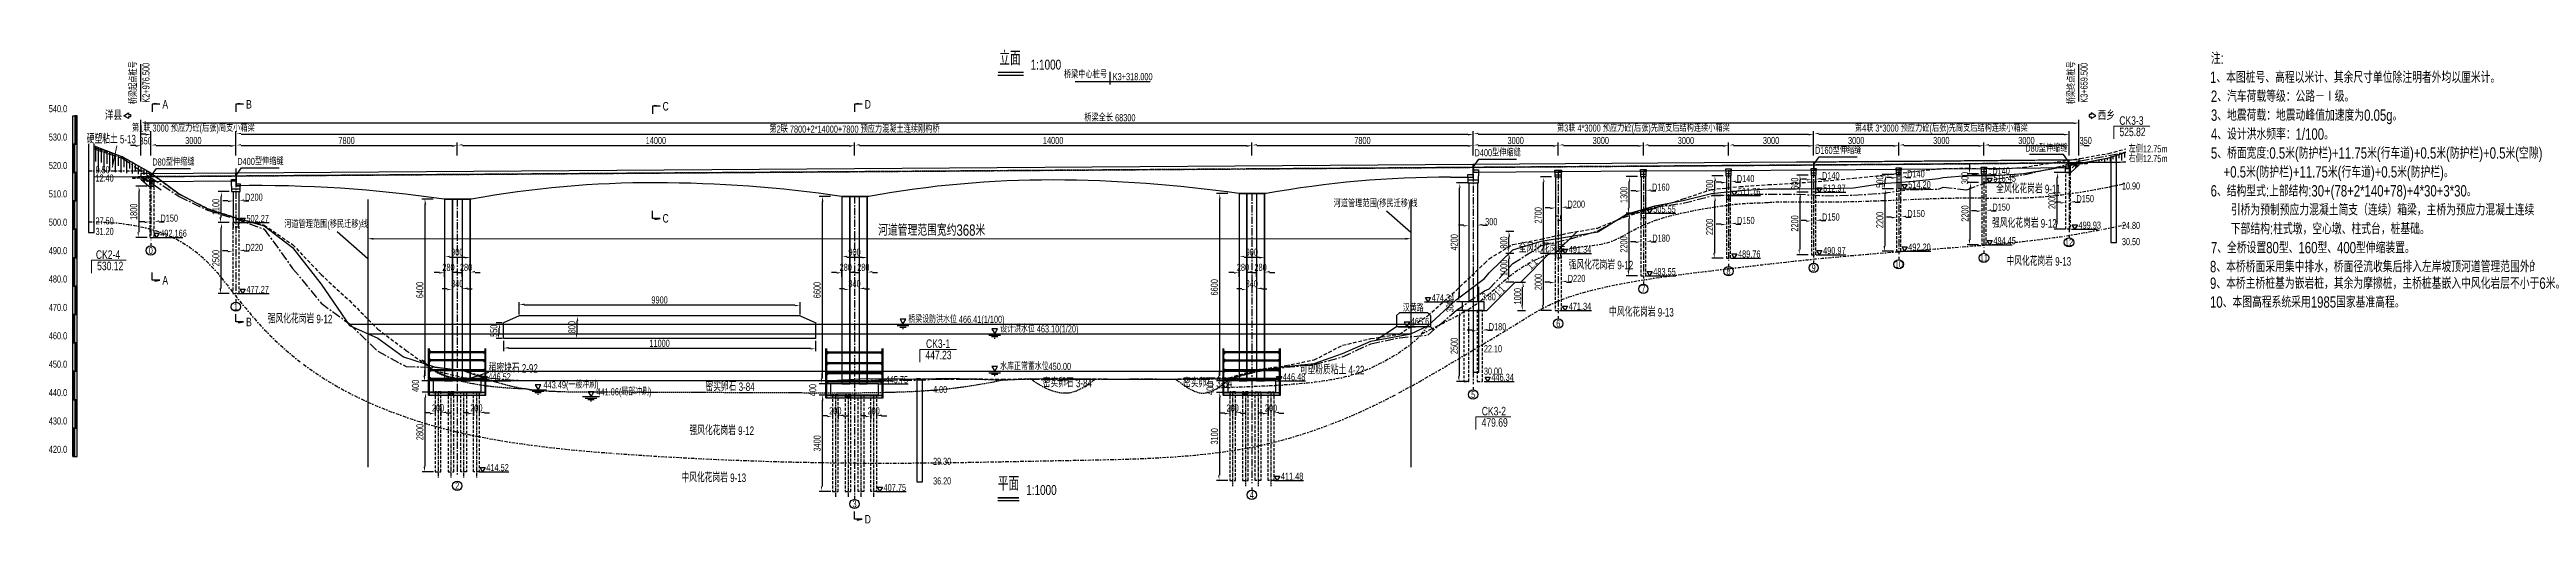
# Model space of a CAD drawing. Header units: millimetres. Extents: x 465729 to 466910, y 3671885 to 3673357.
# Drawn here: x 465911 to 466784, y 3673190 to 3673357 of the extents above; entities that cross this region are included whole.
import ezdxf
from ezdxf.enums import TextEntityAlignment as Align

# ---------------------------------------------------------------- set-up
doc = ezdxf.new("R2010")
doc.units = ezdxf.units.MM
doc.header["$LTSCALE"] = 0.2
for name, pattern in [('6141', [12, 5, -2, 5]), ('CENTER', [50.8, 31.75, -6.35, 6.35, -6.35]), ('DASHDOT2', [12.7, 6.35, -3.175, 0, -3.175]), ('DASHED', [19.05, 12.7, -6.35])]:
    doc.linetypes.add(name, pattern=pattern)
for name, color, linetype in [('侧面(基础)', 2, 'Continuous'), ('地面线', 30, 'Continuous'), ('文字', 7, 'Continuous'), ('标题', 7, 'Continuous'), ('桥墩线', 5, 'Continuous'), ('水位100', 7, 'Continuous'), ('立面(上部梁)', 7, 'Continuous'), ('立面(伸缩缝标注)', 7, 'Continuous'), ('立面(地面线)', 2, 'Continuous'), ('立面(基础)', 2, 'Continuous'), ('立面(墩台号)', 7, 'Continuous'), ('立面(墩台身)', 3, 'Continuous'), ('立面(墩径标注)', 7, 'Continuous'), ('立面(墩高标注)', 7, 'Continuous'), ('立面(护栏)', 3, 'Continuous'), ('立面(指向地名)', 7, 'Continuous'), ('立面(断面位置标注)', 7, 'Continuous'), ('立面(标注)', 7, 'Continuous'), ('立面(标高标注)', 7, 'Continuous'), ('立面(桩径标注)', 7, 'Continuous'), ('立面(桩长标注)', 7, 'Continuous'), ('立面(起终点标注)', 7, 'Continuous'), ('立面(边坡)', 2, 'Continuous'), ('立面(防撞栏)', 3, 'Continuous'), ('立面(高程标尺)', 7, 'Continuous'), ('设计洪水位', 6, 'Continuous'), ('通航', 2, 'Continuous'), ('附注', 7, 'Continuous')]:
    doc.layers.add(name, color=color, linetype=linetype)
doc.layers.add('地层界线', color=4, linetype='Continuous', lineweight=30)
doc.layers.add('风化界线', color=6, linetype='DASHDOT2', lineweight=30)
doc.layers.add('钢围堰2', color=7, linetype='Continuous', plot=False)
doc.styles.add('BM_Dim', font='stxt.shx', dxfattribs={"width": 0.75, "bigfont": 'dk.shx'})
doc.styles.add('BOM_Font', font='enTxt.shx', dxfattribs={"width": 0.75, "bigfont": 'hzTxt.shx'})
doc.styles.add('fsdb', font='fsdb_e.shx', dxfattribs={"width": 0.75, "bigfont": 'fsdb.shx'})
doc.styles.add('LZ_FONT', font='fsdb_z.shx', dxfattribs={"width": 0.7, "bigfont": 'fsdb.shx'})
doc.dimstyles.new('BOM_Dim', dxfattribs={"dimscale": 0.1, "dimtxt": 2.5, "dimasz": 1.8, "dimexe": 1, "dimexo": 3, "dimgap": 0, "dimtad": 1, "dimdec": 1, "dimlfac": 100, "dimzin": 9, "dimdsep": 46, "dimtxsty": 'BOM_Font', "dimblk": 'ArrHalf', "dimblk1": 'ArrHalf', "dimblk2": 'ArrHalf', "dimcen": 0.5, "dimclrd": 7, "dimclre": 7, "dimclrt": 7, "dimaunit": 1, "dimadec": 0, "dimazin": 2, "dimtfac": 1, "dimtdec": 1, "dimtofl": 0, "dimtmove": 2, "dimatfit": 3, "dimfxl": 1, "dimtolj": 1, "dimtzin": 0, "dimarcsym": 0})
doc.dimstyles.new('KSJDIM1000', dxfattribs={"dimscale": 0, "dimtxt": 2.5, "dimasz": 2, "dimexe": 1.2, "dimexo": 0.4, "dimgap": 0.5, "dimtad": 1, "dimdec": 0, "dimlfac": 100, "dimzin": 0, "dimdsep": 46, "dimtxsty": 'BM_Dim', "dimcen": 0.09, "dimclrd": 2, "dimclre": 2, "dimclrt": 2, "dimazin": 0, "dimtfac": 1, "dimtdec": 0, "dimtofl": 0, "dimtmove": 2, "dimatfit": 3, "dimfxl": 1, "dimtolj": 1, "dimtzin": 0, "dimlwd": 18, "dimlwe": 18, "dimarcsym": 0})
pattern_1 = [(50, (233098.08443, 1837494.27746), (0.45546167249, -0.03984771385), [0.047625, -0.523875]), (355, (233098.08443, 1837494.27746), (-0.08810706494, 0.4776416072), [0.0381, -0.4191]), (100.451, (233098.1224, 1837494.27413), (0.36735625416, 0.43779171955), [0.040475, -0.445225]), (46.1842, (233098.08443, 1837494.40446), (0.67769760223, -0.10510581983), [0.0714375, -0.7858125]), (96.6356, (233098.1409, 1837494.3957), (0.59351058617, 0.61856388973), [0.0607125, -0.6678375]), (351.184, (233098.0844, 1837494.40446), (0.59351151453, 0.61856279465), [0.05715, -0.62865]), (21, (233098.14793, 1837494.3727), (0.37903719959, -0.25566379629), [0.047625, -0.523875]), (326, (233098.14793, 1837494.3727), (0.15450507087, 0.4604699153), [0.0381, -0.4191]), (71.4514, (233098.1795, 1837494.3514), (0.53354122693, 0.20480714429), [0.040475, -0.445225]), (37.5, (233098.08443, 1837494.27746), (0.007721508126, 0.211387597183), [0, -0.41402, 0, -0.42545, 0, -0.4206875]), (7.5, (233098.08443, 1837494.27746), (0.167049156276, 0.250451437045), [0, -0.24257, 0, -0.404495, 0, -0.1603375]), (327.5, (233097.94283, 1837494.27746), (0.338976487917, -0.014321859982), [0, -0.15875, 0, -0.4953, 0, -0.657225]), (317.5, (233097.87933, 1837494.27746), (0.370322953465, 0.063566227583), [0, -0.206375, 0, -0.32893, 0, -0.466725])]
pattern_2 = [(50, (233238.08443, 1837493.2575), (0.45546167249, -0.03984771385), [0.047625, -0.523875]), (355, (233238.08443, 1837493.2575), (-0.08810706494, 0.4776416072), [0.0381, -0.4191]), (100.451, (233238.1224, 1837493.25417), (0.36735625416, 0.43779171955), [0.040475, -0.445225]), (46.1842, (233238.08443, 1837493.3845), (0.67769760223, -0.10510581983), [0.0714375, -0.7858125]), (96.6356, (233238.1409, 1837493.3757), (0.59351058617, 0.61856388973), [0.0607125, -0.6678375]), (351.184, (233238.0844, 1837493.3845), (0.59351151453, 0.61856279465), [0.05715, -0.62865]), (21, (233238.14793, 1837493.35274), (0.37903719959, -0.25566379629), [0.047625, -0.523875]), (326, (233238.14793, 1837493.35274), (0.15450507087, 0.4604699153), [0.0381, -0.4191]), (71.4514, (233238.1795, 1837493.33143), (0.53354122693, 0.20480714429), [0.040475, -0.445225]), (37.5, (233238.08443, 1837493.25749), (0.007721508126, 0.211387597183), [0, -0.41402, 0, -0.42545, 0, -0.4206875]), (7.5, (233238.08443, 1837493.25749), (0.167049156276, 0.250451437045), [0, -0.24257, 0, -0.404495, 0, -0.1603375]), (327.5, (233237.94283, 1837493.25749), (0.338976487917, -0.014321859982), [0, -0.15875, 0, -0.4953, 0, -0.657225]), (317.5, (233237.87933, 1837493.2575), (0.370322953465, 0.063566227583), [0, -0.206375, 0, -0.32893, 0, -0.466725])]
pattern_3 = [(50, (233378.08443, 1837494.2375), (0.45546167249, -0.03984771385), [0.047625, -0.523875]), (355, (233378.08443, 1837494.2375), (-0.08810706494, 0.4776416072), [0.0381, -0.4191]), (100.451, (233378.1224, 1837494.2342), (0.36735625416, 0.43779171955), [0.040475, -0.445225]), (46.1842, (233378.08443, 1837494.3645), (0.67769760223, -0.10510581983), [0.0714375, -0.7858125]), (96.6356, (233378.1409, 1837494.35576), (0.59351058617, 0.61856388973), [0.0607125, -0.6678375]), (351.184, (233378.0844, 1837494.3645), (0.59351151453, 0.61856279465), [0.05715, -0.62865]), (21, (233378.14793, 1837494.33277), (0.37903719959, -0.25566379629), [0.047625, -0.523875]), (326, (233378.14793, 1837494.33277), (0.15450507087, 0.4604699153), [0.0381, -0.4191]), (71.4514, (233378.1795, 1837494.31146), (0.53354122693, 0.20480714429), [0.040475, -0.445225]), (37.5, (233378.08443, 1837494.23752), (0.007721508126, 0.211387597183), [0, -0.41402, 0, -0.42545, 0, -0.4206875]), (7.5, (233378.08443, 1837494.23752), (0.167049156276, 0.250451437045), [0, -0.24257, 0, -0.404495, 0, -0.1603375]), (327.5, (233377.94283, 1837494.23752), (0.338976487917, -0.014321859982), [0, -0.15875, 0, -0.4953, 0, -0.657225]), (317.5, (233377.87933, 1837494.23752), (0.370322953465, 0.063566227583), [0, -0.206375, 0, -0.32893, 0, -0.466725])]

msp = doc.modelspace()

# ---------------------------------------------------------------- texts
at = {"layer": '地层界线', "color": 7, "linetype": 'Continuous', "lineweight": 18, "style": 'BM_Dim', "width": 0.75}
for s, p in [('汉黄路', (466388.1641, 3673264.9117)), ('桥梁设防洪水位 466.41(1/100)', (466213.9151, 3673260.9422)), ('设计洪水位 463.10(1/20)', (466246.2533, 3673257.5722)), ('465.6', (466390.9608, 3673260.2187)), ('443.49(一般冲刷)', (466085.3244, 3673237.8653)), ('水库正常蓄水位450.00', (466246.2533, 3673244.3722)), ('441.06(局部冲刷)', (466103.9736, 3673235.4322))]:
    msp.add_text(s, height=2.5, dxfattribs=at).set_placement(p)
at = {"layer": '标题', "color": 7, "linetype": 'Continuous', "style": 'BOM_Font', "width": 0.75}
for s, p in [('立面', (466249.7037, 3673350.1535)), ('平面', (466249.1773, 3673200.3244))]:
    msp.add_text(s, height=5, dxfattribs=at).set_placement(p, align=Align.BOTTOM_CENTER)
for p in [(466257.0145, 3673350.1535), (466255.4273, 3673200.3244)]:
    msp.add_text('1:1000', height=3.5, dxfattribs=at).set_placement(p)
at = {"layer": '立面(伸缩缝标注)', "color": 7, "linetype": 'Continuous', "style": 'BOM_Font', "width": 0.75}
for s, p in [('D80型伸缩缝', (465954.8988, 3673315.606)), ('D400型伸缩缝', (465985.5684, 3673315.816)), ('D400型伸缩缝', (466421.5684, 3673318.8681)), ('D160型伸缩缝', (466541.5684, 3673319.7087)), ('D80型伸缩缝', (466614.939, 3673320.4698)), ('河道管理范围(移民迁移)线', (466378.5621, 3673300.9725)), ('河道管理范围(移民迁移)线', (466008.7482, 3673293.6825))]:
    msp.add_text(s, height=2.5, dxfattribs=at).set_placement(p, align=Align.BOTTOM_CENTER)
at = {"layer": '立面(地面线)', "color": 2, "linetype": 'Continuous', "style": 'BOM_Font', "width": 0.75}
for s, p in [('左侧12.75m', (466643.9189, 3673322.2402)), ('右侧12.75m', (466643.9189, 3673318.8067))]:
    msp.add_text(s, height=2.5, dxfattribs=at).set_placement(p, align=Align.MIDDLE_LEFT)
at = {"layer": '立面(墩台号)', "color": 7, "linetype": 'Continuous', "style": 'BOM_Font', "width": 0.75}
for s, p in [('0', (465946.9189, 3673286.431)), ('11', (466592.9189, 3673283.8154)), ('12', (466622.9189, 3673289.2948)), ('8', (466502.9189, 3673279.1232)), ('9', (466532.9189, 3673280.3337)), ('10', (466562.9189, 3673281.5617)), ('1', (465976.9189, 3673266.6314)), ('7', (466472.9189, 3673272.9132)), ('6', (466442.9189, 3673260.7032)), ('5', (466412.9189, 3673235.6931)), ('2', (466054.9189, 3673203.5686)), ('3', (466194.9189, 3673197.1986)), ('4', (466334.9189, 3673200.3407))]:
    msp.add_text(s, height=2.5, dxfattribs=at).set_placement(p, align=Align.MIDDLE_CENTER)
at = {"layer": '立面(指向地名)', "color": 7, "linetype": 'Continuous', "style": 'BOM_Font', "width": 0.75}
msp.add_text('洋县', height=3, dxfattribs=at).set_placement((465936.8189, 3673333.9198), align=Align.MIDDLE_RIGHT)
msp.add_text('西乡', height=3, dxfattribs=at).set_placement((466633.0189, 3673333.9198), align=Align.MIDDLE_LEFT)
at = {"layer": '立面(断面位置标注)', "color": 7, "linetype": 'Continuous', "style": 'BOM_Font', "width": 0.75}
for s, p in [('A', (465951.0189, 3673337.9198)), ('B', (465980.5189, 3673337.9198)), ('C', (466127.2909, 3673337.2431)), ('D', (466198.5189, 3673337.9198)), ('C', (466127.2909, 3673297.7595)), ('A', (465951.0189, 3673275.9525)), ('B', (465980.5189, 3673261.2564)), ('D', (466198.5189, 3673191.794))]:
    msp.add_text(s, height=3, dxfattribs=at).set_placement(p, align=Align.MIDDLE_LEFT)
at = {"layer": '立面(标高标注)', "color": 7, "linetype": 'Continuous', "style": 'BOM_Font', "width": 0.75}
for s, p in [('514.20', (466566.2689, 3673308.3867)), ('516.45', (466596.2689, 3673310.6404)), ('505.55', (466476.4189, 3673299.7382)), ('511.76', (466506.2689, 3673305.9482)), ('512.97', (466536.2689, 3673307.1587)), ('492.166', (465950.2689, 3673291.256)), ('502.27', (465980.6189, 3673296.4564)), ('499.93', (466626.2689, 3673294.1198)), ('491.34', (466446.6189, 3673285.5282)), ('489.76', (466506.2689, 3673283.9482)), ('490.97', (466536.2689, 3673285.1587)), ('492.20', (466566.2689, 3673286.3867)), ('494.45', (466596.2689, 3673288.6404)), ('483.55', (466476.4189, 3673277.7382)), ('477.27', (465980.6189, 3673271.4564)), ('474.34', (466398.3353, 3673268.5181)), ('471.34', (466446.6189, 3673265.5282)), ('446.52', (466065.8689, 3673240.712)), ('445.75', (466205.8689, 3673239.6921)), ('446.48', (466345.8689, 3673240.6721)), ('446.34', (466419.3689, 3673240.5181)), ('414.52', (466065.1689, 3673208.712)), ('411.48', (466345.1689, 3673205.6721)), ('407.75', (466205.1689, 3673201.6921))]:
    msp.add_text(s, height=2.5, dxfattribs=at).set_placement(p)
for p in [(466433.3292, 3673279.5161), (466421.9194, 3673269.9498)]:
    msp.add_text('1:1', height=2.5, rotation=45, dxfattribs=at).set_placement(p)
at = {"layer": '立面(起终点标注)', "color": 7, "linetype": 'Continuous', "style": 'BOM_Font', "width": 0.75}
for s, p in [('桥梁起点桩号', (465942.8189, 3673345.5158)), ('桥梁终点桩号', (466625.8189, 3673345.5158))]:
    msp.add_text(s, height=2.5, rotation=90, dxfattribs=at).set_placement(p, align=Align.BOTTOM_CENTER)
for s, p in [('K2+976.500', (465943.9689, 3673345.5158)), ('K3+659.500', (466626.9689, 3673345.5158))]:
    msp.add_text(s, height=2.5, rotation=90, dxfattribs=at).set_placement(p, align=Align.TOP_CENTER)
msp.add_text('桥梁中心桩号', height=2.5, dxfattribs=at).set_placement((466283.9189, 3673346.4198), align=Align.BOTTOM_RIGHT)
msp.add_text('K3+318.000', height=2.5, dxfattribs=at).set_placement((466285.9189, 3673346.4198))
at = {"layer": '立面(高程标尺)', "color": 7, "linetype": 'Continuous', "style": 'BOM_Font', "width": 0.75}
for s, p in [('540.0', (465917.4584, 3673334.3902)), ('530.0', (465917.4584, 3673324.3902)), ('520.0', (465917.4584, 3673314.3902)), ('510.0', (465917.4584, 3673304.3902)), ('500.0', (465917.4584, 3673294.3902)), ('490.0', (465917.4584, 3673284.3902)), ('480.0', (465917.4584, 3673274.3902)), ('470.0', (465917.4584, 3673264.3902)), ('460.0', (465917.4584, 3673254.3902)), ('450.0', (465917.4584, 3673244.3902)), ('440.0', (465917.4584, 3673234.3902)), ('430.0', (465917.4584, 3673224.3902)), ('420.0', (465917.4584, 3673214.3902))]:
    msp.add_text(s, height=2.5, dxfattribs=at).set_placement(p, align=Align.BOTTOM_RIGHT)
at = {"layer": '附注', "linetype": 'Continuous', "style": 'fsdb', "width": 0.75}
msp.add_text('注:', height=4, dxfattribs=at).set_placement((466672.9189, 3673352.1118))
at = {"layer": '附注', "color": 7, "linetype": 'Continuous', "style": 'fsdb', "width": 0.75}
for s, p in [('1、本图桩号、高程以米计、其余尺寸单位除注明者外均以厘米计。', (466672.6067, 3673345.4451)), ('3、地震荷载：地震动峰值加速度为0.05g。', (466672.9281, 3673332.1118)), ('2、汽车荷载等级：公路－Ⅰ级。', (466672.9281, 3673338.7784)), ('4、设计洪水频率：1/100。', (466672.9281, 3673325.4451)), ('5、桥面宽度:0.5米(防护栏)+11.75米(行车道)+0.5米(防护栏)+0.5米(空隙)', (466672.9281, 3673318.7784)), ('    +0.5米(防护栏)+11.75米(行车道)+0.5米(防护栏)。', (466672.9281, 3673312.1118)), ('6、结构型式:上部结构:30+(78+2*140+78)+4*30+3*30。', (466672.821, 3673305.4451)), ('      引桥为预制预应力混凝土简支（连续）箱梁，主桥为预应力混凝土连续刚构梁桥。', (466673.2496, 3673298.7787)), ('      下部结构:柱式墩，空心墩、柱式台，桩基础。', (466673.2496, 3673292.112)), ('7、全桥设置80型、160型、400型伸缩装置。', (466672.9281, 3673285.4457)), ('8、本桥桥面采用集中排水，桥面径流收集后排入左岸坡顶河道管理范围外的油水分离池。', (466672.6067, 3673278.7791)), ('9、本桥主桥桩基为嵌岩桩，其余为摩擦桩，主桥桩基嵌入中风化岩层不小于6米。', (466672.6067, 3673272.9099)), ('10、本图高程系统采用1985国家基准高程。', (466672.6067, 3673266.2741))]:
    msp.add_text(s, height=4, dxfattribs=at).set_placement(p)
at = {"layer": '风化界线', "color": 4, "linetype": 'DASHED', "lineweight": 20, "ltscale": 0.1, "style": 'LZ_FONT'}
for s, height, width, p in [('CK3-3', 3, 0.75, (466640.6439, 3673330.7102)), ('525.82', 3, 0.75, (466640.694, 3673326.7102)), ('硬塑粘土 5-13', 3, 0.7, (465924.3531, 3673324.1499)), ('9.50', 2.5, 0.7, (465927.4744, 3673313.6102)), ('12.40', 2.5, 0.7, (465927.4744, 3673310.7102)), ('10.90', 2.5, 0.7, (466641.5826, 3673307.9102)), ('全风化花岗岩 9-11', 3, 0.7, (466597.2441, 3673306.609)), ('31.20', 2.5, 0.7, (465927.4744, 3673291.9102)), ('27.50', 2.5, 0.7, (465927.4744, 3673295.6102)), ('强风化花岗岩 9-12', 3, 0.7, (466595.7985, 3673294.484, 3.4298)), ('24.80', 2.5, 0.7, (466641.5826, 3673294.0102)), ('CK2-4', 3, 0.75, (465927.5824, 3673283.492)), ('全风化花岗岩', 3, 0.7, (466428.9871, 3673285.7289)), ('中风化花岗岩 9-13', 3, 0.7, (466600.889, 3673281.0869, 3.4298)), ('30.50', 2.5, 0.7, (466641.5826, 3673288.3102)), ('530.12', 3, 0.75, (465928.02, 3673279.492)), ('强风化花岗岩 9-12', 3, 0.7, (466446.5805, 3673279.7858, 3.4298)), ('3.80', 2.5, 0.7, (466415.9625, 3673268.8808)), ('强风化花岗岩 9-12', 3, 0.7, (465988.1251, 3673260.8069, 3.4298)), ('中风化花岗岩 9-13', 3, 0.7, (466460.8368, 3673263.1804, 3.4298)), ('447.23', 3, 0.75, (466219.9189, 3673248.1162)), ('CK3-1', 3, 0.75, (466220.1207, 3673252.1162)), ('22.10', 2.5, 0.7, (466416.7392, 3673250.5808)), ('稍密块石 2-92', 3, 0.7, (466065.9922, 3673243.4065, 10.5732)), ('密实卵石 3-84', 3, 0.7, (466261.2736, 3673238.26, 3.36)), ('密实卵石 3-84', 3, 0.7, (466310.7063, 3673238.26, 3.36)), ('可塑粉质粘土 4-22', 3, 0.7, (466351.8391, 3673242.8295)), ('30.00', 2.5, 0.7, (466416.7392, 3673242.6808)), ('密实卵石 3-84', 3, 0.7, (466142.3977, 3673236.9254, 3.36)), ('4.00', 2.5, 0.7, (466222.6189, 3673236.2162)), ('强风化花岗岩 9-12', 3, 0.7, (466136.739, 3673221.4653, 3.4298)), ('479.69', 3, 0.75, (466415.9189, 3673224.3541)), ('CK3-2', 3, 0.75, (466415.9725, 3673228.3541)), ('中风化花岗岩 9-13', 3, 0.7, (466133.9349, 3673204.8699, 3.4298)), ('36.20', 2.5, 0.7, (466222.6189, 3673204.0162)), ('29.30', 2.5, 0.7, (466222.6189, 3673210.9162))]:
    msp.add_text(s, height=height, dxfattribs=dict(at, width=width)).set_placement(p)

# ---------------------------------------------------------------- blocks, each defined once
blk = doc.blocks.new('ArrHalf')
at = {"linetype": 'Continuous'}
blk.add_hatch(color=0, dxfattribs=at).paths.add_polyline_path([(-1, 0), (-1, -0.28), (0, 0)])
blk = doc.blocks.new('*D1')
at = {"layer": 'Defpoints', "color": 0, "linetype": 'Continuous', "transparency": 16777216}
for p in [(466626.42, 3673331.42), (465943.42, 3673317.42), (466626.42, 3673317.42)]:
    blk.add_point(p, dxfattribs=at)
at = {"layer": '立面(标注)', "color": 7, "linetype": 'Continuous', "lineweight": -2, "transparency": 16777216}
for p, q in [((465943.42, 3673319.92), (465943.42, 3673332.42)), ((465945.22, 3673331.42), (466624.62, 3673331.42)), ((466626.42, 3673319.92), (466626.42, 3673332.42))]:
    blk.add_line(p, q, dxfattribs=at)
at = {"layer": '立面(标注)', "color": 7, "linetype": 'Continuous', "lineweight": -2, "transparency": 16777216, "xscale": 1.8, "yscale": 1.8, "zscale": 1.8, "rotation": 180}
blk.add_blockref('ArrHalf', (465943.42, 3673331.42), dxfattribs=at)
at = {"layer": '立面(标注)', "color": 7, "linetype": 'Continuous', "lineweight": -2, "transparency": 16777216, "xscale": 1.8, "yscale": 1.8, "zscale": 1.8}
blk.add_blockref('ArrHalf', (466626.42, 3673331.42), dxfattribs=at)
at = {"layer": '立面(标注)', "color": 7, "linetype": 'Continuous', "transparency": 16777216, "insert": (466284.92, 3673333.17), "char_height": 2.5, "attachment_point": 5, "style": 'BOM_Font'}
blk.add_mtext('\\A1;桥梁全长 68300', dxfattribs=at)
blk = doc.blocks.new('*D2')
at = {"layer": 'Defpoints', "color": 0, "linetype": 'Continuous', "transparency": 16777216}
for p in [(465976.92, 3673327.42), (465946.92, 3673317.42), (465976.92, 3673317.42)]:
    blk.add_point(p, dxfattribs=at)
at = {"layer": '立面(标注)', "color": 7, "linetype": 'Continuous', "lineweight": -2, "transparency": 16777216}
for p, q in [((465946.92, 3673319.92), (465946.92, 3673328.42)), ((465976.92, 3673319.92), (465976.92, 3673328.42)), ((465945.12, 3673327.42), (465943.32, 3673327.42)), ((465978.72, 3673327.42), (465980.52, 3673327.42))]:
    blk.add_line(p, q, dxfattribs=at)
at = {"layer": '立面(标注)', "color": 7, "linetype": 'Continuous', "lineweight": -2, "transparency": 16777216, "xscale": 1.8, "yscale": 1.8, "zscale": 1.8, "rotation": 180}
blk.add_blockref('ArrHalf', (465976.92, 3673327.42), dxfattribs=at)
at = {"layer": '立面(标注)', "color": 7, "linetype": 'Continuous', "lineweight": -2, "transparency": 16777216, "xscale": 1.8, "yscale": 1.8, "zscale": 1.8}
blk.add_blockref('ArrHalf', (465946.92, 3673327.42), dxfattribs=at)
at = {"layer": '立面(标注)', "color": 7, "linetype": 'Continuous', "transparency": 16777216, "insert": (465961.92, 3673329.17), "char_height": 2.5, "attachment_point": 5, "style": 'BOM_Font'}
blk.add_mtext('\\A1;第1联 3000 预应力砼(后张)简支小箱梁', dxfattribs=at)
blk = doc.blocks.new('*D3')
at = {"layer": 'Defpoints', "color": 0, "linetype": 'Continuous', "transparency": 16777216}
for p in [(466412.92, 3673327.42), (465976.92, 3673317.42), (466412.92, 3673317.42)]:
    blk.add_point(p, dxfattribs=at)
at = {"layer": '立面(标注)', "color": 7, "linetype": 'Continuous', "lineweight": -2, "transparency": 16777216}
for p, q in [((465976.92, 3673319.92), (465976.92, 3673328.42)), ((466412.92, 3673319.92), (466412.92, 3673328.42)), ((465978.72, 3673327.42), (466411.12, 3673327.42))]:
    blk.add_line(p, q, dxfattribs=at)
at = {"layer": '立面(标注)', "color": 7, "linetype": 'Continuous', "lineweight": -2, "transparency": 16777216, "xscale": 1.8, "yscale": 1.8, "zscale": 1.8, "rotation": 180}
blk.add_blockref('ArrHalf', (465976.92, 3673327.42), dxfattribs=at)
at = {"layer": '立面(标注)', "color": 7, "linetype": 'Continuous', "lineweight": -2, "transparency": 16777216, "xscale": 1.8, "yscale": 1.8, "zscale": 1.8}
blk.add_blockref('ArrHalf', (466412.92, 3673327.42), dxfattribs=at)
at = {"layer": '立面(标注)', "color": 7, "linetype": 'Continuous', "transparency": 16777216, "insert": (466194.92, 3673329.17), "char_height": 2.5, "attachment_point": 5, "style": 'BOM_Font'}
blk.add_mtext('\\A1;第2联 7800+2*14000+7800 预应力混凝土连续刚构桥', dxfattribs=at)
blk = doc.blocks.new('*D4')
at = {"layer": 'Defpoints', "color": 0, "linetype": 'Continuous', "transparency": 16777216}
for p in [(466532.92, 3673327.42), (466412.92, 3673317.42), (466532.92, 3673317.42)]:
    blk.add_point(p, dxfattribs=at)
at = {"layer": '立面(标注)', "color": 7, "linetype": 'Continuous', "lineweight": -2, "transparency": 16777216}
for p, q in [((466412.92, 3673319.92), (466412.92, 3673328.42)), ((466532.92, 3673319.92), (466532.92, 3673328.42)), ((466414.72, 3673327.42), (466531.12, 3673327.42))]:
    blk.add_line(p, q, dxfattribs=at)
at = {"layer": '立面(标注)', "color": 7, "linetype": 'Continuous', "lineweight": -2, "transparency": 16777216, "xscale": 1.8, "yscale": 1.8, "zscale": 1.8, "rotation": 180}
blk.add_blockref('ArrHalf', (466412.92, 3673327.42), dxfattribs=at)
at = {"layer": '立面(标注)', "color": 7, "linetype": 'Continuous', "lineweight": -2, "transparency": 16777216, "xscale": 1.8, "yscale": 1.8, "zscale": 1.8}
blk.add_blockref('ArrHalf', (466532.92, 3673327.42), dxfattribs=at)
at = {"layer": '立面(标注)', "color": 7, "linetype": 'Continuous', "transparency": 16777216, "insert": (466472.92, 3673329.17), "char_height": 2.5, "attachment_point": 5, "style": 'BOM_Font'}
blk.add_mtext('\\A1;第3联 4*3000 预应力砼(后张)先简支后结构连续小箱梁', dxfattribs=at)
blk = doc.blocks.new('*D5')
at = {"layer": 'Defpoints', "color": 0, "linetype": 'Continuous', "transparency": 16777216}
for p in [(466622.92, 3673327.42), (466532.92, 3673317.42), (466622.92, 3673317.42)]:
    blk.add_point(p, dxfattribs=at)
at = {"layer": '立面(标注)', "color": 7, "linetype": 'Continuous', "lineweight": -2, "transparency": 16777216}
for p, q in [((466532.92, 3673319.92), (466532.92, 3673328.42)), ((466622.92, 3673319.92), (466622.92, 3673328.42)), ((466534.72, 3673327.42), (466621.12, 3673327.42))]:
    blk.add_line(p, q, dxfattribs=at)
at = {"layer": '立面(标注)', "color": 7, "linetype": 'Continuous', "lineweight": -2, "transparency": 16777216, "xscale": 1.8, "yscale": 1.8, "zscale": 1.8, "rotation": 180}
blk.add_blockref('ArrHalf', (466532.92, 3673327.42), dxfattribs=at)
at = {"layer": '立面(标注)', "color": 7, "linetype": 'Continuous', "lineweight": -2, "transparency": 16777216, "xscale": 1.8, "yscale": 1.8, "zscale": 1.8}
blk.add_blockref('ArrHalf', (466622.92, 3673327.42), dxfattribs=at)
at = {"layer": '立面(标注)', "color": 7, "linetype": 'Continuous', "transparency": 16777216, "insert": (466577.92, 3673329.17), "char_height": 2.5, "attachment_point": 5, "style": 'BOM_Font'}
blk.add_mtext('\\A1;第4联 3*3000 预应力砼(后张)先简支后结构连续小箱梁', dxfattribs=at)
blk = doc.blocks.new('*D6')
at = {"layer": 'Defpoints', "color": 0, "linetype": 'Continuous', "transparency": 16777216}
for p in [(465946.92, 3673323.42), (465943.42, 3673317.42), (465946.92, 3673317.42)]:
    blk.add_point(p, dxfattribs=at)
at = {"layer": '立面(标注)', "color": 7, "linetype": 'Continuous', "lineweight": -2, "transparency": 16777216}
for p, q in [((465941.62, 3673323.42), (465939.82, 3673323.42)), ((465943.42, 3673319.92), (465943.42, 3673324.42)), ((465946.92, 3673319.92), (465946.92, 3673324.42)), ((465948.72, 3673323.42), (465950.52, 3673323.42))]:
    blk.add_line(p, q, dxfattribs=at)
at = {"layer": '立面(标注)', "color": 7, "linetype": 'Continuous', "lineweight": -2, "transparency": 16777216, "xscale": 1.8, "yscale": 1.8, "zscale": 1.8}
blk.add_blockref('ArrHalf', (465943.42, 3673323.42), dxfattribs=at)
at = {"layer": '立面(标注)', "color": 7, "linetype": 'Continuous', "lineweight": -2, "transparency": 16777216, "xscale": 1.8, "yscale": 1.8, "zscale": 1.8, "rotation": 180}
blk.add_blockref('ArrHalf', (465946.92, 3673323.42), dxfattribs=at)
at = {"layer": '立面(标注)', "color": 7, "linetype": 'Continuous', "transparency": 16777216, "insert": (465945.11, 3673325.02), "char_height": 2.5, "attachment_point": 5, "style": 'BOM_Font'}
blk.add_mtext('\\A1;350', dxfattribs=at)
blk = doc.blocks.new('*D7')
at = {"layer": 'Defpoints', "color": 0, "linetype": 'Continuous', "transparency": 16777216}
for p in [(466626.42, 3673323.42), (466622.92, 3673317.42), (466626.42, 3673317.42)]:
    blk.add_point(p, dxfattribs=at)
at = {"layer": '立面(标注)', "color": 7, "linetype": 'Continuous', "lineweight": -2, "transparency": 16777216}
for p, q in [((466621.12, 3673323.42), (466619.32, 3673323.42)), ((466622.92, 3673319.92), (466622.92, 3673324.42)), ((466626.42, 3673319.92), (466626.42, 3673324.42)), ((466628.22, 3673323.42), (466630.02, 3673323.42))]:
    blk.add_line(p, q, dxfattribs=at)
at = {"layer": '立面(标注)', "color": 7, "linetype": 'Continuous', "lineweight": -2, "transparency": 16777216, "xscale": 1.8, "yscale": 1.8, "zscale": 1.8}
blk.add_blockref('ArrHalf', (466622.92, 3673323.42), dxfattribs=at)
at = {"layer": '立面(标注)', "color": 7, "linetype": 'Continuous', "lineweight": -2, "transparency": 16777216, "xscale": 1.8, "yscale": 1.8, "zscale": 1.8, "rotation": 180}
blk.add_blockref('ArrHalf', (466626.42, 3673323.42), dxfattribs=at)
at = {"layer": '立面(标注)', "color": 7, "linetype": 'Continuous', "transparency": 16777216, "insert": (466628.8, 3673325.17), "char_height": 2.5, "attachment_point": 5, "style": 'BOM_Font'}
blk.add_mtext('\\A1;350', dxfattribs=at)
blk = doc.blocks.new('*D8')
at = {"layer": 'Defpoints', "color": 0, "linetype": 'Continuous', "transparency": 16777216}
for p in [(465976.92, 3673323.42), (465946.92, 3673317.42), (465976.92, 3673317.42)]:
    blk.add_point(p, dxfattribs=at)
at = {"layer": '立面(标注)', "color": 7, "linetype": 'Continuous', "lineweight": -2, "transparency": 16777216}
for p, q in [((465946.92, 3673319.92), (465946.92, 3673324.42)), ((465948.72, 3673323.42), (465975.12, 3673323.42)), ((465976.92, 3673319.92), (465976.92, 3673324.42))]:
    blk.add_line(p, q, dxfattribs=at)
at = {"layer": '立面(标注)', "color": 7, "linetype": 'Continuous', "lineweight": -2, "transparency": 16777216, "xscale": 1.8, "yscale": 1.8, "zscale": 1.8, "rotation": 180}
blk.add_blockref('ArrHalf', (465946.92, 3673323.42), dxfattribs=at)
at = {"layer": '立面(标注)', "color": 7, "linetype": 'Continuous', "lineweight": -2, "transparency": 16777216, "xscale": 1.8, "yscale": 1.8, "zscale": 1.8}
blk.add_blockref('ArrHalf', (465976.92, 3673323.42), dxfattribs=at)
at = {"layer": '立面(标注)', "color": 7, "linetype": 'Continuous', "transparency": 16777216, "insert": (465961.92, 3673325.17), "char_height": 2.5, "attachment_point": 5, "style": 'BOM_Font'}
blk.add_mtext('\\A1;3000', dxfattribs=at)
blk = doc.blocks.new('*D9')
at = {"layer": 'Defpoints', "color": 0, "linetype": 'Continuous', "transparency": 16777216}
for p in [(466054.92, 3673323.42), (465976.92, 3673317.42), (466054.92, 3673317.42)]:
    blk.add_point(p, dxfattribs=at)
at = {"layer": '立面(标注)', "color": 7, "linetype": 'Continuous', "lineweight": -2, "transparency": 16777216}
for p, q in [((465976.92, 3673319.92), (465976.92, 3673324.42)), ((465978.72, 3673323.42), (466053.12, 3673323.42)), ((466054.92, 3673319.92), (466054.92, 3673324.42))]:
    blk.add_line(p, q, dxfattribs=at)
at = {"layer": '立面(标注)', "color": 7, "linetype": 'Continuous', "lineweight": -2, "transparency": 16777216, "xscale": 1.8, "yscale": 1.8, "zscale": 1.8, "rotation": 180}
blk.add_blockref('ArrHalf', (465976.92, 3673323.42), dxfattribs=at)
at = {"layer": '立面(标注)', "color": 7, "linetype": 'Continuous', "lineweight": -2, "transparency": 16777216, "xscale": 1.8, "yscale": 1.8, "zscale": 1.8}
blk.add_blockref('ArrHalf', (466054.92, 3673323.42), dxfattribs=at)
at = {"layer": '立面(标注)', "color": 7, "linetype": 'Continuous', "transparency": 16777216, "insert": (466015.92, 3673325.17), "char_height": 2.5, "attachment_point": 5, "style": 'BOM_Font'}
blk.add_mtext('\\A1;7800', dxfattribs=at)
blk = doc.blocks.new('*D10')
at = {"layer": 'Defpoints', "color": 0, "linetype": 'Continuous', "transparency": 16777216}
for p in [(466194.92, 3673323.42), (466054.92, 3673317.42), (466194.92, 3673317.42)]:
    blk.add_point(p, dxfattribs=at)
at = {"layer": '立面(标注)', "color": 7, "linetype": 'Continuous', "lineweight": -2, "transparency": 16777216}
for p, q in [((466054.92, 3673319.92), (466054.92, 3673324.42)), ((466056.72, 3673323.42), (466193.12, 3673323.42)), ((466194.92, 3673319.92), (466194.92, 3673324.42))]:
    blk.add_line(p, q, dxfattribs=at)
at = {"layer": '立面(标注)', "color": 7, "linetype": 'Continuous', "lineweight": -2, "transparency": 16777216, "xscale": 1.8, "yscale": 1.8, "zscale": 1.8, "rotation": 180}
blk.add_blockref('ArrHalf', (466054.92, 3673323.42), dxfattribs=at)
at = {"layer": '立面(标注)', "color": 7, "linetype": 'Continuous', "lineweight": -2, "transparency": 16777216, "xscale": 1.8, "yscale": 1.8, "zscale": 1.8}
blk.add_blockref('ArrHalf', (466194.92, 3673323.42), dxfattribs=at)
at = {"layer": '立面(标注)', "color": 7, "linetype": 'Continuous', "transparency": 16777216, "insert": (466124.92, 3673325.17), "char_height": 2.5, "attachment_point": 5, "style": 'BOM_Font'}
blk.add_mtext('\\A1;14000', dxfattribs=at)
blk = doc.blocks.new('*D11')
at = {"layer": 'Defpoints', "color": 0, "linetype": 'Continuous', "transparency": 16777216}
for p in [(466334.92, 3673323.42), (466194.92, 3673317.42), (466334.92, 3673317.42)]:
    blk.add_point(p, dxfattribs=at)
at = {"layer": '立面(标注)', "color": 7, "linetype": 'Continuous', "lineweight": -2, "transparency": 16777216}
for p, q in [((466194.92, 3673319.92), (466194.92, 3673324.42)), ((466196.72, 3673323.42), (466333.12, 3673323.42)), ((466334.92, 3673319.92), (466334.92, 3673324.42))]:
    blk.add_line(p, q, dxfattribs=at)
at = {"layer": '立面(标注)', "color": 7, "linetype": 'Continuous', "lineweight": -2, "transparency": 16777216, "xscale": 1.8, "yscale": 1.8, "zscale": 1.8, "rotation": 180}
blk.add_blockref('ArrHalf', (466194.92, 3673323.42), dxfattribs=at)
at = {"layer": '立面(标注)', "color": 7, "linetype": 'Continuous', "lineweight": -2, "transparency": 16777216, "xscale": 1.8, "yscale": 1.8, "zscale": 1.8}
blk.add_blockref('ArrHalf', (466334.92, 3673323.42), dxfattribs=at)
at = {"layer": '立面(标注)', "color": 7, "linetype": 'Continuous', "transparency": 16777216, "insert": (466264.92, 3673325.17), "char_height": 2.5, "attachment_point": 5, "style": 'BOM_Font'}
blk.add_mtext('\\A1;14000', dxfattribs=at)
blk = doc.blocks.new('*D12')
at = {"layer": 'Defpoints', "color": 0, "linetype": 'Continuous', "transparency": 16777216}
for p in [(466412.92, 3673323.42), (466334.92, 3673317.42), (466412.92, 3673317.42)]:
    blk.add_point(p, dxfattribs=at)
at = {"layer": '立面(标注)', "color": 7, "linetype": 'Continuous', "lineweight": -2, "transparency": 16777216}
for p, q in [((466334.92, 3673319.92), (466334.92, 3673324.42)), ((466336.72, 3673323.42), (466411.12, 3673323.42)), ((466412.92, 3673319.92), (466412.92, 3673324.42))]:
    blk.add_line(p, q, dxfattribs=at)
at = {"layer": '立面(标注)', "color": 7, "linetype": 'Continuous', "lineweight": -2, "transparency": 16777216, "xscale": 1.8, "yscale": 1.8, "zscale": 1.8, "rotation": 180}
blk.add_blockref('ArrHalf', (466334.92, 3673323.42), dxfattribs=at)
at = {"layer": '立面(标注)', "color": 7, "linetype": 'Continuous', "lineweight": -2, "transparency": 16777216, "xscale": 1.8, "yscale": 1.8, "zscale": 1.8}
blk.add_blockref('ArrHalf', (466412.92, 3673323.42), dxfattribs=at)
at = {"layer": '立面(标注)', "color": 7, "linetype": 'Continuous', "transparency": 16777216, "insert": (466373.92, 3673325.17), "char_height": 2.5, "attachment_point": 5, "style": 'BOM_Font'}
blk.add_mtext('\\A1;7800', dxfattribs=at)
blk = doc.blocks.new('*D13')
at = {"layer": 'Defpoints', "color": 0, "linetype": 'Continuous', "transparency": 16777216}
for p in [(466442.92, 3673323.42), (466412.92, 3673317.42), (466442.92, 3673317.42)]:
    blk.add_point(p, dxfattribs=at)
at = {"layer": '立面(标注)', "color": 7, "linetype": 'Continuous', "lineweight": -2, "transparency": 16777216}
for p, q in [((466412.92, 3673319.92), (466412.92, 3673324.42)), ((466414.72, 3673323.42), (466441.12, 3673323.42)), ((466442.92, 3673319.92), (466442.92, 3673324.42))]:
    blk.add_line(p, q, dxfattribs=at)
at = {"layer": '立面(标注)', "color": 7, "linetype": 'Continuous', "lineweight": -2, "transparency": 16777216, "xscale": 1.8, "yscale": 1.8, "zscale": 1.8, "rotation": 180}
blk.add_blockref('ArrHalf', (466412.92, 3673323.42), dxfattribs=at)
at = {"layer": '立面(标注)', "color": 7, "linetype": 'Continuous', "lineweight": -2, "transparency": 16777216, "xscale": 1.8, "yscale": 1.8, "zscale": 1.8}
blk.add_blockref('ArrHalf', (466442.92, 3673323.42), dxfattribs=at)
at = {"layer": '立面(标注)', "color": 7, "linetype": 'Continuous', "transparency": 16777216, "insert": (466427.92, 3673325.17), "char_height": 2.5, "attachment_point": 5, "style": 'BOM_Font'}
blk.add_mtext('\\A1;3000', dxfattribs=at)
blk = doc.blocks.new('*D14')
at = {"layer": 'Defpoints', "color": 0, "linetype": 'Continuous', "transparency": 16777216}
for p in [(466472.92, 3673323.42), (466442.92, 3673317.42), (466472.92, 3673317.42)]:
    blk.add_point(p, dxfattribs=at)
at = {"layer": '立面(标注)', "color": 7, "linetype": 'Continuous', "lineweight": -2, "transparency": 16777216}
for p, q in [((466442.92, 3673319.92), (466442.92, 3673324.42)), ((466444.72, 3673323.42), (466471.12, 3673323.42)), ((466472.92, 3673319.92), (466472.92, 3673324.42))]:
    blk.add_line(p, q, dxfattribs=at)
at = {"layer": '立面(标注)', "color": 7, "linetype": 'Continuous', "lineweight": -2, "transparency": 16777216, "xscale": 1.8, "yscale": 1.8, "zscale": 1.8, "rotation": 180}
blk.add_blockref('ArrHalf', (466442.92, 3673323.42), dxfattribs=at)
at = {"layer": '立面(标注)', "color": 7, "linetype": 'Continuous', "lineweight": -2, "transparency": 16777216, "xscale": 1.8, "yscale": 1.8, "zscale": 1.8}
blk.add_blockref('ArrHalf', (466472.92, 3673323.42), dxfattribs=at)
at = {"layer": '立面(标注)', "color": 7, "linetype": 'Continuous', "transparency": 16777216, "insert": (466457.92, 3673325.17), "char_height": 2.5, "attachment_point": 5, "style": 'BOM_Font'}
blk.add_mtext('\\A1;3000', dxfattribs=at)
blk = doc.blocks.new('*D15')
at = {"layer": 'Defpoints', "color": 0, "linetype": 'Continuous', "transparency": 16777216}
for p in [(466502.92, 3673323.42), (466472.92, 3673317.42), (466502.92, 3673317.42)]:
    blk.add_point(p, dxfattribs=at)
at = {"layer": '立面(标注)', "color": 7, "linetype": 'Continuous', "lineweight": -2, "transparency": 16777216}
for p, q in [((466472.92, 3673319.92), (466472.92, 3673324.42)), ((466474.72, 3673323.42), (466501.12, 3673323.42)), ((466502.92, 3673319.92), (466502.92, 3673324.42))]:
    blk.add_line(p, q, dxfattribs=at)
at = {"layer": '立面(标注)', "color": 7, "linetype": 'Continuous', "lineweight": -2, "transparency": 16777216, "xscale": 1.8, "yscale": 1.8, "zscale": 1.8, "rotation": 180}
blk.add_blockref('ArrHalf', (466472.92, 3673323.42), dxfattribs=at)
at = {"layer": '立面(标注)', "color": 7, "linetype": 'Continuous', "lineweight": -2, "transparency": 16777216, "xscale": 1.8, "yscale": 1.8, "zscale": 1.8}
blk.add_blockref('ArrHalf', (466502.92, 3673323.42), dxfattribs=at)
at = {"layer": '立面(标注)', "color": 7, "linetype": 'Continuous', "transparency": 16777216, "insert": (466487.92, 3673325.17), "char_height": 2.5, "attachment_point": 5, "style": 'BOM_Font'}
blk.add_mtext('\\A1;3000', dxfattribs=at)
blk = doc.blocks.new('*D16')
at = {"layer": 'Defpoints', "color": 0, "linetype": 'Continuous', "transparency": 16777216}
for p in [(466532.92, 3673323.42), (466502.92, 3673317.42), (466532.92, 3673317.42)]:
    blk.add_point(p, dxfattribs=at)
at = {"layer": '立面(标注)', "color": 7, "linetype": 'Continuous', "lineweight": -2, "transparency": 16777216}
for p, q in [((466502.92, 3673319.92), (466502.92, 3673324.42)), ((466504.72, 3673323.42), (466531.12, 3673323.42)), ((466532.92, 3673319.92), (466532.92, 3673324.42))]:
    blk.add_line(p, q, dxfattribs=at)
at = {"layer": '立面(标注)', "color": 7, "linetype": 'Continuous', "lineweight": -2, "transparency": 16777216, "xscale": 1.8, "yscale": 1.8, "zscale": 1.8, "rotation": 180}
blk.add_blockref('ArrHalf', (466502.92, 3673323.42), dxfattribs=at)
at = {"layer": '立面(标注)', "color": 7, "linetype": 'Continuous', "lineweight": -2, "transparency": 16777216, "xscale": 1.8, "yscale": 1.8, "zscale": 1.8}
blk.add_blockref('ArrHalf', (466532.92, 3673323.42), dxfattribs=at)
at = {"layer": '立面(标注)', "color": 7, "linetype": 'Continuous', "transparency": 16777216, "insert": (466517.92, 3673325.17), "char_height": 2.5, "attachment_point": 5, "style": 'BOM_Font'}
blk.add_mtext('\\A1;3000', dxfattribs=at)
blk = doc.blocks.new('*D17')
at = {"layer": 'Defpoints', "color": 0, "linetype": 'Continuous', "transparency": 16777216}
for p in [(466562.92, 3673323.42), (466532.92, 3673317.42), (466562.92, 3673317.42)]:
    blk.add_point(p, dxfattribs=at)
at = {"layer": '立面(标注)', "color": 7, "linetype": 'Continuous', "lineweight": -2, "transparency": 16777216}
for p, q in [((466532.92, 3673319.92), (466532.92, 3673324.42)), ((466534.72, 3673323.42), (466561.12, 3673323.42)), ((466562.92, 3673319.92), (466562.92, 3673324.42))]:
    blk.add_line(p, q, dxfattribs=at)
at = {"layer": '立面(标注)', "color": 7, "linetype": 'Continuous', "lineweight": -2, "transparency": 16777216, "xscale": 1.8, "yscale": 1.8, "zscale": 1.8, "rotation": 180}
blk.add_blockref('ArrHalf', (466532.92, 3673323.42), dxfattribs=at)
at = {"layer": '立面(标注)', "color": 7, "linetype": 'Continuous', "lineweight": -2, "transparency": 16777216, "xscale": 1.8, "yscale": 1.8, "zscale": 1.8}
blk.add_blockref('ArrHalf', (466562.92, 3673323.42), dxfattribs=at)
at = {"layer": '立面(标注)', "color": 7, "linetype": 'Continuous', "transparency": 16777216, "insert": (466547.92, 3673325.17), "char_height": 2.5, "attachment_point": 5, "style": 'BOM_Font'}
blk.add_mtext('\\A1;3000', dxfattribs=at)
blk = doc.blocks.new('*D18')
at = {"layer": 'Defpoints', "color": 0, "linetype": 'Continuous', "transparency": 16777216}
for p in [(466592.92, 3673323.42), (466562.92, 3673317.42), (466592.92, 3673317.42)]:
    blk.add_point(p, dxfattribs=at)
at = {"layer": '立面(标注)', "color": 7, "linetype": 'Continuous', "lineweight": -2, "transparency": 16777216}
for p, q in [((466562.92, 3673319.92), (466562.92, 3673324.42)), ((466564.72, 3673323.42), (466591.12, 3673323.42)), ((466592.92, 3673319.92), (466592.92, 3673324.42))]:
    blk.add_line(p, q, dxfattribs=at)
at = {"layer": '立面(标注)', "color": 7, "linetype": 'Continuous', "lineweight": -2, "transparency": 16777216, "xscale": 1.8, "yscale": 1.8, "zscale": 1.8, "rotation": 180}
blk.add_blockref('ArrHalf', (466562.92, 3673323.42), dxfattribs=at)
at = {"layer": '立面(标注)', "color": 7, "linetype": 'Continuous', "lineweight": -2, "transparency": 16777216, "xscale": 1.8, "yscale": 1.8, "zscale": 1.8}
blk.add_blockref('ArrHalf', (466592.92, 3673323.42), dxfattribs=at)
at = {"layer": '立面(标注)', "color": 7, "linetype": 'Continuous', "transparency": 16777216, "insert": (466577.92, 3673325.17), "char_height": 2.5, "attachment_point": 5, "style": 'BOM_Font'}
blk.add_mtext('\\A1;3000', dxfattribs=at)
blk = doc.blocks.new('*D19')
at = {"layer": 'Defpoints', "color": 0, "linetype": 'Continuous', "transparency": 16777216}
for p in [(466622.92, 3673323.42), (466592.92, 3673317.42), (466622.92, 3673317.42)]:
    blk.add_point(p, dxfattribs=at)
at = {"layer": '立面(标注)', "color": 7, "linetype": 'Continuous', "lineweight": -2, "transparency": 16777216}
for p, q in [((466592.92, 3673319.92), (466592.92, 3673324.42)), ((466594.72, 3673323.42), (466621.12, 3673323.42)), ((466622.92, 3673319.92), (466622.92, 3673324.42))]:
    blk.add_line(p, q, dxfattribs=at)
at = {"layer": '立面(标注)', "color": 7, "linetype": 'Continuous', "lineweight": -2, "transparency": 16777216, "xscale": 1.8, "yscale": 1.8, "zscale": 1.8, "rotation": 180}
blk.add_blockref('ArrHalf', (466592.92, 3673323.42), dxfattribs=at)
at = {"layer": '立面(标注)', "color": 7, "linetype": 'Continuous', "lineweight": -2, "transparency": 16777216, "xscale": 1.8, "yscale": 1.8, "zscale": 1.8}
blk.add_blockref('ArrHalf', (466622.92, 3673323.42), dxfattribs=at)
at = {"layer": '立面(标注)', "color": 7, "linetype": 'Continuous', "transparency": 16777216, "insert": (466607.92, 3673325.17), "char_height": 2.5, "attachment_point": 5, "style": 'BOM_Font'}
blk.add_mtext('\\A1;3000', dxfattribs=at)
blk = doc.blocks.new('*D20')
at = {"layer": 'Defpoints', "color": 0, "linetype": 'Continuous', "transparency": 16777216}
for p in [(465946.57, 3673296.56), (465948.07, 3673296.56), (465948.07, 3673296.56)]:
    blk.add_point(p, dxfattribs=at)
at = {"layer": '立面(桩径标注)', "color": 7, "linetype": 'Continuous', "lineweight": -2, "transparency": 16777216}
for p, q in [((465944.77, 3673296.56), (465942.97, 3673296.56)), ((465949.87, 3673296.56), (465951.67, 3673296.56))]:
    blk.add_line(p, q, dxfattribs=at)
at = {"layer": '立面(桩径标注)', "color": 7, "linetype": 'Continuous', "lineweight": -2, "transparency": 16777216, "xscale": 1.8, "yscale": 1.8, "zscale": 1.8}
blk.add_blockref('ArrHalf', (465946.57, 3673296.56), dxfattribs=at)
at = {"layer": '立面(桩径标注)', "color": 7, "linetype": 'Continuous', "lineweight": -2, "transparency": 16777216, "xscale": 1.8, "yscale": 1.8, "zscale": 1.8, "rotation": 180}
blk.add_blockref('ArrHalf', (465948.07, 3673296.56), dxfattribs=at)
at = {"layer": '立面(桩径标注)', "color": 7, "linetype": 'Continuous', "transparency": 16777216, "insert": (465953.42, 3673297.81), "char_height": 2.5, "attachment_point": 5, "style": 'BOM_Font'}
blk.add_mtext('\\A1;D150', dxfattribs=at)
blk = doc.blocks.new('*D21')
at = {"layer": 'Defpoints', "color": 0, "linetype": 'Continuous', "transparency": 16777216}
for p in [(465946.17, 3673309.06), (465942.67, 3673291.06), (465946.17, 3673291.06)]:
    blk.add_point(p, dxfattribs=at)
at = {"layer": '立面(桩长标注)', "color": 7, "linetype": 'Continuous', "lineweight": -2, "transparency": 16777216}
for p, q in [((465945.67, 3673309.06), (465941.67, 3673309.06)), ((465942.67, 3673307.26), (465942.67, 3673292.86)), ((465945.67, 3673291.06), (465941.67, 3673291.06))]:
    blk.add_line(p, q, dxfattribs=at)
at = {"layer": '立面(桩长标注)', "color": 7, "linetype": 'Continuous', "lineweight": -2, "transparency": 16777216, "xscale": 1.8, "yscale": 1.8, "zscale": 1.8}
for p, rotation in [((465942.67, 3673309.06), 90), ((465942.67, 3673291.06), 270)]:
    blk.add_blockref('ArrHalf', p, dxfattribs=dict(at, rotation=rotation))
at = {"layer": '立面(桩长标注)', "color": 7, "linetype": 'Continuous', "transparency": 16777216, "insert": (465940.92, 3673300.06), "char_height": 2.5, "attachment_point": 5, "rotation": 90, "style": 'BOM_Font'}
blk.add_mtext('\\A1;1800', dxfattribs=at)
blk = doc.blocks.new('*D22')
at = {"layer": 'Defpoints', "color": 0, "linetype": 'Continuous', "transparency": 16777216}
for p in [(465975.02, 3673307.26), (465971.62, 3673296.26), (465975.02, 3673296.26)]:
    blk.add_point(p, dxfattribs=at)
at = {"layer": '立面(墩高标注)', "color": 7, "linetype": 'Continuous', "lineweight": -2, "transparency": 16777216}
for p, q in [((465974.52, 3673307.26), (465970.62, 3673307.26)), ((465971.62, 3673305.46), (465971.62, 3673298.06)), ((465974.52, 3673296.26), (465970.62, 3673296.26))]:
    blk.add_line(p, q, dxfattribs=at)
at = {"layer": '立面(墩高标注)', "color": 7, "linetype": 'Continuous', "lineweight": -2, "transparency": 16777216, "xscale": 1.8, "yscale": 1.8, "zscale": 1.8}
for p, rotation in [((465971.62, 3673307.26), 90), ((465971.62, 3673296.26), 270)]:
    blk.add_blockref('ArrHalf', p, dxfattribs=dict(at, rotation=rotation))
at = {"layer": '立面(墩高标注)', "color": 7, "linetype": 'Continuous', "transparency": 16777216, "insert": (465969.87, 3673301.76), "char_height": 2.5, "attachment_point": 5, "rotation": 90, "style": 'BOM_Font'}
blk.add_mtext('\\A1;1100', dxfattribs=at)
blk = doc.blocks.new('*D23')
at = {"layer": 'Defpoints', "color": 0, "linetype": 'Continuous', "transparency": 16777216}
for p in [(465975.92, 3673303.94), (465977.92, 3673303.94), (465977.92, 3673303.94)]:
    blk.add_point(p, dxfattribs=at)
at = {"layer": '立面(墩径标注)', "color": 7, "linetype": 'Continuous', "lineweight": -2, "transparency": 16777216}
for p, q in [((465974.12, 3673303.94), (465972.32, 3673303.94)), ((465979.72, 3673303.94), (465981.52, 3673303.94))]:
    blk.add_line(p, q, dxfattribs=at)
at = {"layer": '立面(墩径标注)', "color": 7, "linetype": 'Continuous', "lineweight": -2, "transparency": 16777216, "xscale": 1.8, "yscale": 1.8, "zscale": 1.8}
blk.add_blockref('ArrHalf', (465975.92, 3673303.94), dxfattribs=at)
at = {"layer": '立面(墩径标注)', "color": 7, "linetype": 'Continuous', "lineweight": -2, "transparency": 16777216, "xscale": 1.8, "yscale": 1.8, "zscale": 1.8, "rotation": 180}
blk.add_blockref('ArrHalf', (465977.92, 3673303.94), dxfattribs=at)
at = {"layer": '立面(墩径标注)', "color": 7, "linetype": 'Continuous', "transparency": 16777216, "insert": (465983.27, 3673305.19), "char_height": 2.5, "attachment_point": 5, "style": 'BOM_Font'}
blk.add_mtext('\\A1;D200', dxfattribs=at)
blk = doc.blocks.new('*D24')
at = {"layer": 'Defpoints', "color": 0, "linetype": 'Continuous', "transparency": 16777216}
for p in [(465975.82, 3673286.26), (465978.02, 3673286.26), (465978.02, 3673286.26)]:
    blk.add_point(p, dxfattribs=at)
at = {"layer": '立面(桩径标注)', "color": 7, "linetype": 'Continuous', "lineweight": -2, "transparency": 16777216}
for p, q in [((465974.02, 3673286.26), (465972.22, 3673286.26)), ((465979.82, 3673286.26), (465981.62, 3673286.26))]:
    blk.add_line(p, q, dxfattribs=at)
at = {"layer": '立面(桩径标注)', "color": 7, "linetype": 'Continuous', "lineweight": -2, "transparency": 16777216, "xscale": 1.8, "yscale": 1.8, "zscale": 1.8}
blk.add_blockref('ArrHalf', (465975.82, 3673286.26), dxfattribs=at)
at = {"layer": '立面(桩径标注)', "color": 7, "linetype": 'Continuous', "lineweight": -2, "transparency": 16777216, "xscale": 1.8, "yscale": 1.8, "zscale": 1.8, "rotation": 180}
blk.add_blockref('ArrHalf', (465978.02, 3673286.26), dxfattribs=at)
at = {"layer": '立面(桩径标注)', "color": 7, "linetype": 'Continuous', "transparency": 16777216, "insert": (465983.37, 3673287.51), "char_height": 2.5, "attachment_point": 5, "style": 'BOM_Font'}
blk.add_mtext('\\A1;D220', dxfattribs=at)
blk = doc.blocks.new('*D25')
at = {"layer": 'Defpoints', "color": 0, "linetype": 'Continuous', "transparency": 16777216}
for p in [(465975.02, 3673296.26), (465971.62, 3673271.26), (465975.02, 3673271.26)]:
    blk.add_point(p, dxfattribs=at)
at = {"layer": '立面(桩长标注)', "color": 7, "linetype": 'Continuous', "lineweight": -2, "transparency": 16777216}
for p, q in [((465974.52, 3673296.26), (465970.62, 3673296.26)), ((465971.62, 3673294.46), (465971.62, 3673273.06)), ((465974.52, 3673271.26), (465970.62, 3673271.26))]:
    blk.add_line(p, q, dxfattribs=at)
at = {"layer": '立面(桩长标注)', "color": 7, "linetype": 'Continuous', "lineweight": -2, "transparency": 16777216, "xscale": 1.8, "yscale": 1.8, "zscale": 1.8}
for p, rotation in [((465971.62, 3673296.26), 90), ((465971.62, 3673271.26), 270)]:
    blk.add_blockref('ArrHalf', p, dxfattribs=dict(at, rotation=rotation))
at = {"layer": '立面(桩长标注)', "color": 7, "linetype": 'Continuous', "transparency": 16777216, "insert": (465969.87, 3673283.76), "char_height": 2.5, "attachment_point": 5, "rotation": 90, "style": 'BOM_Font'}
blk.add_mtext('\\A1;2500', dxfattribs=at)
blk = doc.blocks.new('*D26')
at = {"layer": 'Defpoints', "color": 0, "linetype": 'Continuous', "transparency": 16777216}
for p in [(466411.52, 3673310.32), (466408.02, 3673268.32), (466411.52, 3673268.32)]:
    blk.add_point(p, dxfattribs=at)
at = {"layer": '立面(墩高标注)', "color": 7, "linetype": 'Continuous', "lineweight": -2, "transparency": 16777216}
for p, q in [((466411.02, 3673310.32), (466407.02, 3673310.32)), ((466408.02, 3673308.52), (466408.02, 3673270.12)), ((466411.02, 3673268.32), (466407.02, 3673268.32))]:
    blk.add_line(p, q, dxfattribs=at)
at = {"layer": '立面(墩高标注)', "color": 7, "linetype": 'Continuous', "lineweight": -2, "transparency": 16777216, "xscale": 1.8, "yscale": 1.8, "zscale": 1.8}
for p, rotation in [((466408.02, 3673310.32), 90), ((466408.02, 3673268.32), 270)]:
    blk.add_blockref('ArrHalf', p, dxfattribs=dict(at, rotation=rotation))
at = {"layer": '立面(墩高标注)', "color": 7, "linetype": 'Continuous', "transparency": 16777216, "insert": (466406.27, 3673289.32), "char_height": 2.5, "attachment_point": 5, "rotation": 90, "style": 'BOM_Font'}
blk.add_mtext('\\A1;4200', dxfattribs=at)
blk = doc.blocks.new('*D27')
at = {"layer": 'Defpoints', "color": 0, "linetype": 'Continuous', "transparency": 16777216}
for p in [(466411.42, 3673295.32), (466414.42, 3673295.32), (466414.42, 3673295.32)]:
    blk.add_point(p, dxfattribs=at)
at = {"layer": '立面(墩径标注)', "color": 7, "linetype": 'Continuous', "lineweight": -2, "transparency": 16777216}
for p, q in [((466409.62, 3673295.32), (466407.82, 3673295.32)), ((466416.22, 3673295.32), (466418.02, 3673295.32))]:
    blk.add_line(p, q, dxfattribs=at)
at = {"layer": '立面(墩径标注)', "color": 7, "linetype": 'Continuous', "lineweight": -2, "transparency": 16777216, "xscale": 1.8, "yscale": 1.8, "zscale": 1.8}
blk.add_blockref('ArrHalf', (466411.42, 3673295.32), dxfattribs=at)
at = {"layer": '立面(墩径标注)', "color": 7, "linetype": 'Continuous', "lineweight": -2, "transparency": 16777216, "xscale": 1.8, "yscale": 1.8, "zscale": 1.8, "rotation": 180}
blk.add_blockref('ArrHalf', (466414.42, 3673295.32), dxfattribs=at)
at = {"layer": '立面(墩径标注)', "color": 7, "linetype": 'Continuous', "transparency": 16777216, "insert": (466419.32, 3673296.57), "char_height": 2.5, "attachment_point": 5, "style": 'BOM_Font'}
blk.add_mtext('\\A1;300', dxfattribs=at)
blk = doc.blocks.new('*D28')
at = {"layer": 'Defpoints', "color": 0, "linetype": 'Continuous', "transparency": 16777216}
for p in [(466414.37, 3673258.32), (466416.17, 3673258.32), (466416.17, 3673258.32)]:
    blk.add_point(p, dxfattribs=at)
at = {"layer": '立面(桩径标注)', "color": 7, "linetype": 'Continuous', "lineweight": -2, "transparency": 16777216}
for p, q in [((466412.57, 3673258.32), (466410.77, 3673258.32)), ((466417.97, 3673258.32), (466419.77, 3673258.32))]:
    blk.add_line(p, q, dxfattribs=at)
at = {"layer": '立面(桩径标注)', "color": 7, "linetype": 'Continuous', "lineweight": -2, "transparency": 16777216, "xscale": 1.8, "yscale": 1.8, "zscale": 1.8}
blk.add_blockref('ArrHalf', (466414.37, 3673258.32), dxfattribs=at)
at = {"layer": '立面(桩径标注)', "color": 7, "linetype": 'Continuous', "lineweight": -2, "transparency": 16777216, "xscale": 1.8, "yscale": 1.8, "zscale": 1.8, "rotation": 180}
blk.add_blockref('ArrHalf', (466416.17, 3673258.32), dxfattribs=at)
at = {"layer": '立面(桩径标注)', "color": 7, "linetype": 'Continuous', "transparency": 16777216, "insert": (466421.52, 3673259.57), "char_height": 2.5, "attachment_point": 5, "style": 'BOM_Font'}
blk.add_mtext('\\A1;D180', dxfattribs=at)
blk = doc.blocks.new('*D29')
at = {"layer": 'Defpoints', "color": 0, "linetype": 'Continuous', "transparency": 16777216}
for p in [(466411.52, 3673268.32), (466408.02, 3673265.32), (466411.52, 3673265.32)]:
    blk.add_point(p, dxfattribs=at)
at = {"layer": '立面(桩长标注)', "color": 7, "linetype": 'Continuous', "lineweight": -2, "transparency": 16777216}
for p, q in [((466409.02, 3673268.32), (466407.02, 3673268.32)), ((466408.02, 3673270.12), (466408.02, 3673271.92)), ((466409.02, 3673265.32), (466407.02, 3673265.32)), ((466408.02, 3673263.52), (466408.02, 3673261.72))]:
    blk.add_line(p, q, dxfattribs=at)
at = {"layer": '立面(桩长标注)', "color": 7, "linetype": 'Continuous', "lineweight": -2, "transparency": 16777216, "xscale": 1.8, "yscale": 1.8, "zscale": 1.8}
for p, rotation in [((466408.02, 3673268.32), 270), ((466408.02, 3673265.32), 90)]:
    blk.add_blockref('ArrHalf', p, dxfattribs=dict(at, rotation=rotation))
at = {"layer": '立面(桩长标注)', "color": 7, "linetype": 'Continuous', "transparency": 16777216, "insert": (466404.77, 3673266.82), "char_height": 2.5, "attachment_point": 5, "rotation": 90, "style": 'BOM_Font'}
blk.add_mtext('\\A1;300', dxfattribs=at)
blk = doc.blocks.new('*D30')
at = {"layer": 'Defpoints', "color": 0, "linetype": 'Continuous', "transparency": 16777216}
for p in [(466411.52, 3673265.32), (466408.02, 3673240.32), (466411.52, 3673240.32)]:
    blk.add_point(p, dxfattribs=at)
at = {"layer": '立面(桩长标注)', "color": 7, "linetype": 'Continuous', "lineweight": -2, "transparency": 16777216}
for p, q in [((466411.02, 3673265.32), (466407.02, 3673265.32)), ((466408.02, 3673263.52), (466408.02, 3673242.12)), ((466411.02, 3673240.32), (466407.02, 3673240.32))]:
    blk.add_line(p, q, dxfattribs=at)
at = {"layer": '立面(桩长标注)', "color": 7, "linetype": 'Continuous', "lineweight": -2, "transparency": 16777216, "xscale": 1.8, "yscale": 1.8, "zscale": 1.8}
for p, rotation in [((466408.02, 3673265.32), 90), ((466408.02, 3673240.32), 270)]:
    blk.add_blockref('ArrHalf', p, dxfattribs=dict(at, rotation=rotation))
at = {"layer": '立面(桩长标注)', "color": 7, "linetype": 'Continuous', "transparency": 16777216, "insert": (466406.27, 3673252.82), "char_height": 2.5, "attachment_point": 5, "rotation": 90, "style": 'BOM_Font'}
blk.add_mtext('\\A1;2500', dxfattribs=at)
blk = doc.blocks.new('*D31')
at = {"layer": 'Defpoints', "color": 0, "linetype": 'Continuous', "transparency": 16777216}
for p in [(466441.02, 3673312.33), (466437.62, 3673285.33), (466441.02, 3673285.33)]:
    blk.add_point(p, dxfattribs=at)
at = {"layer": '立面(墩高标注)', "color": 7, "linetype": 'Continuous', "lineweight": -2, "transparency": 16777216}
for p, q in [((466440.52, 3673312.33), (466436.62, 3673312.33)), ((466437.62, 3673310.53), (466437.62, 3673287.13)), ((466440.52, 3673285.33), (466436.62, 3673285.33))]:
    blk.add_line(p, q, dxfattribs=at)
at = {"layer": '立面(墩高标注)', "color": 7, "linetype": 'Continuous', "lineweight": -2, "transparency": 16777216, "xscale": 1.8, "yscale": 1.8, "zscale": 1.8}
for p, rotation in [((466437.62, 3673312.33), 90), ((466437.62, 3673285.33), 270)]:
    blk.add_blockref('ArrHalf', p, dxfattribs=dict(at, rotation=rotation))
at = {"layer": '立面(墩高标注)', "color": 7, "linetype": 'Continuous', "transparency": 16777216, "insert": (466435.87, 3673298.83), "char_height": 2.5, "attachment_point": 5, "rotation": 90, "style": 'BOM_Font'}
blk.add_mtext('\\A1;2700', dxfattribs=at)
blk = doc.blocks.new('*D32')
at = {"layer": 'Defpoints', "color": 0, "linetype": 'Continuous', "transparency": 16777216}
for p in [(466441.92, 3673301.49), (466443.92, 3673301.49), (466443.92, 3673301.49)]:
    blk.add_point(p, dxfattribs=at)
at = {"layer": '立面(墩径标注)', "color": 7, "linetype": 'Continuous', "lineweight": -2, "transparency": 16777216}
for p, q in [((466440.12, 3673301.49), (466438.32, 3673301.49)), ((466445.72, 3673301.49), (466447.52, 3673301.49))]:
    blk.add_line(p, q, dxfattribs=at)
at = {"layer": '立面(墩径标注)', "color": 7, "linetype": 'Continuous', "lineweight": -2, "transparency": 16777216, "xscale": 1.8, "yscale": 1.8, "zscale": 1.8, "rotation": 180}
blk.add_blockref('ArrHalf', (466443.92, 3673301.49), dxfattribs=at)
at = {"layer": '立面(墩径标注)', "color": 7, "linetype": 'Continuous', "lineweight": -2, "transparency": 16777216, "xscale": 1.8, "yscale": 1.8, "zscale": 1.8}
blk.add_blockref('ArrHalf', (466441.92, 3673301.49), dxfattribs=at)
at = {"layer": '立面(墩径标注)', "color": 7, "linetype": 'Continuous', "transparency": 16777216, "insert": (466449.27, 3673302.74), "char_height": 2.5, "attachment_point": 5, "style": 'BOM_Font'}
blk.add_mtext('\\A1;D200', dxfattribs=at)
blk = doc.blocks.new('*D33')
at = {"layer": 'Defpoints', "color": 0, "linetype": 'Continuous', "transparency": 16777216}
for p in [(466441.82, 3673275.33), (466444.02, 3673275.33), (466444.02, 3673275.33)]:
    blk.add_point(p, dxfattribs=at)
at = {"layer": '立面(桩径标注)', "color": 7, "linetype": 'Continuous', "lineweight": -2, "transparency": 16777216}
for p, q in [((466440.02, 3673275.33), (466438.22, 3673275.33)), ((466445.82, 3673275.33), (466447.62, 3673275.33))]:
    blk.add_line(p, q, dxfattribs=at)
at = {"layer": '立面(桩径标注)', "color": 7, "linetype": 'Continuous', "lineweight": -2, "transparency": 16777216, "xscale": 1.8, "yscale": 1.8, "zscale": 1.8, "rotation": 180}
blk.add_blockref('ArrHalf', (466444.02, 3673275.33), dxfattribs=at)
at = {"layer": '立面(桩径标注)', "color": 7, "linetype": 'Continuous', "lineweight": -2, "transparency": 16777216, "xscale": 1.8, "yscale": 1.8, "zscale": 1.8}
blk.add_blockref('ArrHalf', (466441.82, 3673275.33), dxfattribs=at)
at = {"layer": '立面(桩径标注)', "color": 7, "linetype": 'Continuous', "transparency": 16777216, "insert": (466449.37, 3673276.58), "char_height": 2.5, "attachment_point": 5, "style": 'BOM_Font'}
blk.add_mtext('\\A1;D220', dxfattribs=at)
blk = doc.blocks.new('*D34')
at = {"layer": 'Defpoints', "color": 0, "linetype": 'Continuous', "transparency": 16777216}
for p in [(466441.02, 3673285.33), (466437.62, 3673265.33), (466441.02, 3673265.33)]:
    blk.add_point(p, dxfattribs=at)
at = {"layer": '立面(桩长标注)', "color": 7, "linetype": 'Continuous', "lineweight": -2, "transparency": 16777216}
for p, q in [((466440.52, 3673285.33), (466436.62, 3673285.33)), ((466437.62, 3673283.53), (466437.62, 3673267.13)), ((466440.52, 3673265.33), (466436.62, 3673265.33))]:
    blk.add_line(p, q, dxfattribs=at)
at = {"layer": '立面(桩长标注)', "color": 7, "linetype": 'Continuous', "lineweight": -2, "transparency": 16777216, "xscale": 1.8, "yscale": 1.8, "zscale": 1.8}
for p, rotation in [((466437.62, 3673285.33), 90), ((466437.62, 3673265.33), 270)]:
    blk.add_blockref('ArrHalf', p, dxfattribs=dict(at, rotation=rotation))
at = {"layer": '立面(桩长标注)', "color": 7, "linetype": 'Continuous', "transparency": 16777216, "insert": (466435.87, 3673275.33), "char_height": 2.5, "attachment_point": 5, "rotation": 90, "style": 'BOM_Font'}
blk.add_mtext('\\A1;2000', dxfattribs=at)
blk = doc.blocks.new('*D35')
at = {"layer": 'Defpoints', "color": 0, "linetype": 'Continuous', "transparency": 16777216}
for p in [(466471.32, 3673312.54), (466467.82, 3673299.54), (466471.32, 3673299.54)]:
    blk.add_point(p, dxfattribs=at)
at = {"layer": '立面(墩高标注)', "color": 7, "linetype": 'Continuous', "lineweight": -2, "transparency": 16777216}
for p, q in [((466470.82, 3673312.54), (466466.82, 3673312.54)), ((466467.82, 3673310.74), (466467.82, 3673301.34)), ((466470.82, 3673299.54), (466466.82, 3673299.54))]:
    blk.add_line(p, q, dxfattribs=at)
at = {"layer": '立面(墩高标注)', "color": 7, "linetype": 'Continuous', "lineweight": -2, "transparency": 16777216, "xscale": 1.8, "yscale": 1.8, "zscale": 1.8}
for p, rotation in [((466467.82, 3673312.54), 90), ((466467.82, 3673299.54), 270)]:
    blk.add_blockref('ArrHalf', p, dxfattribs=dict(at, rotation=rotation))
at = {"layer": '立面(墩高标注)', "color": 7, "linetype": 'Continuous', "transparency": 16777216, "insert": (466466.07, 3673306.04), "char_height": 2.5, "attachment_point": 5, "rotation": 90, "style": 'BOM_Font'}
blk.add_mtext('\\A1;1300', dxfattribs=at)
blk = doc.blocks.new('*D36')
at = {"layer": 'Defpoints', "color": 0, "linetype": 'Continuous', "transparency": 16777216}
for p in [(466472.12, 3673307.5), (466473.72, 3673307.5), (466473.72, 3673307.5)]:
    blk.add_point(p, dxfattribs=at)
at = {"layer": '立面(墩径标注)', "color": 7, "linetype": 'Continuous', "lineweight": -2, "transparency": 16777216}
for p, q in [((466470.32, 3673307.5), (466468.52, 3673307.5)), ((466475.52, 3673307.5), (466477.32, 3673307.5))]:
    blk.add_line(p, q, dxfattribs=at)
at = {"layer": '立面(墩径标注)', "color": 7, "linetype": 'Continuous', "lineweight": -2, "transparency": 16777216, "xscale": 1.8, "yscale": 1.8, "zscale": 1.8}
blk.add_blockref('ArrHalf', (466472.12, 3673307.5), dxfattribs=at)
at = {"layer": '立面(墩径标注)', "color": 7, "linetype": 'Continuous', "lineweight": -2, "transparency": 16777216, "xscale": 1.8, "yscale": 1.8, "zscale": 1.8, "rotation": 180}
blk.add_blockref('ArrHalf', (466473.72, 3673307.5), dxfattribs=at)
at = {"layer": '立面(墩径标注)', "color": 7, "linetype": 'Continuous', "transparency": 16777216, "insert": (466479.07, 3673308.75), "char_height": 2.5, "attachment_point": 5, "style": 'BOM_Font'}
blk.add_mtext('\\A1;D160', dxfattribs=at)
blk = doc.blocks.new('*D37')
at = {"layer": 'Defpoints', "color": 0, "linetype": 'Continuous', "transparency": 16777216}
for p in [(466472.02, 3673289.54), (466473.82, 3673289.54), (466473.82, 3673289.54)]:
    blk.add_point(p, dxfattribs=at)
at = {"layer": '立面(桩径标注)', "color": 7, "linetype": 'Continuous', "lineweight": -2, "transparency": 16777216}
for p, q in [((466470.22, 3673289.54), (466468.42, 3673289.54)), ((466475.62, 3673289.54), (466477.42, 3673289.54))]:
    blk.add_line(p, q, dxfattribs=at)
at = {"layer": '立面(桩径标注)', "color": 7, "linetype": 'Continuous', "lineweight": -2, "transparency": 16777216, "xscale": 1.8, "yscale": 1.8, "zscale": 1.8}
blk.add_blockref('ArrHalf', (466472.02, 3673289.54), dxfattribs=at)
at = {"layer": '立面(桩径标注)', "color": 7, "linetype": 'Continuous', "lineweight": -2, "transparency": 16777216, "xscale": 1.8, "yscale": 1.8, "zscale": 1.8, "rotation": 180}
blk.add_blockref('ArrHalf', (466473.82, 3673289.54), dxfattribs=at)
at = {"layer": '立面(桩径标注)', "color": 7, "linetype": 'Continuous', "transparency": 16777216, "insert": (466479.17, 3673290.79), "char_height": 2.5, "attachment_point": 5, "style": 'BOM_Font'}
blk.add_mtext('\\A1;D180', dxfattribs=at)
blk = doc.blocks.new('*D38')
at = {"layer": 'Defpoints', "color": 0, "linetype": 'Continuous', "transparency": 16777216}
for p in [(466471.32, 3673299.54), (466467.82, 3673277.54), (466471.32, 3673277.54)]:
    blk.add_point(p, dxfattribs=at)
at = {"layer": '立面(桩长标注)', "color": 7, "linetype": 'Continuous', "lineweight": -2, "transparency": 16777216}
for p, q in [((466470.82, 3673299.54), (466466.82, 3673299.54)), ((466467.82, 3673297.74), (466467.82, 3673279.34)), ((466470.82, 3673277.54), (466466.82, 3673277.54))]:
    blk.add_line(p, q, dxfattribs=at)
at = {"layer": '立面(桩长标注)', "color": 7, "linetype": 'Continuous', "lineweight": -2, "transparency": 16777216, "xscale": 1.8, "yscale": 1.8, "zscale": 1.8}
for p, rotation in [((466467.82, 3673299.54), 90), ((466467.82, 3673277.54), 270)]:
    blk.add_blockref('ArrHalf', p, dxfattribs=dict(at, rotation=rotation))
at = {"layer": '立面(桩长标注)', "color": 7, "linetype": 'Continuous', "transparency": 16777216, "insert": (466466.07, 3673288.54), "char_height": 2.5, "attachment_point": 5, "rotation": 90, "style": 'BOM_Font'}
blk.add_mtext('\\A1;2200', dxfattribs=at)
blk = doc.blocks.new('*D39')
at = {"layer": 'Defpoints', "color": 0, "linetype": 'Continuous', "transparency": 16777216}
for p in [(466501.52, 3673312.75), (466498.02, 3673305.75), (466501.52, 3673305.75)]:
    blk.add_point(p, dxfattribs=at)
at = {"layer": '立面(墩高标注)', "color": 7, "linetype": 'Continuous', "lineweight": -2, "transparency": 16777216}
for p, q in [((466501.02, 3673312.75), (466497.02, 3673312.75)), ((466498.02, 3673310.95), (466498.02, 3673307.55)), ((466501.02, 3673305.75), (466497.02, 3673305.75))]:
    blk.add_line(p, q, dxfattribs=at)
at = {"layer": '立面(墩高标注)', "color": 7, "linetype": 'Continuous', "lineweight": -2, "transparency": 16777216, "xscale": 1.8, "yscale": 1.8, "zscale": 1.8}
for p, rotation in [((466498.02, 3673312.75), 90), ((466498.02, 3673305.75), 270)]:
    blk.add_blockref('ArrHalf', p, dxfattribs=dict(at, rotation=rotation))
at = {"layer": '立面(墩高标注)', "color": 7, "linetype": 'Continuous', "transparency": 16777216, "insert": (466496.27, 3673309.25), "char_height": 2.5, "attachment_point": 5, "rotation": 90, "style": 'BOM_Font'}
blk.add_mtext('\\A1;700', dxfattribs=at)
blk = doc.blocks.new('*D40')
at = {"layer": 'Defpoints', "color": 0, "linetype": 'Continuous', "transparency": 16777216}
for p in [(466502.22, 3673310.51), (466503.62, 3673310.51), (466503.62, 3673310.51)]:
    blk.add_point(p, dxfattribs=at)
at = {"layer": '立面(墩径标注)', "color": 7, "linetype": 'Continuous', "lineweight": -2, "transparency": 16777216}
for p, q in [((466500.42, 3673310.51), (466498.62, 3673310.51)), ((466505.42, 3673310.51), (466507.22, 3673310.51))]:
    blk.add_line(p, q, dxfattribs=at)
at = {"layer": '立面(墩径标注)', "color": 7, "linetype": 'Continuous', "lineweight": -2, "transparency": 16777216, "xscale": 1.8, "yscale": 1.8, "zscale": 1.8}
blk.add_blockref('ArrHalf', (466502.22, 3673310.51), dxfattribs=at)
at = {"layer": '立面(墩径标注)', "color": 7, "linetype": 'Continuous', "lineweight": -2, "transparency": 16777216, "xscale": 1.8, "yscale": 1.8, "zscale": 1.8, "rotation": 180}
blk.add_blockref('ArrHalf', (466503.62, 3673310.51), dxfattribs=at)
at = {"layer": '立面(墩径标注)', "color": 7, "linetype": 'Continuous', "transparency": 16777216, "insert": (466508.97, 3673311.76), "char_height": 2.5, "attachment_point": 5, "style": 'BOM_Font'}
blk.add_mtext('\\A1;D140', dxfattribs=at)
blk = doc.blocks.new('*D41')
at = {"layer": 'Defpoints', "color": 0, "linetype": 'Continuous', "transparency": 16777216}
for p in [(466502.17, 3673295.75), (466503.67, 3673295.75), (466503.67, 3673295.75)]:
    blk.add_point(p, dxfattribs=at)
at = {"layer": '立面(桩径标注)', "color": 7, "linetype": 'Continuous', "lineweight": -2, "transparency": 16777216}
for p, q in [((466500.37, 3673295.75), (466498.57, 3673295.75)), ((466505.47, 3673295.75), (466507.27, 3673295.75))]:
    blk.add_line(p, q, dxfattribs=at)
at = {"layer": '立面(桩径标注)', "color": 7, "linetype": 'Continuous', "lineweight": -2, "transparency": 16777216, "xscale": 1.8, "yscale": 1.8, "zscale": 1.8}
blk.add_blockref('ArrHalf', (466502.17, 3673295.75), dxfattribs=at)
at = {"layer": '立面(桩径标注)', "color": 7, "linetype": 'Continuous', "lineweight": -2, "transparency": 16777216, "xscale": 1.8, "yscale": 1.8, "zscale": 1.8, "rotation": 180}
blk.add_blockref('ArrHalf', (466503.67, 3673295.75), dxfattribs=at)
at = {"layer": '立面(桩径标注)', "color": 7, "linetype": 'Continuous', "transparency": 16777216, "insert": (466509.02, 3673297), "char_height": 2.5, "attachment_point": 5, "style": 'BOM_Font'}
blk.add_mtext('\\A1;D150', dxfattribs=at)
blk = doc.blocks.new('*D42')
at = {"layer": 'Defpoints', "color": 0, "linetype": 'Continuous', "transparency": 16777216}
for p in [(466501.52, 3673305.75), (466498.02, 3673283.75), (466501.52, 3673283.75)]:
    blk.add_point(p, dxfattribs=at)
at = {"layer": '立面(桩长标注)', "color": 7, "linetype": 'Continuous', "lineweight": -2, "transparency": 16777216}
for p, q in [((466501.02, 3673305.75), (466497.02, 3673305.75)), ((466498.02, 3673303.95), (466498.02, 3673285.55)), ((466501.02, 3673283.75), (466497.02, 3673283.75))]:
    blk.add_line(p, q, dxfattribs=at)
at = {"layer": '立面(桩长标注)', "color": 7, "linetype": 'Continuous', "lineweight": -2, "transparency": 16777216, "xscale": 1.8, "yscale": 1.8, "zscale": 1.8}
for p, rotation in [((466498.02, 3673305.75), 90), ((466498.02, 3673283.75), 270)]:
    blk.add_blockref('ArrHalf', p, dxfattribs=dict(at, rotation=rotation))
at = {"layer": '立面(桩长标注)', "color": 7, "linetype": 'Continuous', "transparency": 16777216, "insert": (466496.27, 3673294.75), "char_height": 2.5, "attachment_point": 5, "rotation": 90, "style": 'BOM_Font'}
blk.add_mtext('\\A1;2200', dxfattribs=at)
blk = doc.blocks.new('*D43')
at = {"layer": 'Defpoints', "color": 0, "linetype": 'Continuous', "transparency": 16777216}
for p in [(466531.52, 3673312.96), (466528.02, 3673306.96), (466531.52, 3673306.96)]:
    blk.add_point(p, dxfattribs=at)
at = {"layer": '立面(墩高标注)', "color": 7, "linetype": 'Continuous', "lineweight": -2, "transparency": 16777216}
for p, q in [((466531.02, 3673312.96), (466527.02, 3673312.96)), ((466528.02, 3673311.16), (466528.02, 3673308.76)), ((466531.02, 3673306.96), (466527.02, 3673306.96))]:
    blk.add_line(p, q, dxfattribs=at)
at = {"layer": '立面(墩高标注)', "color": 7, "linetype": 'Continuous', "lineweight": -2, "transparency": 16777216, "xscale": 1.8, "yscale": 1.8, "zscale": 1.8}
for p, rotation in [((466528.02, 3673312.96), 90), ((466528.02, 3673306.96), 270)]:
    blk.add_blockref('ArrHalf', p, dxfattribs=dict(at, rotation=rotation))
at = {"layer": '立面(墩高标注)', "color": 7, "linetype": 'Continuous', "transparency": 16777216, "insert": (466526.27, 3673309.96), "char_height": 2.5, "attachment_point": 5, "rotation": 90, "style": 'BOM_Font'}
blk.add_mtext('\\A1;600', dxfattribs=at)
blk = doc.blocks.new('*D44')
at = {"layer": 'Defpoints', "color": 0, "linetype": 'Continuous', "transparency": 16777216}
for p in [(466532.22, 3673311.52), (466533.62, 3673311.52), (466533.62, 3673311.52)]:
    blk.add_point(p, dxfattribs=at)
at = {"layer": '立面(墩径标注)', "color": 7, "linetype": 'Continuous', "lineweight": -2, "transparency": 16777216}
for p, q in [((466530.42, 3673311.52), (466528.62, 3673311.52)), ((466535.42, 3673311.52), (466537.22, 3673311.52))]:
    blk.add_line(p, q, dxfattribs=at)
at = {"layer": '立面(墩径标注)', "color": 7, "linetype": 'Continuous', "lineweight": -2, "transparency": 16777216, "xscale": 1.8, "yscale": 1.8, "zscale": 1.8}
blk.add_blockref('ArrHalf', (466532.22, 3673311.52), dxfattribs=at)
at = {"layer": '立面(墩径标注)', "color": 7, "linetype": 'Continuous', "lineweight": -2, "transparency": 16777216, "xscale": 1.8, "yscale": 1.8, "zscale": 1.8, "rotation": 180}
blk.add_blockref('ArrHalf', (466533.62, 3673311.52), dxfattribs=at)
at = {"layer": '立面(墩径标注)', "color": 7, "linetype": 'Continuous', "transparency": 16777216, "insert": (466538.97, 3673312.77), "char_height": 2.5, "attachment_point": 5, "style": 'BOM_Font'}
blk.add_mtext('\\A1;D140', dxfattribs=at)
blk = doc.blocks.new('*D45')
at = {"layer": 'Defpoints', "color": 0, "linetype": 'Continuous', "transparency": 16777216}
for p in [(466532.17, 3673296.96), (466533.67, 3673296.96), (466533.67, 3673296.96)]:
    blk.add_point(p, dxfattribs=at)
at = {"layer": '立面(桩径标注)', "color": 7, "linetype": 'Continuous', "lineweight": -2, "transparency": 16777216}
for p, q in [((466530.37, 3673296.96), (466528.57, 3673296.96)), ((466535.47, 3673296.96), (466537.27, 3673296.96))]:
    blk.add_line(p, q, dxfattribs=at)
at = {"layer": '立面(桩径标注)', "color": 7, "linetype": 'Continuous', "lineweight": -2, "transparency": 16777216, "xscale": 1.8, "yscale": 1.8, "zscale": 1.8}
blk.add_blockref('ArrHalf', (466532.17, 3673296.96), dxfattribs=at)
at = {"layer": '立面(桩径标注)', "color": 7, "linetype": 'Continuous', "lineweight": -2, "transparency": 16777216, "xscale": 1.8, "yscale": 1.8, "zscale": 1.8, "rotation": 180}
blk.add_blockref('ArrHalf', (466533.67, 3673296.96), dxfattribs=at)
at = {"layer": '立面(桩径标注)', "color": 7, "linetype": 'Continuous', "transparency": 16777216, "insert": (466539.02, 3673298.21), "char_height": 2.5, "attachment_point": 5, "style": 'BOM_Font'}
blk.add_mtext('\\A1;D150', dxfattribs=at)
blk = doc.blocks.new('*D46')
at = {"layer": 'Defpoints', "color": 0, "linetype": 'Continuous', "transparency": 16777216}
for p in [(466531.52, 3673306.96), (466528.02, 3673284.96), (466531.52, 3673284.96)]:
    blk.add_point(p, dxfattribs=at)
at = {"layer": '立面(桩长标注)', "color": 7, "linetype": 'Continuous', "lineweight": -2, "transparency": 16777216}
for p, q in [((466531.02, 3673306.96), (466527.02, 3673306.96)), ((466528.02, 3673305.16), (466528.02, 3673286.76)), ((466531.02, 3673284.96), (466527.02, 3673284.96))]:
    blk.add_line(p, q, dxfattribs=at)
at = {"layer": '立面(桩长标注)', "color": 7, "linetype": 'Continuous', "lineweight": -2, "transparency": 16777216, "xscale": 1.8, "yscale": 1.8, "zscale": 1.8}
for p, rotation in [((466528.02, 3673306.96), 90), ((466528.02, 3673284.96), 270)]:
    blk.add_blockref('ArrHalf', p, dxfattribs=dict(at, rotation=rotation))
at = {"layer": '立面(桩长标注)', "color": 7, "linetype": 'Continuous', "transparency": 16777216, "insert": (466526.27, 3673295.96), "char_height": 2.5, "attachment_point": 5, "rotation": 90, "style": 'BOM_Font'}
blk.add_mtext('\\A1;2200', dxfattribs=at)
blk = doc.blocks.new('*D47')
at = {"layer": 'Defpoints', "color": 0, "linetype": 'Continuous', "transparency": 16777216}
for p in [(466561.52, 3673313.19), (466558.02, 3673308.19), (466561.52, 3673308.19)]:
    blk.add_point(p, dxfattribs=at)
at = {"layer": '立面(墩高标注)', "color": 7, "linetype": 'Continuous', "lineweight": -2, "transparency": 16777216}
for p, q in [((466561.02, 3673313.19), (466557.02, 3673313.19)), ((466558.02, 3673311.39), (466558.02, 3673309.99)), ((466561.02, 3673308.19), (466557.02, 3673308.19))]:
    blk.add_line(p, q, dxfattribs=at)
at = {"layer": '立面(墩高标注)', "color": 7, "linetype": 'Continuous', "lineweight": -2, "transparency": 16777216, "xscale": 1.8, "yscale": 1.8, "zscale": 1.8}
for p, rotation in [((466558.02, 3673313.19), 90), ((466558.02, 3673308.19), 270)]:
    blk.add_blockref('ArrHalf', p, dxfattribs=dict(at, rotation=rotation))
at = {"layer": '立面(墩高标注)', "color": 7, "linetype": 'Continuous', "transparency": 16777216, "insert": (466556.27, 3673310.69), "char_height": 2.5, "attachment_point": 5, "rotation": 90, "style": 'BOM_Font'}
blk.add_mtext('\\A1;500', dxfattribs=at)
blk = doc.blocks.new('*D48')
at = {"layer": 'Defpoints', "color": 0, "linetype": 'Continuous', "transparency": 16777216}
for p in [(466562.22, 3673312.15), (466563.62, 3673312.15), (466563.62, 3673312.15)]:
    blk.add_point(p, dxfattribs=at)
at = {"layer": '立面(墩径标注)', "color": 7, "linetype": 'Continuous', "lineweight": -2, "transparency": 16777216}
for p, q in [((466560.42, 3673312.15), (466558.62, 3673312.15)), ((466565.42, 3673312.15), (466567.22, 3673312.15))]:
    blk.add_line(p, q, dxfattribs=at)
at = {"layer": '立面(墩径标注)', "color": 7, "linetype": 'Continuous', "lineweight": -2, "transparency": 16777216, "xscale": 1.8, "yscale": 1.8, "zscale": 1.8}
blk.add_blockref('ArrHalf', (466562.22, 3673312.15), dxfattribs=at)
at = {"layer": '立面(墩径标注)', "color": 7, "linetype": 'Continuous', "lineweight": -2, "transparency": 16777216, "xscale": 1.8, "yscale": 1.8, "zscale": 1.8, "rotation": 180}
blk.add_blockref('ArrHalf', (466563.62, 3673312.15), dxfattribs=at)
at = {"layer": '立面(墩径标注)', "color": 7, "linetype": 'Continuous', "transparency": 16777216, "insert": (466568.97, 3673313.4), "char_height": 2.5, "attachment_point": 5, "style": 'BOM_Font'}
blk.add_mtext('\\A1;D140', dxfattribs=at)
blk = doc.blocks.new('*D49')
at = {"layer": 'Defpoints', "color": 0, "linetype": 'Continuous', "transparency": 16777216}
for p in [(466562.17, 3673298.19), (466563.67, 3673298.19), (466563.67, 3673298.19)]:
    blk.add_point(p, dxfattribs=at)
at = {"layer": '立面(桩径标注)', "color": 7, "linetype": 'Continuous', "lineweight": -2, "transparency": 16777216}
for p, q in [((466560.37, 3673298.19), (466558.57, 3673298.19)), ((466565.47, 3673298.19), (466567.27, 3673298.19))]:
    blk.add_line(p, q, dxfattribs=at)
at = {"layer": '立面(桩径标注)', "color": 7, "linetype": 'Continuous', "lineweight": -2, "transparency": 16777216, "xscale": 1.8, "yscale": 1.8, "zscale": 1.8}
blk.add_blockref('ArrHalf', (466562.17, 3673298.19), dxfattribs=at)
at = {"layer": '立面(桩径标注)', "color": 7, "linetype": 'Continuous', "lineweight": -2, "transparency": 16777216, "xscale": 1.8, "yscale": 1.8, "zscale": 1.8, "rotation": 180}
blk.add_blockref('ArrHalf', (466563.67, 3673298.19), dxfattribs=at)
at = {"layer": '立面(桩径标注)', "color": 7, "linetype": 'Continuous', "transparency": 16777216, "insert": (466569.02, 3673299.44), "char_height": 2.5, "attachment_point": 5, "style": 'BOM_Font'}
blk.add_mtext('\\A1;D150', dxfattribs=at)
blk = doc.blocks.new('*D50')
at = {"layer": 'Defpoints', "color": 0, "linetype": 'Continuous', "transparency": 16777216}
for p in [(466561.52, 3673308.19), (466558.02, 3673286.19), (466561.52, 3673286.19)]:
    blk.add_point(p, dxfattribs=at)
at = {"layer": '立面(桩长标注)', "color": 7, "linetype": 'Continuous', "lineweight": -2, "transparency": 16777216}
for p, q in [((466561.02, 3673308.19), (466557.02, 3673308.19)), ((466558.02, 3673306.39), (466558.02, 3673287.99)), ((466561.02, 3673286.19), (466557.02, 3673286.19))]:
    blk.add_line(p, q, dxfattribs=at)
at = {"layer": '立面(桩长标注)', "color": 7, "linetype": 'Continuous', "lineweight": -2, "transparency": 16777216, "xscale": 1.8, "yscale": 1.8, "zscale": 1.8}
for p, rotation in [((466558.02, 3673308.19), 90), ((466558.02, 3673286.19), 270)]:
    blk.add_blockref('ArrHalf', p, dxfattribs=dict(at, rotation=rotation))
at = {"layer": '立面(桩长标注)', "color": 7, "linetype": 'Continuous', "transparency": 16777216, "insert": (466556.27, 3673297.19), "char_height": 2.5, "attachment_point": 5, "rotation": 90, "style": 'BOM_Font'}
blk.add_mtext('\\A1;2200', dxfattribs=at)
blk = doc.blocks.new('*D51')
at = {"layer": 'Defpoints', "color": 0, "linetype": 'Continuous', "transparency": 16777216}
for p in [(466588.02, 3673310.44), (466591.52, 3673313.44), (466591.52, 3673310.44)]:
    blk.add_point(p, dxfattribs=at)
at = {"layer": '立面(墩高标注)', "color": 7, "linetype": 'Continuous', "lineweight": -2, "transparency": 16777216}
for p, q in [((466591.02, 3673313.44), (466587.02, 3673313.44)), ((466591.02, 3673310.44), (466587.02, 3673310.44)), ((466588.02, 3673315.24), (466588.02, 3673317.04)), ((466588.02, 3673308.64), (466588.02, 3673306.84))]:
    blk.add_line(p, q, dxfattribs=at)
at = {"layer": '立面(墩高标注)', "color": 7, "linetype": 'Continuous', "lineweight": -2, "transparency": 16777216, "xscale": 1.8, "yscale": 1.8, "zscale": 1.8}
for p, rotation in [((466588.02, 3673313.44), 270), ((466588.02, 3673310.44), 90)]:
    blk.add_blockref('ArrHalf', p, dxfattribs=dict(at, rotation=rotation))
at = {"layer": '立面(墩高标注)', "color": 7, "linetype": 'Continuous', "transparency": 16777216, "insert": (466586.27, 3673311.94), "char_height": 2.5, "attachment_point": 5, "rotation": 90, "style": 'BOM_Font'}
blk.add_mtext('\\A1;300', dxfattribs=at)
blk = doc.blocks.new('*D52')
at = {"layer": 'Defpoints', "color": 0, "linetype": 'Continuous', "transparency": 16777216}
for p in [(466592.22, 3673313.2), (466593.62, 3673313.2), (466593.62, 3673313.2)]:
    blk.add_point(p, dxfattribs=at)
at = {"layer": '立面(墩径标注)', "color": 7, "linetype": 'Continuous', "lineweight": -2, "transparency": 16777216}
for p, q in [((466590.42, 3673313.2), (466588.62, 3673313.2)), ((466595.42, 3673313.2), (466597.22, 3673313.2))]:
    blk.add_line(p, q, dxfattribs=at)
at = {"layer": '立面(墩径标注)', "color": 7, "linetype": 'Continuous', "lineweight": -2, "transparency": 16777216, "xscale": 1.8, "yscale": 1.8, "zscale": 1.8}
blk.add_blockref('ArrHalf', (466592.22, 3673313.2), dxfattribs=at)
at = {"layer": '立面(墩径标注)', "color": 7, "linetype": 'Continuous', "lineweight": -2, "transparency": 16777216, "xscale": 1.8, "yscale": 1.8, "zscale": 1.8, "rotation": 180}
blk.add_blockref('ArrHalf', (466593.62, 3673313.2), dxfattribs=at)
at = {"layer": '立面(墩径标注)', "color": 7, "linetype": 'Continuous', "transparency": 16777216, "insert": (466598.97, 3673314.45), "char_height": 2.5, "attachment_point": 5, "style": 'BOM_Font'}
blk.add_mtext('\\A1;D140', dxfattribs=at)
blk = doc.blocks.new('*D53')
at = {"layer": 'Defpoints', "color": 0, "linetype": 'Continuous', "transparency": 16777216}
for p in [(466592.17, 3673300.44), (466593.67, 3673300.44), (466593.67, 3673300.44)]:
    blk.add_point(p, dxfattribs=at)
at = {"layer": '立面(桩径标注)', "color": 7, "linetype": 'Continuous', "lineweight": -2, "transparency": 16777216}
for p, q in [((466590.37, 3673300.44), (466588.57, 3673300.44)), ((466595.47, 3673300.44), (466597.27, 3673300.44))]:
    blk.add_line(p, q, dxfattribs=at)
at = {"layer": '立面(桩径标注)', "color": 7, "linetype": 'Continuous', "lineweight": -2, "transparency": 16777216, "xscale": 1.8, "yscale": 1.8, "zscale": 1.8}
blk.add_blockref('ArrHalf', (466592.17, 3673300.44), dxfattribs=at)
at = {"layer": '立面(桩径标注)', "color": 7, "linetype": 'Continuous', "lineweight": -2, "transparency": 16777216, "xscale": 1.8, "yscale": 1.8, "zscale": 1.8, "rotation": 180}
blk.add_blockref('ArrHalf', (466593.67, 3673300.44), dxfattribs=at)
at = {"layer": '立面(桩径标注)', "color": 7, "linetype": 'Continuous', "transparency": 16777216, "insert": (466599.02, 3673301.69), "char_height": 2.5, "attachment_point": 5, "style": 'BOM_Font'}
blk.add_mtext('\\A1;D150', dxfattribs=at)
blk = doc.blocks.new('*D54')
at = {"layer": 'Defpoints', "color": 0, "linetype": 'Continuous', "transparency": 16777216}
for p in [(466591.52, 3673310.44), (466588.02, 3673288.44), (466591.52, 3673288.44)]:
    blk.add_point(p, dxfattribs=at)
at = {"layer": '立面(桩长标注)', "color": 7, "linetype": 'Continuous', "lineweight": -2, "transparency": 16777216}
for p, q in [((466591.02, 3673310.44), (466587.02, 3673310.44)), ((466588.02, 3673308.64), (466588.02, 3673290.24)), ((466591.02, 3673288.44), (466587.02, 3673288.44))]:
    blk.add_line(p, q, dxfattribs=at)
at = {"layer": '立面(桩长标注)', "color": 7, "linetype": 'Continuous', "lineweight": -2, "transparency": 16777216, "xscale": 1.8, "yscale": 1.8, "zscale": 1.8}
for p, rotation in [((466588.02, 3673310.44), 90), ((466588.02, 3673288.44), 270)]:
    blk.add_blockref('ArrHalf', p, dxfattribs=dict(at, rotation=rotation))
at = {"layer": '立面(桩长标注)', "color": 7, "linetype": 'Continuous', "transparency": 16777216, "insert": (466586.27, 3673299.44), "char_height": 2.5, "attachment_point": 5, "rotation": 90, "style": 'BOM_Font'}
blk.add_mtext('\\A1;2200', dxfattribs=at)
blk = doc.blocks.new('*D55')
at = {"layer": 'Defpoints', "color": 0, "linetype": 'Continuous', "transparency": 16777216}
for p in [(466621.77, 3673303.42), (466623.27, 3673303.42), (466623.27, 3673303.42)]:
    blk.add_point(p, dxfattribs=at)
at = {"layer": '立面(桩径标注)', "color": 7, "linetype": 'Continuous', "lineweight": -2, "transparency": 16777216}
for p, q in [((466619.97, 3673303.42), (466618.17, 3673303.42)), ((466625.07, 3673303.42), (466626.87, 3673303.42))]:
    blk.add_line(p, q, dxfattribs=at)
at = {"layer": '立面(桩径标注)', "color": 7, "linetype": 'Continuous', "lineweight": -2, "transparency": 16777216, "xscale": 1.8, "yscale": 1.8, "zscale": 1.8}
blk.add_blockref('ArrHalf', (466621.77, 3673303.42), dxfattribs=at)
at = {"layer": '立面(桩径标注)', "color": 7, "linetype": 'Continuous', "lineweight": -2, "transparency": 16777216, "xscale": 1.8, "yscale": 1.8, "zscale": 1.8, "rotation": 180}
blk.add_blockref('ArrHalf', (466623.27, 3673303.42), dxfattribs=at)
at = {"layer": '立面(桩径标注)', "color": 7, "linetype": 'Continuous', "transparency": 16777216, "insert": (466628.62, 3673304.67), "char_height": 2.5, "attachment_point": 5, "style": 'BOM_Font'}
blk.add_mtext('\\A1;D150', dxfattribs=at)
blk = doc.blocks.new('*D56')
at = {"layer": 'Defpoints', "color": 0, "linetype": 'Continuous', "transparency": 16777216}
for p in [(466622.17, 3673313.92), (466618.67, 3673293.92), (466622.17, 3673293.92)]:
    blk.add_point(p, dxfattribs=at)
at = {"layer": '立面(桩长标注)', "color": 7, "linetype": 'Continuous', "lineweight": -2, "transparency": 16777216}
for p, q in [((466621.67, 3673313.92), (466617.67, 3673313.92)), ((466618.67, 3673312.12), (466618.67, 3673295.72)), ((466621.67, 3673293.92), (466617.67, 3673293.92))]:
    blk.add_line(p, q, dxfattribs=at)
at = {"layer": '立面(桩长标注)', "color": 7, "linetype": 'Continuous', "lineweight": -2, "transparency": 16777216, "xscale": 1.8, "yscale": 1.8, "zscale": 1.8}
for p, rotation in [((466618.67, 3673313.92), 90), ((466618.67, 3673293.92), 270)]:
    blk.add_blockref('ArrHalf', p, dxfattribs=dict(at, rotation=rotation))
at = {"layer": '立面(桩长标注)', "color": 7, "linetype": 'Continuous', "transparency": 16777216, "insert": (466616.92, 3673303.92), "char_height": 2.5, "attachment_point": 5, "rotation": 90, "style": 'BOM_Font'}
blk.add_mtext('\\A1;2000', dxfattribs=at)
blk = doc.blocks.new('*D83')
at = {"layer": 'Defpoints', "color": 0, "linetype": 'Continuous', "transparency": 16777216}
for p in [(466428.09, 3673275.32), (466430.36, 3673275.32), (466428.09, 3673265.32)]:
    blk.add_point(p, dxfattribs=at)
at = {"layer": '立面(桩长标注)', "color": 7, "linetype": 'Continuous', "lineweight": -2, "transparency": 16777216}
for p, q in [((466428.59, 3673275.32), (466431.36, 3673275.32)), ((466430.36, 3673267.12), (466430.36, 3673273.52)), ((466428.59, 3673265.32), (466431.36, 3673265.32))]:
    blk.add_line(p, q, dxfattribs=at)
at = {"layer": '立面(桩长标注)', "color": 7, "linetype": 'Continuous', "lineweight": -2, "transparency": 16777216, "xscale": 1.8, "yscale": 1.8, "zscale": 1.8}
for p, rotation in [((466430.36, 3673265.32), 270), ((466430.36, 3673275.32), 90)]:
    blk.add_blockref('ArrHalf', p, dxfattribs=dict(at, rotation=rotation))
at = {"layer": '立面(桩长标注)', "color": 7, "linetype": 'Continuous', "transparency": 16777216, "insert": (466428.61, 3673270.32), "char_height": 2.5, "attachment_point": 5, "rotation": 90, "style": 'BOM_Font'}
blk.add_mtext('\\A1;1000', dxfattribs=at)
blk = doc.blocks.new('*D84')
at = {"layer": 'Defpoints', "color": 0, "linetype": 'Continuous', "transparency": 16777216}
for p in [(466425.5, 3673285.32), (466427.77, 3673285.32), (466427.77, 3673275.32)]:
    blk.add_point(p, dxfattribs=at)
at = {"layer": '立面(桩长标注)', "color": 7, "linetype": 'Continuous', "lineweight": -2, "transparency": 16777216}
for p, q in [((466427.27, 3673285.32), (466424.5, 3673285.32)), ((466425.5, 3673277.12), (466425.5, 3673283.52)), ((466427.27, 3673275.32), (466424.5, 3673275.32))]:
    blk.add_line(p, q, dxfattribs=at)
at = {"layer": '立面(桩长标注)', "color": 7, "linetype": 'Continuous', "lineweight": -2, "transparency": 16777216, "xscale": 1.8, "yscale": 1.8, "zscale": 1.8}
for p, rotation in [((466425.5, 3673285.32), 90), ((466425.5, 3673275.32), 270)]:
    blk.add_blockref('ArrHalf', p, dxfattribs=dict(at, rotation=rotation))
at = {"layer": '立面(桩长标注)', "color": 7, "linetype": 'Continuous', "transparency": 16777216, "insert": (466423.75, 3673280.32), "char_height": 2.5, "attachment_point": 5, "rotation": 90, "style": 'BOM_Font'}
blk.add_mtext('\\A1;1000', dxfattribs=at)
blk = doc.blocks.new('*D85')
at = {"layer": 'Defpoints', "color": 0, "linetype": 'Continuous', "transparency": 16777216}
for p in [(466046.99, 3673304.51), (466043.49, 3673240.51), (466046.99, 3673240.51)]:
    blk.add_point(p, dxfattribs=at)
at = {"layer": '立面(墩高标注)', "color": 7, "linetype": 'Continuous', "lineweight": -2, "transparency": 16777216}
for p, q in [((466046.49, 3673304.51), (466042.49, 3673304.51)), ((466043.49, 3673302.71), (466043.49, 3673242.31)), ((466046.49, 3673240.51), (466042.49, 3673240.51))]:
    blk.add_line(p, q, dxfattribs=at)
at = {"layer": '立面(墩高标注)', "color": 7, "linetype": 'Continuous', "lineweight": -2, "transparency": 16777216, "xscale": 1.8, "yscale": 1.8, "zscale": 1.8}
for p, rotation in [((466043.49, 3673304.51), 90), ((466043.49, 3673240.51), 270)]:
    blk.add_blockref('ArrHalf', p, dxfattribs=dict(at, rotation=rotation))
at = {"layer": '立面(墩高标注)', "color": 7, "linetype": 'Continuous', "transparency": 16777216, "insert": (466041.74, 3673272.51), "char_height": 2.5, "attachment_point": 5, "rotation": 90, "style": 'BOM_Font'}
blk.add_mtext('\\A1;6400', dxfattribs=at)
blk = doc.blocks.new('*D86')
at = {"layer": 'Defpoints', "color": 0, "linetype": 'Continuous', "transparency": 16777216}
for p in [(466043.5, 3673236.51), (466046.75, 3673240.51), (466046.75, 3673236.51)]:
    blk.add_point(p, dxfattribs=at)
at = {"layer": '立面(桩长标注)', "color": 7, "linetype": 'Continuous', "lineweight": -2, "transparency": 16777216}
for p, q in [((466043.5, 3673242.31), (466043.5, 3673244.11)), ((466044.25, 3673240.51), (466042.5, 3673240.51)), ((466044.25, 3673236.51), (466042.5, 3673236.51)), ((466043.5, 3673234.71), (466043.5, 3673232.91))]:
    blk.add_line(p, q, dxfattribs=at)
at = {"layer": '立面(桩长标注)', "color": 7, "linetype": 'Continuous', "lineweight": -2, "transparency": 16777216, "xscale": 1.8, "yscale": 1.8, "zscale": 1.8}
for p, rotation in [((466043.5, 3673240.51), 270), ((466043.5, 3673236.51), 90)]:
    blk.add_blockref('ArrHalf', p, dxfattribs=dict(at, rotation=rotation))
at = {"layer": '立面(桩长标注)', "color": 7, "linetype": 'Continuous', "transparency": 16777216, "insert": (466040.21, 3673238.76), "char_height": 2.5, "attachment_point": 5, "rotation": 90, "style": 'BOM_Font'}
blk.add_mtext('\\A1;400', dxfattribs=at)
blk = doc.blocks.new('*D87')
at = {"layer": 'Defpoints', "color": 0, "linetype": 'Continuous', "transparency": 16777216}
for p in [(466047.02, 3673236.51), (466043.52, 3673208.51), (466047.02, 3673208.51)]:
    blk.add_point(p, dxfattribs=at)
at = {"layer": '立面(桩长标注)', "color": 7, "linetype": 'Continuous', "lineweight": -2, "transparency": 16777216}
for p, q in [((466046.52, 3673236.51), (466042.52, 3673236.51)), ((466043.52, 3673234.71), (466043.52, 3673210.31)), ((466046.52, 3673208.51), (466042.52, 3673208.51))]:
    blk.add_line(p, q, dxfattribs=at)
at = {"layer": '立面(桩长标注)', "color": 7, "linetype": 'Continuous', "lineweight": -2, "transparency": 16777216, "xscale": 1.8, "yscale": 1.8, "zscale": 1.8}
for p, rotation in [((466043.52, 3673236.51), 90), ((466043.52, 3673208.51), 270)]:
    blk.add_blockref('ArrHalf', p, dxfattribs=dict(at, rotation=rotation))
at = {"layer": '立面(桩长标注)', "color": 7, "linetype": 'Continuous', "transparency": 16777216, "insert": (466041.77, 3673222.51), "char_height": 2.5, "attachment_point": 5, "rotation": 90, "style": 'BOM_Font'}
blk.add_mtext('\\A1;2800', dxfattribs=at)
blk = doc.blocks.new('*D88')
at = {"layer": 'Defpoints', "color": 0, "linetype": 'Continuous', "transparency": 16777216}
for p in [(466047.17, 3673231.91), (466049.17, 3673231.91), (466049.17, 3673229.21)]:
    blk.add_point(p, dxfattribs=at)
at = {"layer": '立面(桩长标注)', "color": 7, "linetype": 'Continuous', "lineweight": -2, "transparency": 16777216}
for p, q in [((466045.37, 3673229.21), (466043.57, 3673229.21)), ((466047.17, 3673231.41), (466047.17, 3673228.21)), ((466049.17, 3673231.41), (466049.17, 3673228.21)), ((466050.97, 3673229.21), (466052.77, 3673229.21))]:
    blk.add_line(p, q, dxfattribs=at)
at = {"layer": '立面(桩长标注)', "color": 7, "linetype": 'Continuous', "lineweight": -2, "transparency": 16777216, "xscale": 1.8, "yscale": 1.8, "zscale": 1.8}
blk.add_blockref('ArrHalf', (466047.17, 3673229.21), dxfattribs=at)
at = {"layer": '立面(桩长标注)', "color": 7, "linetype": 'Continuous', "lineweight": -2, "transparency": 16777216, "xscale": 1.8, "yscale": 1.8, "zscale": 1.8, "rotation": 180}
blk.add_blockref('ArrHalf', (466049.17, 3673229.21), dxfattribs=at)
at = {"layer": '立面(桩长标注)', "color": 7, "linetype": 'Continuous', "transparency": 16777216, "insert": (466048.17, 3673230.96), "char_height": 2.5, "attachment_point": 5, "style": 'BOM_Font'}
blk.add_mtext('\\A1;200', dxfattribs=at)
blk = doc.blocks.new('*D89')
at = {"layer": 'Defpoints', "color": 0, "linetype": 'Continuous', "transparency": 16777216}
for p in [(466060.67, 3673231.91), (466062.67, 3673231.91), (466062.67, 3673229.21)]:
    blk.add_point(p, dxfattribs=at)
at = {"layer": '立面(桩长标注)', "color": 7, "linetype": 'Continuous', "lineweight": -2, "transparency": 16777216}
for p, q in [((466058.87, 3673229.21), (466057.07, 3673229.21)), ((466060.67, 3673231.41), (466060.67, 3673228.21)), ((466062.67, 3673231.41), (466062.67, 3673228.21)), ((466064.47, 3673229.21), (466066.27, 3673229.21))]:
    blk.add_line(p, q, dxfattribs=at)
at = {"layer": '立面(桩长标注)', "color": 7, "linetype": 'Continuous', "lineweight": -2, "transparency": 16777216, "xscale": 1.8, "yscale": 1.8, "zscale": 1.8}
blk.add_blockref('ArrHalf', (466060.67, 3673229.21), dxfattribs=at)
at = {"layer": '立面(桩长标注)', "color": 7, "linetype": 'Continuous', "lineweight": -2, "transparency": 16777216, "xscale": 1.8, "yscale": 1.8, "zscale": 1.8, "rotation": 180}
blk.add_blockref('ArrHalf', (466062.67, 3673229.21), dxfattribs=at)
at = {"layer": '立面(桩长标注)', "color": 7, "linetype": 'Continuous', "transparency": 16777216, "insert": (466061.67, 3673230.96), "char_height": 2.5, "attachment_point": 5, "style": 'BOM_Font'}
blk.add_mtext('\\A1;200', dxfattribs=at)
blk = doc.blocks.new('*D90')
at = {"layer": 'Defpoints', "color": 0, "linetype": 'Continuous', "transparency": 16777216}
for p in [(466186.99, 3673305.49), (466183.49, 3673239.49), (466186.99, 3673239.49)]:
    blk.add_point(p, dxfattribs=at)
at = {"layer": '立面(墩高标注)', "color": 7, "linetype": 'Continuous', "lineweight": -2, "transparency": 16777216}
for p, q in [((466186.49, 3673305.49), (466182.49, 3673305.49)), ((466183.49, 3673303.69), (466183.49, 3673241.29)), ((466186.49, 3673239.49), (466182.49, 3673239.49))]:
    blk.add_line(p, q, dxfattribs=at)
at = {"layer": '立面(墩高标注)', "color": 7, "linetype": 'Continuous', "lineweight": -2, "transparency": 16777216, "xscale": 1.8, "yscale": 1.8, "zscale": 1.8}
for p, rotation in [((466183.49, 3673305.49), 90), ((466183.49, 3673239.49), 270)]:
    blk.add_blockref('ArrHalf', p, dxfattribs=dict(at, rotation=rotation))
at = {"layer": '立面(墩高标注)', "color": 7, "linetype": 'Continuous', "transparency": 16777216, "insert": (466181.74, 3673272.49), "char_height": 2.5, "attachment_point": 5, "rotation": 90, "style": 'BOM_Font'}
blk.add_mtext('\\A1;6600', dxfattribs=at)
blk = doc.blocks.new('*D91')
at = {"layer": 'Defpoints', "color": 0, "linetype": 'Continuous', "transparency": 16777216}
for p in [(466183.5, 3673235.49), (466186.75, 3673239.49), (466186.75, 3673235.49)]:
    blk.add_point(p, dxfattribs=at)
at = {"layer": '立面(桩长标注)', "color": 7, "linetype": 'Continuous', "lineweight": -2, "transparency": 16777216}
for p, q in [((466183.5, 3673241.29), (466183.5, 3673243.09)), ((466184.25, 3673239.49), (466182.5, 3673239.49)), ((466184.25, 3673235.49), (466182.5, 3673235.49)), ((466183.5, 3673233.69), (466183.5, 3673231.89))]:
    blk.add_line(p, q, dxfattribs=at)
at = {"layer": '立面(桩长标注)', "color": 7, "linetype": 'Continuous', "lineweight": -2, "transparency": 16777216, "xscale": 1.8, "yscale": 1.8, "zscale": 1.8}
for p, rotation in [((466183.5, 3673239.49), 270), ((466183.5, 3673235.49), 90)]:
    blk.add_blockref('ArrHalf', p, dxfattribs=dict(at, rotation=rotation))
at = {"layer": '立面(桩长标注)', "color": 7, "linetype": 'Continuous', "transparency": 16777216, "insert": (466180.21, 3673237.24), "char_height": 2.5, "attachment_point": 5, "rotation": 90, "style": 'BOM_Font'}
blk.add_mtext('\\A1;400', dxfattribs=at)
blk = doc.blocks.new('*D92')
at = {"layer": 'Defpoints', "color": 0, "linetype": 'Continuous', "transparency": 16777216}
for p in [(466187.02, 3673235.49), (466183.52, 3673201.49), (466187.02, 3673201.49)]:
    blk.add_point(p, dxfattribs=at)
at = {"layer": '立面(桩长标注)', "color": 7, "linetype": 'Continuous', "lineweight": -2, "transparency": 16777216}
for p, q in [((466186.52, 3673235.49), (466182.52, 3673235.49)), ((466183.52, 3673233.69), (466183.52, 3673203.29)), ((466186.52, 3673201.49), (466182.52, 3673201.49))]:
    blk.add_line(p, q, dxfattribs=at)
at = {"layer": '立面(桩长标注)', "color": 7, "linetype": 'Continuous', "lineweight": -2, "transparency": 16777216, "xscale": 1.8, "yscale": 1.8, "zscale": 1.8}
for p, rotation in [((466183.52, 3673235.49), 90), ((466183.52, 3673201.49), 270)]:
    blk.add_blockref('ArrHalf', p, dxfattribs=dict(at, rotation=rotation))
at = {"layer": '立面(桩长标注)', "color": 7, "linetype": 'Continuous', "transparency": 16777216, "insert": (466181.77, 3673218.49), "char_height": 2.5, "attachment_point": 5, "rotation": 90, "style": 'BOM_Font'}
blk.add_mtext('\\A1;3400', dxfattribs=at)
blk = doc.blocks.new('*D93')
at = {"layer": 'Defpoints', "color": 0, "linetype": 'Continuous', "transparency": 16777216}
for p in [(466187.17, 3673230.89), (466189.17, 3673230.89), (466189.17, 3673228.19)]:
    blk.add_point(p, dxfattribs=at)
at = {"layer": '立面(桩长标注)', "color": 7, "linetype": 'Continuous', "lineweight": -2, "transparency": 16777216}
for p, q in [((466185.37, 3673228.19), (466183.57, 3673228.19)), ((466187.17, 3673230.39), (466187.17, 3673227.19)), ((466189.17, 3673230.39), (466189.17, 3673227.19)), ((466190.97, 3673228.19), (466192.77, 3673228.19))]:
    blk.add_line(p, q, dxfattribs=at)
at = {"layer": '立面(桩长标注)', "color": 7, "linetype": 'Continuous', "lineweight": -2, "transparency": 16777216, "xscale": 1.8, "yscale": 1.8, "zscale": 1.8}
blk.add_blockref('ArrHalf', (466187.17, 3673228.19), dxfattribs=at)
at = {"layer": '立面(桩长标注)', "color": 7, "linetype": 'Continuous', "lineweight": -2, "transparency": 16777216, "xscale": 1.8, "yscale": 1.8, "zscale": 1.8, "rotation": 180}
blk.add_blockref('ArrHalf', (466189.17, 3673228.19), dxfattribs=at)
at = {"layer": '立面(桩长标注)', "color": 7, "linetype": 'Continuous', "transparency": 16777216, "insert": (466188.17, 3673229.94), "char_height": 2.5, "attachment_point": 5, "style": 'BOM_Font'}
blk.add_mtext('\\A1;200', dxfattribs=at)
blk = doc.blocks.new('*D94')
at = {"layer": 'Defpoints', "color": 0, "linetype": 'Continuous', "transparency": 16777216}
for p in [(466200.67, 3673230.89), (466202.67, 3673230.89), (466202.67, 3673228.19)]:
    blk.add_point(p, dxfattribs=at)
at = {"layer": '立面(桩长标注)', "color": 7, "linetype": 'Continuous', "lineweight": -2, "transparency": 16777216}
for p, q in [((466198.87, 3673228.19), (466197.07, 3673228.19)), ((466200.67, 3673230.39), (466200.67, 3673227.19)), ((466202.67, 3673230.39), (466202.67, 3673227.19)), ((466204.47, 3673228.19), (466206.27, 3673228.19))]:
    blk.add_line(p, q, dxfattribs=at)
at = {"layer": '立面(桩长标注)', "color": 7, "linetype": 'Continuous', "lineweight": -2, "transparency": 16777216, "xscale": 1.8, "yscale": 1.8, "zscale": 1.8}
blk.add_blockref('ArrHalf', (466200.67, 3673228.19), dxfattribs=at)
at = {"layer": '立面(桩长标注)', "color": 7, "linetype": 'Continuous', "lineweight": -2, "transparency": 16777216, "xscale": 1.8, "yscale": 1.8, "zscale": 1.8, "rotation": 180}
blk.add_blockref('ArrHalf', (466202.67, 3673228.19), dxfattribs=at)
at = {"layer": '立面(桩长标注)', "color": 7, "linetype": 'Continuous', "transparency": 16777216, "insert": (466201.67, 3673229.94), "char_height": 2.5, "attachment_point": 5, "style": 'BOM_Font'}
blk.add_mtext('\\A1;200', dxfattribs=at)
blk = doc.blocks.new('*D95')
at = {"layer": 'Defpoints', "color": 0, "linetype": 'Continuous', "transparency": 16777216}
for p in [(466326.99, 3673306.47), (466323.49, 3673240.47), (466326.99, 3673240.47)]:
    blk.add_point(p, dxfattribs=at)
at = {"layer": '立面(墩高标注)', "color": 7, "linetype": 'Continuous', "lineweight": -2, "transparency": 16777216}
for p, q in [((466326.49, 3673306.47), (466322.49, 3673306.47)), ((466323.49, 3673304.67), (466323.49, 3673242.27)), ((466326.49, 3673240.47), (466322.49, 3673240.47))]:
    blk.add_line(p, q, dxfattribs=at)
at = {"layer": '立面(墩高标注)', "color": 7, "linetype": 'Continuous', "lineweight": -2, "transparency": 16777216, "xscale": 1.8, "yscale": 1.8, "zscale": 1.8}
for p, rotation in [((466323.49, 3673306.47), 90), ((466323.49, 3673240.47), 270)]:
    blk.add_blockref('ArrHalf', p, dxfattribs=dict(at, rotation=rotation))
at = {"layer": '立面(墩高标注)', "color": 7, "linetype": 'Continuous', "transparency": 16777216, "insert": (466321.74, 3673273.47), "char_height": 2.5, "attachment_point": 5, "rotation": 90, "style": 'BOM_Font'}
blk.add_mtext('\\A1;6600', dxfattribs=at)
blk = doc.blocks.new('*D96')
at = {"layer": 'Defpoints', "color": 0, "linetype": 'Continuous', "transparency": 16777216}
for p in [(466333.22, 3673272.91), (466336.62, 3673272.91), (466336.62, 3673272.91)]:
    blk.add_point(p, dxfattribs=at)
at = {"layer": '立面(墩径标注)', "color": 7, "linetype": 'Continuous', "lineweight": -2, "transparency": 16777216}
for p, q in [((466331.42, 3673272.91), (466329.62, 3673272.91)), ((466338.42, 3673272.91), (466340.22, 3673272.91))]:
    blk.add_line(p, q, dxfattribs=at)
at = {"layer": '立面(墩径标注)', "color": 7, "linetype": 'Continuous', "lineweight": -2, "transparency": 16777216, "xscale": 1.8, "yscale": 1.8, "zscale": 1.8}
blk.add_blockref('ArrHalf', (466333.22, 3673272.91), dxfattribs=at)
at = {"layer": '立面(墩径标注)', "color": 7, "linetype": 'Continuous', "lineweight": -2, "transparency": 16777216, "xscale": 1.8, "yscale": 1.8, "zscale": 1.8, "rotation": 180}
blk.add_blockref('ArrHalf', (466336.62, 3673272.91), dxfattribs=at)
at = {"layer": '立面(墩径标注)', "color": 7, "linetype": 'Continuous', "transparency": 16777216, "insert": (466334.92, 3673274.74), "char_height": 2.5, "attachment_point": 5, "style": 'BOM_Font'}
blk.add_mtext('\\A1;340', dxfattribs=at)
blk = doc.blocks.new('*D97')
at = {"layer": 'Defpoints', "color": 0, "linetype": 'Continuous', "transparency": 16777216}
for p in [(466323.5, 3673236.47), (466326.75, 3673240.47), (466326.75, 3673236.47)]:
    blk.add_point(p, dxfattribs=at)
at = {"layer": '立面(桩长标注)', "color": 7, "linetype": 'Continuous', "lineweight": -2, "transparency": 16777216}
for p, q in [((466323.5, 3673242.27), (466323.5, 3673244.07)), ((466324.25, 3673240.47), (466322.5, 3673240.47)), ((466324.25, 3673236.47), (466322.5, 3673236.47)), ((466323.5, 3673234.67), (466323.5, 3673232.87))]:
    blk.add_line(p, q, dxfattribs=at)
at = {"layer": '立面(桩长标注)', "color": 7, "linetype": 'Continuous', "lineweight": -2, "transparency": 16777216, "xscale": 1.8, "yscale": 1.8, "zscale": 1.8}
for p, rotation in [((466323.5, 3673240.47), 270), ((466323.5, 3673236.47), 90)]:
    blk.add_blockref('ArrHalf', p, dxfattribs=dict(at, rotation=rotation))
at = {"layer": '立面(桩长标注)', "color": 7, "linetype": 'Continuous', "transparency": 16777216, "insert": (466320.21, 3673237.72), "char_height": 2.5, "attachment_point": 5, "rotation": 90, "style": 'BOM_Font'}
blk.add_mtext('\\A1;400', dxfattribs=at)
blk = doc.blocks.new('*D98')
at = {"layer": 'Defpoints', "color": 0, "linetype": 'Continuous', "transparency": 16777216}
for p in [(466327.02, 3673236.47), (466323.52, 3673205.47), (466327.02, 3673205.47)]:
    blk.add_point(p, dxfattribs=at)
at = {"layer": '立面(桩长标注)', "color": 7, "linetype": 'Continuous', "lineweight": -2, "transparency": 16777216}
for p, q in [((466326.52, 3673236.47), (466322.52, 3673236.47)), ((466323.52, 3673234.67), (466323.52, 3673207.27)), ((466326.52, 3673205.47), (466322.52, 3673205.47))]:
    blk.add_line(p, q, dxfattribs=at)
at = {"layer": '立面(桩长标注)', "color": 7, "linetype": 'Continuous', "lineweight": -2, "transparency": 16777216, "xscale": 1.8, "yscale": 1.8, "zscale": 1.8}
for p, rotation in [((466323.52, 3673236.47), 90), ((466323.52, 3673205.47), 270)]:
    blk.add_blockref('ArrHalf', p, dxfattribs=dict(at, rotation=rotation))
at = {"layer": '立面(桩长标注)', "color": 7, "linetype": 'Continuous', "transparency": 16777216, "insert": (466321.77, 3673220.97), "char_height": 2.5, "attachment_point": 5, "rotation": 90, "style": 'BOM_Font'}
blk.add_mtext('\\A1;3100', dxfattribs=at)
blk = doc.blocks.new('*D99')
at = {"layer": 'Defpoints', "color": 0, "linetype": 'Continuous', "transparency": 16777216}
for p in [(466330.42, 3673276.63), (466333.22, 3673278.73), (466333.22, 3673276.63)]:
    blk.add_point(p, dxfattribs=at)
at = {"layer": '立面(墩高标注)', "color": 7, "linetype": 'Continuous', "lineweight": -2, "transparency": 16777216}
for p, q in [((466328.62, 3673278.73), (466326.82, 3673278.73)), ((466330.42, 3673277.13), (466330.42, 3673279.73)), ((466333.22, 3673277.13), (466333.22, 3673279.73)), ((466335.02, 3673278.73), (466336.82, 3673278.73))]:
    blk.add_line(p, q, dxfattribs=at)
at = {"layer": '立面(墩高标注)', "color": 7, "linetype": 'Continuous', "lineweight": -2, "transparency": 16777216, "xscale": 1.8, "yscale": 1.8, "zscale": 1.8}
blk.add_blockref('ArrHalf', (466330.42, 3673278.73), dxfattribs=at)
at = {"layer": '立面(墩高标注)', "color": 7, "linetype": 'Continuous', "lineweight": -2, "transparency": 16777216, "xscale": 1.8, "yscale": 1.8, "zscale": 1.8, "rotation": 180}
blk.add_blockref('ArrHalf', (466333.22, 3673278.73), dxfattribs=at)
at = {"layer": '立面(墩高标注)', "color": 7, "linetype": 'Continuous', "transparency": 16777216, "insert": (466331.82, 3673280.48), "char_height": 2.5, "attachment_point": 5, "style": 'BOM_Font'}
blk.add_mtext('\\A1;280', dxfattribs=at)
blk = doc.blocks.new('*D100')
at = {"layer": 'Defpoints', "color": 0, "linetype": 'Continuous', "transparency": 16777216}
for p in [(466336.62, 3673278.73), (466336.62, 3673276.63), (466339.42, 3673276.63)]:
    blk.add_point(p, dxfattribs=at)
at = {"layer": '立面(墩高标注)', "color": 7, "linetype": 'Continuous', "lineweight": -2, "transparency": 16777216}
for p, q in [((466334.82, 3673278.73), (466333.02, 3673278.73)), ((466336.62, 3673277.13), (466336.62, 3673279.73)), ((466339.42, 3673277.13), (466339.42, 3673279.73)), ((466341.22, 3673278.73), (466343.02, 3673278.73))]:
    blk.add_line(p, q, dxfattribs=at)
at = {"layer": '立面(墩高标注)', "color": 7, "linetype": 'Continuous', "lineweight": -2, "transparency": 16777216, "xscale": 1.8, "yscale": 1.8, "zscale": 1.8}
blk.add_blockref('ArrHalf', (466336.62, 3673278.73), dxfattribs=at)
at = {"layer": '立面(墩高标注)', "color": 7, "linetype": 'Continuous', "lineweight": -2, "transparency": 16777216, "xscale": 1.8, "yscale": 1.8, "zscale": 1.8, "rotation": 180}
blk.add_blockref('ArrHalf', (466339.42, 3673278.73), dxfattribs=at)
at = {"layer": '立面(墩高标注)', "color": 7, "linetype": 'Continuous', "transparency": 16777216, "insert": (466338.02, 3673280.48), "char_height": 2.5, "attachment_point": 5, "style": 'BOM_Font'}
blk.add_mtext('\\A1;280', dxfattribs=at)
blk = doc.blocks.new('*D101')
at = {"layer": 'Defpoints', "color": 0, "linetype": 'Continuous', "transparency": 16777216}
for p in [(466330.42, 3673286.06), (466339.42, 3673286.06), (466339.42, 3673284.09)]:
    blk.add_point(p, dxfattribs=at)
at = {"layer": '立面(墩高标注)', "color": 7, "linetype": 'Continuous', "lineweight": -2, "transparency": 16777216}
for p, q in [((466330.42, 3673285.56), (466330.42, 3673283.09)), ((466339.42, 3673285.56), (466339.42, 3673283.09)), ((466332.22, 3673284.09), (466337.62, 3673284.09))]:
    blk.add_line(p, q, dxfattribs=at)
at = {"layer": '立面(墩高标注)', "color": 7, "linetype": 'Continuous', "lineweight": -2, "transparency": 16777216, "xscale": 1.8, "yscale": 1.8, "zscale": 1.8, "rotation": 180}
blk.add_blockref('ArrHalf', (466330.42, 3673284.09), dxfattribs=at)
at = {"layer": '立面(墩高标注)', "color": 7, "linetype": 'Continuous', "lineweight": -2, "transparency": 16777216, "xscale": 1.8, "yscale": 1.8, "zscale": 1.8}
blk.add_blockref('ArrHalf', (466339.42, 3673284.09), dxfattribs=at)
at = {"layer": '立面(墩高标注)', "color": 7, "linetype": 'Continuous', "transparency": 16777216, "insert": (466334.92, 3673285.84), "char_height": 2.5, "attachment_point": 5, "style": 'BOM_Font'}
blk.add_mtext('\\A1;900', dxfattribs=at)
blk = doc.blocks.new('*D102')
at = {"layer": 'Defpoints', "color": 0, "linetype": 'Continuous', "transparency": 16777216}
for p in [(466327.17, 3673231.87), (466329.17, 3673231.87), (466329.17, 3673229.17)]:
    blk.add_point(p, dxfattribs=at)
at = {"layer": '立面(桩长标注)', "color": 7, "linetype": 'Continuous', "lineweight": -2, "transparency": 16777216}
for p, q in [((466325.37, 3673229.17), (466323.57, 3673229.17)), ((466327.17, 3673231.37), (466327.17, 3673228.17)), ((466329.17, 3673231.37), (466329.17, 3673228.17)), ((466330.97, 3673229.17), (466332.77, 3673229.17))]:
    blk.add_line(p, q, dxfattribs=at)
at = {"layer": '立面(桩长标注)', "color": 7, "linetype": 'Continuous', "lineweight": -2, "transparency": 16777216, "xscale": 1.8, "yscale": 1.8, "zscale": 1.8}
blk.add_blockref('ArrHalf', (466327.17, 3673229.17), dxfattribs=at)
at = {"layer": '立面(桩长标注)', "color": 7, "linetype": 'Continuous', "lineweight": -2, "transparency": 16777216, "xscale": 1.8, "yscale": 1.8, "zscale": 1.8, "rotation": 180}
blk.add_blockref('ArrHalf', (466329.17, 3673229.17), dxfattribs=at)
at = {"layer": '立面(桩长标注)', "color": 7, "linetype": 'Continuous', "transparency": 16777216, "insert": (466328.17, 3673230.92), "char_height": 2.5, "attachment_point": 5, "style": 'BOM_Font'}
blk.add_mtext('\\A1;200', dxfattribs=at)
blk = doc.blocks.new('*D103')
at = {"layer": 'Defpoints', "color": 0, "linetype": 'Continuous', "transparency": 16777216}
for p in [(466340.67, 3673231.87), (466342.67, 3673231.87), (466342.67, 3673229.17)]:
    blk.add_point(p, dxfattribs=at)
at = {"layer": '立面(桩长标注)', "color": 7, "linetype": 'Continuous', "lineweight": -2, "transparency": 16777216}
for p, q in [((466338.87, 3673229.17), (466337.07, 3673229.17)), ((466340.67, 3673231.37), (466340.67, 3673228.17)), ((466342.67, 3673231.37), (466342.67, 3673228.17)), ((466344.47, 3673229.17), (466346.27, 3673229.17))]:
    blk.add_line(p, q, dxfattribs=at)
at = {"layer": '立面(桩长标注)', "color": 7, "linetype": 'Continuous', "lineweight": -2, "transparency": 16777216, "xscale": 1.8, "yscale": 1.8, "zscale": 1.8}
blk.add_blockref('ArrHalf', (466340.67, 3673229.17), dxfattribs=at)
at = {"layer": '立面(桩长标注)', "color": 7, "linetype": 'Continuous', "lineweight": -2, "transparency": 16777216, "xscale": 1.8, "yscale": 1.8, "zscale": 1.8, "rotation": 180}
blk.add_blockref('ArrHalf', (466342.67, 3673229.17), dxfattribs=at)
at = {"layer": '立面(桩长标注)', "color": 7, "linetype": 'Continuous', "transparency": 16777216, "insert": (466341.67, 3673230.92), "char_height": 2.5, "attachment_point": 5, "style": 'BOM_Font'}
blk.add_mtext('\\A1;200', dxfattribs=at)
blk = doc.blocks.new('*D180')
at = {"layer": 'Defpoints', "color": 0, "linetype": 'Continuous', "transparency": 16777216}
for p in [(466071.23, 3673255.15), (466181.23, 3673255.15), (466181.23, 3673251.98)]:
    blk.add_point(p, dxfattribs=at)
at = {"layer": '通航', "linetype": 'Continuous', "lineweight": -2, "transparency": 16777216}
for p, q in [((466071.23, 3673254.65), (466071.23, 3673250.98)), ((466073.03, 3673251.98), (466179.43, 3673251.98)), ((466181.23, 3673254.65), (466181.23, 3673250.98))]:
    blk.add_line(p, q, dxfattribs=at)
at = {"layer": '通航', "linetype": 'Continuous', "lineweight": -2, "transparency": 16777216, "xscale": 1.8, "yscale": 1.8, "zscale": 1.8, "rotation": 180}
blk.add_blockref('ArrHalf', (466071.23, 3673251.98), dxfattribs=at)
at = {"layer": '通航', "linetype": 'Continuous', "lineweight": -2, "transparency": 16777216, "xscale": 1.8, "yscale": 1.8, "zscale": 1.8}
blk.add_blockref('ArrHalf', (466181.23, 3673251.98), dxfattribs=at)
at = {"layer": '通航', "linetype": 'Continuous', "transparency": 16777216, "insert": (466126.23, 3673253.73), "char_height": 2.5, "attachment_point": 5, "style": 'BOM_Font'}
blk.add_mtext('\\A1;11000', dxfattribs=at)
blk = doc.blocks.new('*D181')
at = {"layer": 'Defpoints', "color": 0, "linetype": 'Continuous', "transparency": 16777216}
for p in [(466071.23, 3673260.92), (466069.59, 3673255.42), (466071.23, 3673255.42)]:
    blk.add_point(p, dxfattribs=at)
at = {"layer": '通航', "linetype": 'Continuous', "lineweight": -2, "transparency": 16777216}
for p, q in [((466070.73, 3673260.92), (466068.59, 3673260.92)), ((466069.59, 3673259.12), (466069.59, 3673257.22)), ((466070.73, 3673255.42), (466068.59, 3673255.42))]:
    blk.add_line(p, q, dxfattribs=at)
at = {"layer": '通航', "linetype": 'Continuous', "lineweight": -2, "transparency": 16777216, "xscale": 1.8, "yscale": 1.8, "zscale": 1.8}
for p, rotation in [((466069.59, 3673260.92), 90), ((466069.59, 3673255.42), 270)]:
    blk.add_blockref('ArrHalf', p, dxfattribs=dict(at, rotation=rotation))
at = {"layer": '通航', "linetype": 'Continuous', "transparency": 16777216, "insert": (466067.84, 3673258.17), "char_height": 2.5, "attachment_point": 5, "rotation": 90, "style": 'BOM_Font'}
blk.add_mtext('\\A1;550', dxfattribs=at)
blk = doc.blocks.new('*D182')
at = {"layer": 'Defpoints', "color": 0, "linetype": 'Continuous', "transparency": 16777216}
for p in [(466098.75, 3673263.42), (466097.1, 3673255.42), (466098.75, 3673255.42)]:
    blk.add_point(p, dxfattribs=at)
at = {"layer": '通航', "linetype": 'Continuous', "lineweight": -2, "transparency": 16777216}
for p, q in [((466098.25, 3673263.42), (466096.1, 3673263.42)), ((466097.1, 3673261.62), (466097.1, 3673257.22)), ((466098.25, 3673255.42), (466096.1, 3673255.42))]:
    blk.add_line(p, q, dxfattribs=at)
at = {"layer": '通航', "linetype": 'Continuous', "lineweight": -2, "transparency": 16777216, "xscale": 1.8, "yscale": 1.8, "zscale": 1.8}
for p, rotation in [((466097.1, 3673263.42), 90), ((466097.1, 3673255.42), 270)]:
    blk.add_blockref('ArrHalf', p, dxfattribs=dict(at, rotation=rotation))
at = {"layer": '通航', "linetype": 'Continuous', "transparency": 16777216, "insert": (466095.35, 3673259.42), "char_height": 2.5, "attachment_point": 5, "rotation": 90, "style": 'BOM_Font'}
blk.add_mtext('\\A1;800', dxfattribs=at)
blk = doc.blocks.new('*D183')
at = {"layer": 'Defpoints', "color": 0, "linetype": 'Continuous', "transparency": 16777216}
for p in [(466175.73, 3673267.26), (466076.73, 3673263.42), (466175.73, 3673263.42)]:
    blk.add_point(p, dxfattribs=at)
at = {"layer": '通航', "linetype": 'Continuous', "lineweight": -2, "transparency": 16777216}
for p, q in [((466076.73, 3673263.92), (466076.73, 3673268.26)), ((466078.53, 3673267.26), (466173.93, 3673267.26)), ((466175.73, 3673263.92), (466175.73, 3673268.26))]:
    blk.add_line(p, q, dxfattribs=at)
at = {"layer": '通航', "linetype": 'Continuous', "lineweight": -2, "transparency": 16777216, "xscale": 1.8, "yscale": 1.8, "zscale": 1.8, "rotation": 180}
blk.add_blockref('ArrHalf', (466076.73, 3673267.26), dxfattribs=at)
at = {"layer": '通航', "linetype": 'Continuous', "lineweight": -2, "transparency": 16777216, "xscale": 1.8, "yscale": 1.8, "zscale": 1.8}
blk.add_blockref('ArrHalf', (466175.73, 3673267.26), dxfattribs=at)
at = {"layer": '通航', "linetype": 'Continuous', "transparency": 16777216, "insert": (466126.23, 3673269.01), "char_height": 2.5, "attachment_point": 5, "style": 'BOM_Font'}
blk.add_mtext('\\A1;9900', dxfattribs=at)
blk = doc.blocks.new('水位')
at = {"layer": '文字', "color": 7, "linetype": 'Continuous'}
for p, q in [((-3, 0), (3, 0)), ((1, 1.73), (-1, 1.73)), ((-1, 1.73), (0, 0)), ((0, 0), (1, 1.73)), ((-2.05, -0.5), (2.05, -0.5)), ((-1.1, -1), (1.1, -1)), ((-0.15, -1.5), (0.15, -1.5))]:
    blk.add_line(p, q, dxfattribs=at)
blk = doc.blocks.new('*D184')
at = {"color": 2, "lineweight": 18, "transparency": 16777216}
for p, q in [((466023.4, 3673292.58), (466023.4, 3673289.38)), ((466025.4, 3673290.58), (466389.01, 3673290.58)), ((466391.01, 3673292.58), (466391.01, 3673289.38))]:
    blk.add_line(p, q, dxfattribs=at)
at = {"color": 2, "linetype": 'Continuous', "transparency": 16777216}
for points in [[(466025.4, 3673290.91), (466025.4, 3673290.24), (466023.4, 3673290.58)], [(466389.01, 3673290.91), (466389.01, 3673290.24), (466391.01, 3673290.58)]]:
    blk.add_solid(points, dxfattribs=at)
at = {"layer": 'Defpoints', "color": 0, "linetype": 'Continuous', "transparency": 16777216}
for p in [(466023.4, 3673304.45), (466391.01, 3673304.45), (466391.01, 3673290.58)]:
    blk.add_point(p, dxfattribs=at)
at = {"color": 2, "linetype": 'Continuous', "transparency": 16777216, "insert": (466222.12, 3673293.59), "char_height": 4, "attachment_point": 5, "style": 'BM_Dim'}
blk.add_mtext('\\A1;河道管理范围宽约368米', dxfattribs=at)
blk = doc.blocks.new('*D185')
at = {"layer": 'Defpoints', "color": 0, "linetype": 'Continuous', "transparency": 16777216}
for p in [(466193.22, 3673272.91), (466196.62, 3673272.91), (466196.62, 3673272.91)]:
    blk.add_point(p, dxfattribs=at)
at = {"layer": '立面(墩径标注)', "color": 7, "linetype": 'Continuous', "lineweight": -2, "transparency": 16777216}
for p, q in [((466191.42, 3673272.91), (466189.62, 3673272.91)), ((466198.42, 3673272.91), (466200.22, 3673272.91))]:
    blk.add_line(p, q, dxfattribs=at)
at = {"layer": '立面(墩径标注)', "color": 7, "linetype": 'Continuous', "lineweight": -2, "transparency": 16777216, "xscale": 1.8, "yscale": 1.8, "zscale": 1.8}
blk.add_blockref('ArrHalf', (466193.22, 3673272.91), dxfattribs=at)
at = {"layer": '立面(墩径标注)', "color": 7, "linetype": 'Continuous', "lineweight": -2, "transparency": 16777216, "xscale": 1.8, "yscale": 1.8, "zscale": 1.8, "rotation": 180}
blk.add_blockref('ArrHalf', (466196.62, 3673272.91), dxfattribs=at)
at = {"layer": '立面(墩径标注)', "color": 7, "linetype": 'Continuous', "transparency": 16777216, "insert": (466194.92, 3673274.74), "char_height": 2.5, "attachment_point": 5, "style": 'BOM_Font'}
blk.add_mtext('\\A1;340', dxfattribs=at)
blk = doc.blocks.new('*D186')
at = {"layer": 'Defpoints', "color": 0, "linetype": 'Continuous', "transparency": 16777216}
for p in [(466190.42, 3673276.63), (466193.22, 3673278.73), (466193.22, 3673276.63)]:
    blk.add_point(p, dxfattribs=at)
at = {"layer": '立面(墩高标注)', "color": 7, "linetype": 'Continuous', "lineweight": -2, "transparency": 16777216}
for p, q in [((466188.62, 3673278.73), (466186.82, 3673278.73)), ((466190.42, 3673277.13), (466190.42, 3673279.73)), ((466193.22, 3673277.13), (466193.22, 3673279.73)), ((466195.02, 3673278.73), (466196.82, 3673278.73))]:
    blk.add_line(p, q, dxfattribs=at)
at = {"layer": '立面(墩高标注)', "color": 7, "linetype": 'Continuous', "lineweight": -2, "transparency": 16777216, "xscale": 1.8, "yscale": 1.8, "zscale": 1.8}
blk.add_blockref('ArrHalf', (466190.42, 3673278.73), dxfattribs=at)
at = {"layer": '立面(墩高标注)', "color": 7, "linetype": 'Continuous', "lineweight": -2, "transparency": 16777216, "xscale": 1.8, "yscale": 1.8, "zscale": 1.8, "rotation": 180}
blk.add_blockref('ArrHalf', (466193.22, 3673278.73), dxfattribs=at)
at = {"layer": '立面(墩高标注)', "color": 7, "linetype": 'Continuous', "transparency": 16777216, "insert": (466191.82, 3673280.48), "char_height": 2.5, "attachment_point": 5, "style": 'BOM_Font'}
blk.add_mtext('\\A1;280', dxfattribs=at)
blk = doc.blocks.new('*D187')
at = {"layer": 'Defpoints', "color": 0, "linetype": 'Continuous', "transparency": 16777216}
for p in [(466196.62, 3673278.73), (466196.62, 3673276.63), (466199.42, 3673276.63)]:
    blk.add_point(p, dxfattribs=at)
at = {"layer": '立面(墩高标注)', "color": 7, "linetype": 'Continuous', "lineweight": -2, "transparency": 16777216}
for p, q in [((466194.82, 3673278.73), (466193.02, 3673278.73)), ((466196.62, 3673277.13), (466196.62, 3673279.73)), ((466199.42, 3673277.13), (466199.42, 3673279.73)), ((466201.22, 3673278.73), (466203.02, 3673278.73))]:
    blk.add_line(p, q, dxfattribs=at)
at = {"layer": '立面(墩高标注)', "color": 7, "linetype": 'Continuous', "lineweight": -2, "transparency": 16777216, "xscale": 1.8, "yscale": 1.8, "zscale": 1.8}
blk.add_blockref('ArrHalf', (466196.62, 3673278.73), dxfattribs=at)
at = {"layer": '立面(墩高标注)', "color": 7, "linetype": 'Continuous', "lineweight": -2, "transparency": 16777216, "xscale": 1.8, "yscale": 1.8, "zscale": 1.8, "rotation": 180}
blk.add_blockref('ArrHalf', (466199.42, 3673278.73), dxfattribs=at)
at = {"layer": '立面(墩高标注)', "color": 7, "linetype": 'Continuous', "transparency": 16777216, "insert": (466198.02, 3673280.48), "char_height": 2.5, "attachment_point": 5, "style": 'BOM_Font'}
blk.add_mtext('\\A1;280', dxfattribs=at)
blk = doc.blocks.new('*D188')
at = {"layer": 'Defpoints', "color": 0, "linetype": 'Continuous', "transparency": 16777216}
for p in [(466190.42, 3673286.06), (466199.42, 3673286.06), (466199.42, 3673284.09)]:
    blk.add_point(p, dxfattribs=at)
at = {"layer": '立面(墩高标注)', "color": 7, "linetype": 'Continuous', "lineweight": -2, "transparency": 16777216}
for p, q in [((466190.42, 3673285.56), (466190.42, 3673283.09)), ((466199.42, 3673285.56), (466199.42, 3673283.09)), ((466192.22, 3673284.09), (466197.62, 3673284.09))]:
    blk.add_line(p, q, dxfattribs=at)
at = {"layer": '立面(墩高标注)', "color": 7, "linetype": 'Continuous', "lineweight": -2, "transparency": 16777216, "xscale": 1.8, "yscale": 1.8, "zscale": 1.8, "rotation": 180}
blk.add_blockref('ArrHalf', (466190.42, 3673284.09), dxfattribs=at)
at = {"layer": '立面(墩高标注)', "color": 7, "linetype": 'Continuous', "lineweight": -2, "transparency": 16777216, "xscale": 1.8, "yscale": 1.8, "zscale": 1.8}
blk.add_blockref('ArrHalf', (466199.42, 3673284.09), dxfattribs=at)
at = {"layer": '立面(墩高标注)', "color": 7, "linetype": 'Continuous', "transparency": 16777216, "insert": (466194.92, 3673285.84), "char_height": 2.5, "attachment_point": 5, "style": 'BOM_Font'}
blk.add_mtext('\\A1;900', dxfattribs=at)
blk = doc.blocks.new('*D189')
at = {"layer": 'Defpoints', "color": 0, "linetype": 'Continuous', "transparency": 16777216}
for p in [(466053.22, 3673272.91), (466056.62, 3673272.91), (466056.62, 3673272.91)]:
    blk.add_point(p, dxfattribs=at)
at = {"layer": '立面(墩径标注)', "color": 7, "linetype": 'Continuous', "lineweight": -2, "transparency": 16777216}
for p, q in [((466051.42, 3673272.91), (466049.62, 3673272.91)), ((466058.42, 3673272.91), (466060.22, 3673272.91))]:
    blk.add_line(p, q, dxfattribs=at)
at = {"layer": '立面(墩径标注)', "color": 7, "linetype": 'Continuous', "lineweight": -2, "transparency": 16777216, "xscale": 1.8, "yscale": 1.8, "zscale": 1.8}
blk.add_blockref('ArrHalf', (466053.22, 3673272.91), dxfattribs=at)
at = {"layer": '立面(墩径标注)', "color": 7, "linetype": 'Continuous', "lineweight": -2, "transparency": 16777216, "xscale": 1.8, "yscale": 1.8, "zscale": 1.8, "rotation": 180}
blk.add_blockref('ArrHalf', (466056.62, 3673272.91), dxfattribs=at)
at = {"layer": '立面(墩径标注)', "color": 7, "linetype": 'Continuous', "transparency": 16777216, "insert": (466054.92, 3673274.74), "char_height": 2.5, "attachment_point": 5, "style": 'BOM_Font'}
blk.add_mtext('\\A1;340', dxfattribs=at)
blk = doc.blocks.new('*D190')
at = {"layer": 'Defpoints', "color": 0, "linetype": 'Continuous', "transparency": 16777216}
for p in [(466050.42, 3673276.63), (466053.22, 3673278.73), (466053.22, 3673276.63)]:
    blk.add_point(p, dxfattribs=at)
at = {"layer": '立面(墩高标注)', "color": 7, "linetype": 'Continuous', "lineweight": -2, "transparency": 16777216}
for p, q in [((466048.62, 3673278.73), (466046.82, 3673278.73)), ((466050.42, 3673277.13), (466050.42, 3673279.73)), ((466053.22, 3673277.13), (466053.22, 3673279.73)), ((466055.02, 3673278.73), (466056.82, 3673278.73))]:
    blk.add_line(p, q, dxfattribs=at)
at = {"layer": '立面(墩高标注)', "color": 7, "linetype": 'Continuous', "lineweight": -2, "transparency": 16777216, "xscale": 1.8, "yscale": 1.8, "zscale": 1.8}
blk.add_blockref('ArrHalf', (466050.42, 3673278.73), dxfattribs=at)
at = {"layer": '立面(墩高标注)', "color": 7, "linetype": 'Continuous', "lineweight": -2, "transparency": 16777216, "xscale": 1.8, "yscale": 1.8, "zscale": 1.8, "rotation": 180}
blk.add_blockref('ArrHalf', (466053.22, 3673278.73), dxfattribs=at)
at = {"layer": '立面(墩高标注)', "color": 7, "linetype": 'Continuous', "transparency": 16777216, "insert": (466051.82, 3673280.48), "char_height": 2.5, "attachment_point": 5, "style": 'BOM_Font'}
blk.add_mtext('\\A1;280', dxfattribs=at)
blk = doc.blocks.new('*D191')
at = {"layer": 'Defpoints', "color": 0, "linetype": 'Continuous', "transparency": 16777216}
for p in [(466056.62, 3673278.73), (466056.62, 3673276.63), (466059.42, 3673276.63)]:
    blk.add_point(p, dxfattribs=at)
at = {"layer": '立面(墩高标注)', "color": 7, "linetype": 'Continuous', "lineweight": -2, "transparency": 16777216}
for p, q in [((466054.82, 3673278.73), (466053.02, 3673278.73)), ((466056.62, 3673277.13), (466056.62, 3673279.73)), ((466059.42, 3673277.13), (466059.42, 3673279.73)), ((466061.22, 3673278.73), (466063.02, 3673278.73))]:
    blk.add_line(p, q, dxfattribs=at)
at = {"layer": '立面(墩高标注)', "color": 7, "linetype": 'Continuous', "lineweight": -2, "transparency": 16777216, "xscale": 1.8, "yscale": 1.8, "zscale": 1.8}
blk.add_blockref('ArrHalf', (466056.62, 3673278.73), dxfattribs=at)
at = {"layer": '立面(墩高标注)', "color": 7, "linetype": 'Continuous', "lineweight": -2, "transparency": 16777216, "xscale": 1.8, "yscale": 1.8, "zscale": 1.8, "rotation": 180}
blk.add_blockref('ArrHalf', (466059.42, 3673278.73), dxfattribs=at)
at = {"layer": '立面(墩高标注)', "color": 7, "linetype": 'Continuous', "transparency": 16777216, "insert": (466058.02, 3673280.48), "char_height": 2.5, "attachment_point": 5, "style": 'BOM_Font'}
blk.add_mtext('\\A1;280', dxfattribs=at)
blk = doc.blocks.new('*D192')
at = {"layer": 'Defpoints', "color": 0, "linetype": 'Continuous', "transparency": 16777216}
for p in [(466050.42, 3673286.06), (466059.42, 3673286.06), (466059.42, 3673284.09)]:
    blk.add_point(p, dxfattribs=at)
at = {"layer": '立面(墩高标注)', "color": 7, "linetype": 'Continuous', "lineweight": -2, "transparency": 16777216}
for p, q in [((466050.42, 3673285.56), (466050.42, 3673283.09)), ((466059.42, 3673285.56), (466059.42, 3673283.09)), ((466052.22, 3673284.09), (466057.62, 3673284.09))]:
    blk.add_line(p, q, dxfattribs=at)
at = {"layer": '立面(墩高标注)', "color": 7, "linetype": 'Continuous', "lineweight": -2, "transparency": 16777216, "xscale": 1.8, "yscale": 1.8, "zscale": 1.8, "rotation": 180}
blk.add_blockref('ArrHalf', (466050.42, 3673284.09), dxfattribs=at)
at = {"layer": '立面(墩高标注)', "color": 7, "linetype": 'Continuous', "lineweight": -2, "transparency": 16777216, "xscale": 1.8, "yscale": 1.8, "zscale": 1.8}
blk.add_blockref('ArrHalf', (466059.42, 3673284.09), dxfattribs=at)
at = {"layer": '立面(墩高标注)', "color": 7, "linetype": 'Continuous', "transparency": 16777216, "insert": (466054.92, 3673285.84), "char_height": 2.5, "attachment_point": 5, "style": 'BOM_Font'}
blk.add_mtext('\\A1;900', dxfattribs=at)
blk = doc.blocks.new('*D193')
at = {"layer": 'Defpoints', "color": 0, "linetype": 'Continuous', "transparency": 16777216}
for p in [(466425.5, 3673293.1), (466427.77, 3673293.1), (466427.77, 3673285.32)]:
    blk.add_point(p, dxfattribs=at)
at = {"layer": '立面(桩长标注)', "color": 7, "linetype": 'Continuous', "lineweight": -2, "transparency": 16777216}
for p, q in [((466427.27, 3673293.1), (466424.5, 3673293.1)), ((466427.27, 3673285.32), (466424.5, 3673285.32)), ((466425.5, 3673287.12), (466425.5, 3673291.3))]:
    blk.add_line(p, q, dxfattribs=at)
at = {"layer": '立面(桩长标注)', "color": 7, "linetype": 'Continuous', "lineweight": -2, "transparency": 16777216, "xscale": 1.8, "yscale": 1.8, "zscale": 1.8}
for p, rotation in [((466425.5, 3673293.1), 90), ((466425.5, 3673285.32), 270)]:
    blk.add_blockref('ArrHalf', p, dxfattribs=dict(at, rotation=rotation))
at = {"layer": '立面(桩长标注)', "color": 7, "linetype": 'Continuous', "transparency": 16777216, "insert": (466423.75, 3673289.21), "char_height": 2.5, "attachment_point": 5, "rotation": 90, "style": 'BOM_Font'}
blk.add_mtext('\\A1;800', dxfattribs=at)

# ---------------------------------------------------------------- dimensions: what is measured, and where the dimension line sits
at = {"linetype": 'Continuous'}
dim = msp.add_linear_dim(base=(466391.0109, 3673290.5757), p1=(466023.3979, 3673304.4524), p2=(466391.0109, 3673304.4524), text='河道管理范围宽约368米', dimstyle='KSJDIM1000', override={"dimscale": 1, "dimtxt": 4, "dimfxl": 2, "dimfxlon": 1}, dxfattribs=at)
dim.commit()
dim.dimension.update_dxf_attribs({"geometry": '*D184', "text_midpoint": (466222.1189, 3673293.593), "dimtype": 160})
at = {"layer": '立面(墩径标注)', "color": 7, "linetype": 'Continuous'}
for base, p1, p2, override, picture, middle in [((466473.7189, 3673307.4981), (466472.1189, 3673307.4981), (466473.7189, 3673307.4981), {"dimscale": 1, "dimexe": 0, "dimexo": 0, "dimgap": 0.5, "dimdec": 1, "dimlfac": 100, "dimzin": 9, "dimpost": 'D<>'}, '*D36', (466479.0715, 3673308.7481)), ((466503.6189, 3673310.5081), (466502.2189, 3673310.5081), (466503.6189, 3673310.5081), {"dimscale": 1, "dimexe": 0, "dimexo": 0, "dimgap": 0.5, "dimdec": 1, "dimlfac": 100, "dimzin": 9, "dimpost": 'D<>'}, '*D40', (466508.9715, 3673311.7581)), ((466533.6189, 3673311.5187), (466532.2189, 3673311.5187), (466533.6189, 3673311.5187), {"dimscale": 1, "dimexe": 0, "dimexo": 0, "dimgap": 0.5, "dimdec": 1, "dimlfac": 100, "dimzin": 9, "dimpost": 'D<>'}, '*D44', (466538.9715, 3673312.7687)), ((466563.6189, 3673312.1467), (466562.2189, 3673312.1467), (466563.6189, 3673312.1467), {"dimscale": 1, "dimexe": 0, "dimexo": 0, "dimgap": 0.5, "dimdec": 1, "dimlfac": 100, "dimzin": 9, "dimpost": 'D<>'}, '*D48', (466568.9715, 3673313.3967)), ((466593.6189, 3673313.2004), (466592.2189, 3673313.2004), (466593.6189, 3673313.2004), {"dimscale": 1, "dimexe": 0, "dimexo": 0, "dimgap": 0.5, "dimdec": 1, "dimlfac": 100, "dimzin": 9, "dimpost": 'D<>'}, '*D52', (466598.9715, 3673314.4504)), ((465977.9189, 3673303.9364), (465975.9189, 3673303.9364), (465977.9189, 3673303.9364), {"dimscale": 1, "dimexe": 0, "dimexo": 0, "dimgap": 0.5, "dimdec": 1, "dimlfac": 100, "dimzin": 9, "dimpost": 'D<>'}, '*D23', (465983.2715, 3673305.1864)), ((466443.9189, 3673301.4881), (466441.9189, 3673301.4881), (466443.9189, 3673301.4881), {"dimscale": 1, "dimexe": 0, "dimexo": 0, "dimgap": 0.5, "dimdec": 1, "dimlfac": 100, "dimzin": 9, "dimpost": 'D<>'}, '*D32', (466449.2715, 3673302.7381)), ((466414.4189, 3673295.3181), (466411.4189, 3673295.3181), (466414.4189, 3673295.3181), {"dimscale": 1, "dimexe": 0, "dimexo": 0, "dimgap": 0.5, "dimdec": 1, "dimlfac": 100, "dimzin": 9, "dimpost": '<>'}, '*D27', (466419.3184, 3673296.5681)), ((466056.6189, 3673272.91), (466053.2189, 3673272.91), (466056.6189, 3673272.91), {"dimscale": 1, "dimexe": 0, "dimexo": 0, "dimgap": 0.5, "dimdec": 1, "dimlfac": 100, "dimzin": 9, "dimpost": '<>'}, '*D189', (466054.9189, 3673274.74)), ((466196.6189, 3673272.91), (466193.2189, 3673272.91), (466196.6189, 3673272.91), {"dimscale": 1, "dimexe": 0, "dimexo": 0, "dimgap": 0.5, "dimdec": 1, "dimlfac": 100, "dimzin": 9, "dimpost": '<>'}, '*D185', (466194.9189, 3673274.74)), ((466336.6189, 3673272.91), (466333.2189, 3673272.91), (466336.6189, 3673272.91), {"dimscale": 1, "dimexe": 0, "dimexo": 0, "dimgap": 0.5, "dimdec": 1, "dimlfac": 100, "dimzin": 9, "dimpost": '<>'}, '*D96', (466334.9189, 3673274.74))]:
    dim = msp.add_linear_dim(base=base, p1=p1, p2=p2, angle=0, dimstyle='BOM_Dim', override=override, dxfattribs=at)
    dim.commit()
    dim.dimension.update_dxf_attribs({"geometry": picture, "text_midpoint": middle, "dimtype": 161})
at = {"layer": '立面(墩高标注)', "color": 7, "linetype": 'Continuous'}
for base, p1, p2, angle, override, picture, middle in [((466437.6189, 3673285.3282), (466441.0189, 3673312.3281), (466441.0189, 3673285.3282), 90, {"dimscale": 1, "dimexe": 1, "dimexo": 0.5, "dimgap": 0.5, "dimtad": 1, "dimjust": 0, "dimdec": 1, "dimlfac": 100, "dimzin": 9, "dimpost": '<>', "dimtix": 1}, '*D31', (466435.8689, 3673298.8281)), ((466467.8189, 3673299.5382), (466471.3189, 3673312.5381), (466471.3189, 3673299.5382), 90, {"dimscale": 1, "dimexe": 1, "dimexo": 0.5, "dimgap": 0.5, "dimtad": 1, "dimjust": 0, "dimdec": 1, "dimlfac": 100, "dimzin": 9, "dimpost": '<>', "dimtix": 1}, '*D35', (466466.0689, 3673306.0381)), ((466498.0189, 3673305.7482), (466501.5189, 3673312.7481), (466501.5189, 3673305.7482), 90, {"dimscale": 1, "dimexe": 1, "dimexo": 0.5, "dimgap": 0.5, "dimtad": 1, "dimjust": 0, "dimdec": 1, "dimlfac": 100, "dimzin": 9, "dimpost": '<>', "dimtix": 1}, '*D39', (466496.2689, 3673309.2482)), ((466528.0189, 3673306.9587), (466531.5189, 3673312.9587), (466531.5189, 3673306.9587), 90, {"dimscale": 1, "dimexe": 1, "dimexo": 0.5, "dimgap": 0.5, "dimtad": 1, "dimjust": 0, "dimdec": 1, "dimlfac": 100, "dimzin": 9, "dimpost": '<>', "dimtix": 1}, '*D43', (466526.2689, 3673309.9587)), ((466558.0189, 3673308.1867), (466561.5189, 3673313.1867), (466561.5189, 3673308.1867), 90, {"dimscale": 1, "dimexe": 1, "dimexo": 0.5, "dimgap": 0.5, "dimtad": 1, "dimjust": 0, "dimdec": 1, "dimlfac": 100, "dimzin": 9, "dimpost": '<>', "dimtix": 1}, '*D47', (466556.2689, 3673310.6867)), ((466588.0189, 3673310.4404), (466591.5189, 3673313.4404), (466591.5189, 3673310.4404), 90, {"dimscale": 1, "dimexe": 1, "dimexo": 0.5, "dimgap": 0.5, "dimtad": 1, "dimjust": 0, "dimdec": 1, "dimlfac": 100, "dimzin": 9, "dimpost": '<>', "dimtix": 1}, '*D51', (466586.2689, 3673311.9404)), ((465971.6189, 3673296.2564), (465975.0189, 3673307.2565), (465975.0189, 3673296.2564), 90, {"dimscale": 1, "dimexe": 1, "dimexo": 0.5, "dimgap": 0.5, "dimtad": 1, "dimjust": 0, "dimdec": 1, "dimlfac": 100, "dimzin": 9, "dimpost": '<>', "dimtix": 1}, '*D22', (465969.8689, 3673301.7564)), ((466043.4908, 3673240.512), (466046.9908, 3673304.512), (466046.9908, 3673240.512), 90, {"dimscale": 1, "dimexe": 1, "dimexo": 0.5, "dimgap": 0.5, "dimtad": 1, "dimjust": 0, "dimdec": 1, "dimlfac": 100, "dimzin": 9, "dimpost": '<>', "dimtix": 1}, '*D85', (466041.7408, 3673272.512)), ((466183.4908, 3673239.4921), (466186.9908, 3673305.4921), (466186.9908, 3673239.4921), 90, {"dimscale": 1, "dimexe": 1, "dimexo": 0.5, "dimgap": 0.5, "dimtad": 1, "dimjust": 0, "dimdec": 1, "dimlfac": 100, "dimzin": 9, "dimpost": '<>', "dimtix": 1}, '*D90', (466181.7408, 3673272.4921)), ((466323.4908, 3673240.4721), (466326.9908, 3673306.4721), (466326.9908, 3673240.4721), 90, {"dimscale": 1, "dimexe": 1, "dimexo": 0.5, "dimgap": 0.5, "dimtad": 1, "dimjust": 0, "dimdec": 1, "dimlfac": 100, "dimzin": 9, "dimpost": '<>', "dimtix": 1}, '*D95', (466321.7408, 3673273.4721)), ((466408.0189, 3673268.3181), (466411.5189, 3673310.3181), (466411.5189, 3673268.3181), 90, {"dimscale": 1, "dimexe": 1, "dimexo": 0.5, "dimgap": 0.5, "dimtad": 1, "dimjust": 0, "dimdec": 1, "dimlfac": 100, "dimzin": 9, "dimpost": '<>', "dimtix": 1}, '*D26', (466406.2689, 3673289.3181)), ((466056.6189, 3673278.7341), (466059.4189, 3673276.6301), (466056.6189, 3673276.6301), 180, {"dimscale": 1, "dimexo": 0.5, "dimgap": 0.5, "dimpost": '<>', "dimtix": 1}, '*D191', (466058.0189, 3673280.4841)), ((466196.6189, 3673278.7341), (466199.4189, 3673276.6301), (466196.6189, 3673276.6301), 180, {"dimscale": 1, "dimexo": 0.5, "dimgap": 0.5, "dimpost": '<>', "dimtix": 1}, '*D187', (466198.0189, 3673280.4841)), ((466336.6189, 3673278.7341), (466339.4189, 3673276.6301), (466336.6189, 3673276.6301), 180, {"dimscale": 1, "dimexo": 0.5, "dimgap": 0.5, "dimpost": '<>', "dimtix": 1}, '*D100', (466338.0189, 3673280.4841))]:
    dim = msp.add_linear_dim(base=base, p1=p1, p2=p2, angle=angle, dimstyle='BOM_Dim', override=override, dxfattribs=at)
    dim.commit()
    dim.dimension.update_dxf_attribs({"geometry": picture, "text_midpoint": middle})
for base, p1, p2, picture, middle in [((466059.4189, 3673284.0853), (466050.4189, 3673286.0621), (466059.4189, 3673286.0621), '*D192', (466054.9189, 3673285.8353)), ((466199.4189, 3673284.0853), (466190.4189, 3673286.0621), (466199.4189, 3673286.0621), '*D188', (466194.9189, 3673285.8353)), ((466339.4189, 3673284.0853), (466330.4189, 3673286.0621), (466339.4189, 3673286.0621), '*D101', (466334.9189, 3673285.8353)), ((466053.2189, 3673278.7341), (466050.4189, 3673276.6301), (466053.2189, 3673276.6301), '*D190', (466051.8189, 3673280.4841)), ((466193.2189, 3673278.7341), (466190.4189, 3673276.6301), (466193.2189, 3673276.6301), '*D186', (466191.8189, 3673280.4841)), ((466333.2189, 3673278.7341), (466330.4189, 3673276.6301), (466333.2189, 3673276.6301), '*D99', (466331.8189, 3673280.4841))]:
    dim = msp.add_linear_dim(base=base, p1=p1, p2=p2, dimstyle='BOM_Dim', override={"dimscale": 1, "dimexo": 0.5, "dimgap": 0.5, "dimpost": '<>', "dimtix": 1}, dxfattribs=at)
    dim.commit()
    dim.dimension.update_dxf_attribs({"geometry": picture, "text_midpoint": middle})
at = {"layer": '立面(标注)', "color": 7, "linetype": 'Continuous'}
for base, p1, p2, override, picture, middle in [((466626.4189, 3673331.4198), (465943.4189, 3673317.4198), (466626.4189, 3673317.4198), {"dimscale": 1, "dimexe": 1, "dimexo": 2.5, "dimgap": 0.5, "dimtad": 1, "dimjust": 0, "dimdec": 1, "dimlfac": 100, "dimzin": 9, "dimpost": '桥梁全长 <>', "dimtix": 1}, '*D1', (466284.9189, 3673333.1698)), ((465976.9189, 3673323.4198), (465946.9189, 3673317.4198), (465976.9189, 3673317.4198), {"dimscale": 1, "dimexe": 1, "dimexo": 2.5, "dimgap": 0.5, "dimtad": 1, "dimjust": 0, "dimdec": 1, "dimlfac": 100, "dimzin": 9, "dimpost": '<>', "dimtix": 1}, '*D8', (465961.9189, 3673325.1698)), ((466054.9189, 3673323.4198), (465976.9189, 3673317.4198), (466054.9189, 3673317.4198), {"dimscale": 1, "dimexe": 1, "dimexo": 2.5, "dimgap": 0.5, "dimtad": 1, "dimjust": 0, "dimdec": 1, "dimlfac": 100, "dimzin": 9, "dimpost": '<>', "dimtix": 1}, '*D9', (466015.9189, 3673325.1698)), ((466194.9189, 3673323.4198), (466054.9189, 3673317.4198), (466194.9189, 3673317.4198), {"dimscale": 1, "dimexe": 1, "dimexo": 2.5, "dimgap": 0.5, "dimtad": 1, "dimjust": 0, "dimdec": 1, "dimlfac": 100, "dimzin": 9, "dimpost": '<>', "dimtix": 1}, '*D10', (466124.9189, 3673325.1698)), ((466334.9189, 3673323.4198), (466194.9189, 3673317.4198), (466334.9189, 3673317.4198), {"dimscale": 1, "dimexe": 1, "dimexo": 2.5, "dimgap": 0.5, "dimtad": 1, "dimjust": 0, "dimdec": 1, "dimlfac": 100, "dimzin": 9, "dimpost": '<>', "dimtix": 1}, '*D11', (466264.9189, 3673325.1698)), ((466412.9189, 3673323.4198), (466334.9189, 3673317.4198), (466412.9189, 3673317.4198), {"dimscale": 1, "dimexe": 1, "dimexo": 2.5, "dimgap": 0.5, "dimtad": 1, "dimjust": 0, "dimdec": 1, "dimlfac": 100, "dimzin": 9, "dimpost": '<>', "dimtix": 1}, '*D12', (466373.9189, 3673325.1698)), ((466442.9189, 3673323.4198), (466412.9189, 3673317.4198), (466442.9189, 3673317.4198), {"dimscale": 1, "dimexe": 1, "dimexo": 2.5, "dimgap": 0.5, "dimtad": 1, "dimjust": 0, "dimdec": 1, "dimlfac": 100, "dimzin": 9, "dimpost": '<>', "dimtix": 1}, '*D13', (466427.9189, 3673325.1698)), ((466472.9189, 3673323.4198), (466442.9189, 3673317.4198), (466472.9189, 3673317.4198), {"dimscale": 1, "dimexe": 1, "dimexo": 2.5, "dimgap": 0.5, "dimtad": 1, "dimjust": 0, "dimdec": 1, "dimlfac": 100, "dimzin": 9, "dimpost": '<>', "dimtix": 1}, '*D14', (466457.9189, 3673325.1698)), ((466502.9189, 3673323.4198), (466472.9189, 3673317.4198), (466502.9189, 3673317.4198), {"dimscale": 1, "dimexe": 1, "dimexo": 2.5, "dimgap": 0.5, "dimtad": 1, "dimjust": 0, "dimdec": 1, "dimlfac": 100, "dimzin": 9, "dimpost": '<>', "dimtix": 1}, '*D15', (466487.9189, 3673325.1698)), ((466532.9189, 3673323.4198), (466502.9189, 3673317.4198), (466532.9189, 3673317.4198), {"dimscale": 1, "dimexe": 1, "dimexo": 2.5, "dimgap": 0.5, "dimtad": 1, "dimjust": 0, "dimdec": 1, "dimlfac": 100, "dimzin": 9, "dimpost": '<>', "dimtix": 1}, '*D16', (466517.9189, 3673325.1698)), ((466562.9189, 3673323.4198), (466532.9189, 3673317.4198), (466562.9189, 3673317.4198), {"dimscale": 1, "dimexe": 1, "dimexo": 2.5, "dimgap": 0.5, "dimtad": 1, "dimjust": 0, "dimdec": 1, "dimlfac": 100, "dimzin": 9, "dimpost": '<>', "dimtix": 1}, '*D17', (466547.9189, 3673325.1698)), ((466592.9189, 3673323.4198), (466562.9189, 3673317.4198), (466592.9189, 3673317.4198), {"dimscale": 1, "dimexe": 1, "dimexo": 2.5, "dimgap": 0.5, "dimtad": 1, "dimjust": 0, "dimdec": 1, "dimlfac": 100, "dimzin": 9, "dimpost": '<>', "dimtix": 1}, '*D18', (466577.9189, 3673325.1698)), ((466622.9189, 3673323.4198), (466592.9189, 3673317.4198), (466622.9189, 3673317.4198), {"dimscale": 1, "dimexe": 1, "dimexo": 2.5, "dimgap": 0.5, "dimtad": 1, "dimjust": 0, "dimdec": 1, "dimlfac": 100, "dimzin": 9, "dimpost": '<>', "dimtix": 1}, '*D19', (466607.9189, 3673325.1698))]:
    dim = msp.add_linear_dim(base=base, p1=p1, p2=p2, dimstyle='BOM_Dim', override=override, dxfattribs=at)
    dim.commit()
    dim.dimension.update_dxf_attribs({"geometry": picture, "text_midpoint": middle})
for base, p1, p2, text, override, picture, middle in [((465976.9189, 3673327.4198), (465946.9189, 3673317.4198), (465976.9189, 3673317.4198), '第1联 3000 预应力砼(后张)简支小箱梁', {"dimscale": 1, "dimexe": 1, "dimexo": 2.5, "dimgap": 0.5, "dimtad": 1, "dimjust": 0, "dimdec": 1, "dimlfac": 100, "dimzin": 9, "dimpost": '第1联 <> 预应力砼(后张)简支小箱梁', "dimtix": 1}, '*D2', (465961.9189, 3673329.1698)), ((466412.9189, 3673327.4198), (465976.9189, 3673317.4198), (466412.9189, 3673317.4198), '第2联 7800+2*14000+7800 预应力混凝土连续刚构桥', {"dimscale": 1, "dimexe": 1, "dimexo": 2.5, "dimgap": 0.5, "dimtad": 1, "dimjust": 0, "dimdec": 1, "dimlfac": 100, "dimzin": 9, "dimpost": '第2联 <> 预应力砼(后张)先简支后结构连续小箱梁', "dimtix": 1}, '*D3', (466194.9189, 3673329.1698)), ((466532.9189, 3673327.4198), (466412.9189, 3673317.4198), (466532.9189, 3673317.4198), '第3联 4*3000 预应力砼(后张)先简支后结构连续小箱梁', {"dimscale": 1, "dimexe": 1, "dimexo": 2.5, "dimgap": 0.5, "dimtad": 1, "dimjust": 0, "dimdec": 1, "dimlfac": 100, "dimzin": 9, "dimpost": '第3联 <> 预应力砼(后张)先简支后结构连续小箱梁', "dimtix": 1}, '*D4', (466472.9189, 3673329.1698)), ((466622.9189, 3673327.4198), (466532.9189, 3673317.4198), (466622.9189, 3673317.4198), '第4联 3*3000 预应力砼(后张)先简支后结构连续小箱梁', {"dimscale": 1, "dimexe": 1, "dimexo": 2.5, "dimgap": 0.5, "dimtad": 1, "dimjust": 0, "dimdec": 1, "dimlfac": 100, "dimzin": 9, "dimpost": '第4联 <> 预应力砼(后张)先简支后结构连续小箱梁', "dimtix": 1}, '*D5', (466577.9189, 3673329.1698))]:
    dim = msp.add_linear_dim(base=base, p1=p1, p2=p2, text=text, dimstyle='BOM_Dim', override=override, dxfattribs=at)
    dim.commit()
    dim.dimension.update_dxf_attribs({"geometry": picture, "text_midpoint": middle})
for base, p1, p2, picture, middle in [((465946.9189, 3673323.4198), (465943.4189, 3673317.4198), (465946.9189, 3673317.4198), '*D6', (465945.1056, 3673325.0165)), ((466626.4189, 3673323.4198), (466622.9189, 3673317.4198), (466626.4189, 3673317.4198), '*D7', (466628.8028, 3673325.1698))]:
    dim = msp.add_linear_dim(base=base, p1=p1, p2=p2, dimstyle='BOM_Dim', override={"dimscale": 1, "dimexe": 1, "dimexo": 2.5, "dimgap": 0.5, "dimtad": 1, "dimjust": 0, "dimdec": 1, "dimlfac": 100, "dimzin": 9, "dimpost": '<>', "dimtix": 1}, dxfattribs=at)
    dim.commit()
    dim.dimension.update_dxf_attribs({"geometry": picture, "text_midpoint": middle, "dimtype": 160})
at = {"layer": '立面(桩径标注)', "color": 7, "linetype": 'Continuous'}
for base, p1, p2, picture, middle in [((466593.6689, 3673300.4404), (466592.1689, 3673300.4404), (466593.6689, 3673300.4404), '*D53', (466599.0215, 3673301.6904)), ((466623.2689, 3673303.4198), (466621.7689, 3673303.4198), (466623.2689, 3673303.4198), '*D55', (466628.6215, 3673304.6698)), ((465948.0689, 3673296.556), (465946.5689, 3673296.556), (465948.0689, 3673296.556), '*D20', (465953.4215, 3673297.806)), ((466503.6689, 3673295.7482), (466502.1689, 3673295.7482), (466503.6689, 3673295.7482), '*D41', (466509.0215, 3673296.9982)), ((466533.6689, 3673296.9587), (466532.1689, 3673296.9587), (466533.6689, 3673296.9587), '*D45', (466539.0215, 3673298.2087)), ((466563.6689, 3673298.1867), (466562.1689, 3673298.1867), (466563.6689, 3673298.1867), '*D49', (466569.0215, 3673299.4367)), ((465978.0189, 3673286.2564), (465975.8189, 3673286.2564), (465978.0189, 3673286.2564), '*D24', (465983.3715, 3673287.5064)), ((466473.8189, 3673289.5382), (466472.0189, 3673289.5382), (466473.8189, 3673289.5382), '*D37', (466479.1715, 3673290.7882)), ((466444.0189, 3673275.3282), (466441.8189, 3673275.3282), (466444.0189, 3673275.3282), '*D33', (466449.3715, 3673276.5782)), ((466416.1689, 3673258.3181), (466414.3689, 3673258.3181), (466416.1689, 3673258.3181), '*D28', (466421.5215, 3673259.5681))]:
    dim = msp.add_linear_dim(base=base, p1=p1, p2=p2, angle=0, dimstyle='BOM_Dim', override={"dimscale": 1, "dimexe": 0, "dimexo": 0, "dimgap": 0.5, "dimdec": 1, "dimlfac": 100, "dimzin": 9, "dimpost": 'D<>'}, dxfattribs=at)
    dim.commit()
    dim.dimension.update_dxf_attribs({"geometry": picture, "text_midpoint": middle, "dimtype": 161})
at = {"layer": '立面(桩长标注)', "color": 7, "linetype": 'Continuous'}
for base, p1, p2, override, picture, middle in [((466588.0189, 3673288.4404), (466591.5189, 3673310.4404), (466591.5189, 3673288.4404), {"dimscale": 1, "dimexe": 1, "dimexo": 0.5, "dimgap": 0.5, "dimtad": 1, "dimjust": 0, "dimdec": 1, "dimlfac": 100, "dimzin": 9, "dimpost": '<>', "dimtix": 1}, '*D54', (466586.2689, 3673299.4404)), ((466618.6689, 3673293.9198), (466622.1689, 3673313.9198), (466622.1689, 3673293.9198), {"dimscale": 1, "dimexe": 1, "dimexo": 0.5, "dimgap": 0.5, "dimtad": 1, "dimjust": 0, "dimdec": 1, "dimlfac": 100, "dimzin": 9, "dimpost": '<>', "dimtix": 1}, '*D56', (466616.9189, 3673303.9198)), ((465942.6689, 3673291.056), (465946.1689, 3673309.056), (465946.1689, 3673291.056), {"dimscale": 1, "dimexe": 1, "dimexo": 0.5, "dimgap": 0.5, "dimtad": 1, "dimjust": 0, "dimdec": 1, "dimlfac": 100, "dimzin": 9, "dimpost": '<>', "dimtix": 1}, '*D21', (465940.9189, 3673300.056)), ((466498.0189, 3673283.7482), (466501.5189, 3673305.7482), (466501.5189, 3673283.7482), {"dimscale": 1, "dimexe": 1, "dimexo": 0.5, "dimgap": 0.5, "dimtad": 1, "dimjust": 0, "dimdec": 1, "dimlfac": 100, "dimzin": 9, "dimpost": '<>', "dimtix": 1}, '*D42', (466496.2689, 3673294.7482)), ((466528.0189, 3673284.9587), (466531.5189, 3673306.9587), (466531.5189, 3673284.9587), {"dimscale": 1, "dimexe": 1, "dimexo": 0.5, "dimgap": 0.5, "dimtad": 1, "dimjust": 0, "dimdec": 1, "dimlfac": 100, "dimzin": 9, "dimpost": '<>', "dimtix": 1}, '*D46', (466526.2689, 3673295.9587)), ((466558.0189, 3673286.1867), (466561.5189, 3673308.1867), (466561.5189, 3673286.1867), {"dimscale": 1, "dimexe": 1, "dimexo": 0.5, "dimgap": 0.5, "dimtad": 1, "dimjust": 0, "dimdec": 1, "dimlfac": 100, "dimzin": 9, "dimpost": '<>', "dimtix": 1}, '*D50', (466556.2689, 3673297.1867)), ((465971.6189, 3673271.2564), (465975.0189, 3673296.2564), (465975.0189, 3673271.2564), {"dimscale": 1, "dimexe": 1, "dimexo": 0.5, "dimgap": 0.5, "dimtad": 1, "dimjust": 0, "dimdec": 1, "dimlfac": 100, "dimzin": 9, "dimpost": '<>', "dimtix": 1}, '*D25', (465969.8689, 3673283.7564)), ((466467.8189, 3673277.5382), (466471.3189, 3673299.5382), (466471.3189, 3673277.5382), {"dimscale": 1, "dimexe": 1, "dimexo": 0.5, "dimgap": 0.5, "dimtad": 1, "dimjust": 0, "dimdec": 1, "dimlfac": 100, "dimzin": 9, "dimpost": '<>', "dimtix": 1}, '*D38', (466466.0689, 3673288.5382)), ((466425.5014, 3673285.3181), (466427.7689, 3673275.3181), (466427.7689, 3673285.3181), {"dimscale": 1, "dimexo": 0.5, "dimgap": 0.5, "dimpost": '<>', "dimtix": 1}, '*D84', (466423.7514, 3673280.3181)), ((466437.6189, 3673265.3282), (466441.0189, 3673285.3282), (466441.0189, 3673265.3282), {"dimscale": 1, "dimexe": 1, "dimexo": 0.5, "dimgap": 0.5, "dimtad": 1, "dimjust": 0, "dimdec": 1, "dimlfac": 100, "dimzin": 9, "dimpost": '<>', "dimtix": 1}, '*D34', (466435.8689, 3673275.3282)), ((466408.0189, 3673265.3181), (466411.5189, 3673268.3181), (466411.5189, 3673265.3181), {"dimscale": 1, "dimexe": 1, "dimexo": 2.5, "dimgap": 2, "dimtad": 1, "dimjust": 0, "dimdec": 1, "dimlfac": 100, "dimzin": 9, "dimpost": '<>', "dimtix": 1}, '*D29', (466404.7689, 3673266.8181)), ((466430.3607, 3673275.3181), (466428.0933, 3673265.3181), (466428.0933, 3673275.3181), {"dimscale": 1, "dimexo": 0.5, "dimgap": 0.5, "dimpost": '<>', "dimtix": 1}, '*D83', (466428.6107, 3673270.3181)), ((466408.0189, 3673240.3181), (466411.5189, 3673265.3181), (466411.5189, 3673240.3181), {"dimscale": 1, "dimexe": 1, "dimexo": 0.5, "dimgap": 0.5, "dimtad": 1, "dimjust": 0, "dimdec": 1, "dimlfac": 100, "dimzin": 9, "dimpost": '<>', "dimtix": 1}, '*D30', (466406.2689, 3673252.8181)), ((466043.5246, 3673208.512), (466047.0246, 3673236.512), (466047.0246, 3673208.512), {"dimscale": 1, "dimexe": 1, "dimexo": 0.5, "dimgap": 0.5, "dimtad": 1, "dimjust": 0, "dimdec": 1, "dimlfac": 100, "dimzin": 9, "dimpost": '<>', "dimtix": 1}, '*D87', (466041.7746, 3673222.512)), ((466183.5246, 3673201.4921), (466187.0246, 3673235.4921), (466187.0246, 3673201.4921), {"dimscale": 1, "dimexe": 1, "dimexo": 0.5, "dimgap": 0.5, "dimtad": 1, "dimjust": 0, "dimdec": 1, "dimlfac": 100, "dimzin": 9, "dimpost": '<>', "dimtix": 1}, '*D92', (466181.7746, 3673218.4921)), ((466323.5246, 3673205.4721), (466327.0246, 3673236.4721), (466327.0246, 3673205.4721), {"dimscale": 1, "dimexe": 1, "dimexo": 0.5, "dimgap": 0.5, "dimtad": 1, "dimjust": 0, "dimdec": 1, "dimlfac": 100, "dimzin": 9, "dimpost": '<>', "dimtix": 1}, '*D98', (466321.7746, 3673220.9721))]:
    dim = msp.add_linear_dim(base=base, p1=p1, p2=p2, angle=90, dimstyle='BOM_Dim', override=override, dxfattribs=at)
    dim.commit()
    dim.dimension.update_dxf_attribs({"geometry": picture, "text_midpoint": middle})
dim = msp.add_linear_dim(base=(466425.5014, 3673293.1045), p1=(466427.7689, 3673285.3181), p2=(466427.7689, 3673293.1045), angle=90, text='800', dimstyle='BOM_Dim', override={"dimscale": 1, "dimexo": 0.5, "dimgap": 0.5, "dimdec": 0, "dimpost": '<>', "dimtix": 1}, dxfattribs=at)
dim.commit()
dim.dimension.update_dxf_attribs({"geometry": '*D193', "text_midpoint": (466423.7514, 3673289.2113)})
for base, p1, p2, picture, middle in [((466043.5046, 3673236.512), (466046.7546, 3673240.512), (466046.7546, 3673236.512), '*D86', (466040.2119, 3673238.7648)), ((466183.5046, 3673235.4921), (466186.7546, 3673239.4921), (466186.7546, 3673235.4921), '*D91', (466180.2119, 3673237.2448)), ((466323.5046, 3673236.4721), (466326.7546, 3673240.4721), (466326.7546, 3673236.4721), '*D97', (466320.2119, 3673237.7249))]:
    dim = msp.add_linear_dim(base=base, p1=p1, p2=p2, angle=90, dimstyle='BOM_Dim', override={"dimscale": 1, "dimexe": 1, "dimexo": 2.5, "dimgap": 0.5, "dimtad": 1, "dimjust": 0, "dimdec": 1, "dimlfac": 100, "dimzin": 9, "dimpost": '<>', "dimtix": 1}, dxfattribs=at)
    dim.commit()
    dim.dimension.update_dxf_attribs({"geometry": picture, "text_midpoint": middle, "dimtype": 160})
for base, p1, p2, picture, middle in [((466049.1689, 3673229.2105), (466047.1689, 3673231.9093), (466049.1689, 3673231.9093), '*D88', (466048.1689, 3673230.9605)), ((466062.6689, 3673229.2105), (466060.6689, 3673231.9093), (466062.6689, 3673231.9093), '*D89', (466061.6689, 3673230.9605)), ((466329.1689, 3673229.1705), (466327.1689, 3673231.8693), (466329.1689, 3673231.8693), '*D102', (466328.1689, 3673230.9205)), ((466342.6689, 3673229.1705), (466340.6689, 3673231.8693), (466342.6689, 3673231.8693), '*D103', (466341.6689, 3673230.9205)), ((466189.1689, 3673228.1905), (466187.1689, 3673230.8893), (466189.1689, 3673230.8893), '*D93', (466188.1689, 3673229.9405)), ((466202.6689, 3673228.1905), (466200.6689, 3673230.8893), (466202.6689, 3673230.8893), '*D94', (466201.6689, 3673229.9405))]:
    dim = msp.add_linear_dim(base=base, p1=p1, p2=p2, dimstyle='BOM_Dim', override={"dimscale": 1, "dimexo": 0.5, "dimgap": 0.5, "dimpost": '<>', "dimtix": 1}, dxfattribs=at)
    dim.commit()
    dim.dimension.update_dxf_attribs({"geometry": picture, "text_midpoint": middle})
at = {"layer": '通航', "color": 7, "linetype": 'Continuous'}
for base, p1, p2, picture, middle in [((466175.7345, 3673267.2643), (466076.7345, 3673263.4232), (466175.7345, 3673263.4232), '*D183', (466126.2345, 3673269.0143)), ((466181.2345, 3673251.9832), (466071.2345, 3673255.1464), (466181.2345, 3673255.1464), '*D180', (466126.2345, 3673253.7332))]:
    dim = msp.add_linear_dim(base=base, p1=p1, p2=p2, dimstyle='BOM_Dim', override={"dimscale": 1, "dimexo": 0.5, "dimgap": 0.5, "dimpost": '<>', "dimclrd": 256, "dimclre": 256, "dimclrt": 256, "dimtix": 1}, dxfattribs=at)
    dim.commit()
    dim.dimension.update_dxf_attribs({"geometry": picture, "text_midpoint": middle})
for base, p1, p2, picture, middle in [((466069.5871, 3673255.4232), (466071.2345, 3673260.9232), (466071.2345, 3673255.4232), '*D181', (466067.8371, 3673258.1732)), ((466097.0999, 3673255.4232), (466098.7473, 3673263.4232), (466098.7473, 3673255.4232), '*D182', (466095.3499, 3673259.4232))]:
    dim = msp.add_linear_dim(base=base, p1=p1, p2=p2, angle=90, dimstyle='BOM_Dim', override={"dimscale": 1, "dimexo": 0.5, "dimgap": 0.5, "dimpost": '<>', "dimclrd": 256, "dimclre": 256, "dimclrt": 256, "dimtix": 1}, dxfattribs=at)
    dim.commit()
    dim.dimension.update_dxf_attribs({"geometry": picture, "text_midpoint": middle})

# ---------------------------------------------------------------- hatches: boundary and pattern name
at = {"layer": '立面(上部梁)', "linetype": 'Continuous'}
h = msp.add_hatch(dxfattribs=at)
h.set_pattern_fill('ANSI31', color=2, scale=0.1, style=0)
h.set_pattern_definition([(45, (465900, 3673300), (-0.2245064, 0.2245064), [])])
h.paths.add_polyline_path([(465946.9063, 3673312.5559), (465976.8263, 3673312.7654), (465976.8277, 3673312.5654), (465946.9077, 3673312.3559)])
h = msp.add_hatch(dxfattribs=at)
h.set_pattern_fill('ANSI31', color=2, scale=0.1, style=0)
h.set_pattern_definition([(45, (466000, 3673300), (-0.2245064, 0.2245064), [])])
h.paths.add_polyline_path([(465976.9835, 3673312.7665), (466412.8235, 3673315.8174), (466412.8249, 3673315.6175), (466334.9189, 3673315.0721), (466194.9189, 3673314.0921), (466054.9189, 3673313.112), (465976.9849, 3673312.5665)])
h = msp.add_hatch(dxfattribs=at)
h.set_pattern_fill('ANSI31', color=2, scale=0.1, style=0)
h.set_pattern_definition([(45, (466400, 3673300), (-0.2245064, 0.2245064), [])])
h.paths.add_polyline_path([(466412.9863, 3673315.8186), (466526.9228, 3673316.6162), (466527.9228, 3673316.6232), (466528.9228, 3673316.6302), (466529.9228, 3673316.6373), (466530.9228, 3673316.6444), (466531.9228, 3673316.6515), (466532.8262, 3673316.658), (466532.8276, 3673316.458), (466502.9189, 3673316.2481), (466472.9189, 3673316.0381), (466442.9189, 3673315.8281), (466412.9877, 3673315.6186)])
h = msp.add_hatch(dxfattribs=at)
h.set_pattern_fill('ANSI31', color=2, scale=0.1, style=0)
h.set_pattern_definition([(45, (466500, 3673300), (-0.2245064, 0.2245064), [])])
h.paths.add_polyline_path([(466532.9852, 3673316.6591), (466533.9189, 3673316.6658), (466534.9189, 3673316.6731), (466535.9189, 3673316.6803), (466536.9189, 3673316.6876), (466537.9189, 3673316.6949), (466538.9189, 3673316.7022), (466539.9189, 3673316.7096), (466540.9189, 3673316.7169), (466541.9189, 3673316.7244), (466542.9189, 3673316.7318), (466543.9189, 3673316.7393), (466544.9189, 3673316.7468), (466545.9189, 3673316.7543), (466546.9189, 3673316.7619), (466547.9189, 3673316.7694), (466548.9189, 3673316.7771), (466549.9189, 3673316.7847), (466550.9189, 3673316.7924), (466551.9189, 3673316.8001), (466552.9189, 3673316.8078), (466553.9189, 3673316.8156), (466554.9189, 3673316.8233), (466555.9189, 3673316.8312), (466556.9189, 3673316.839), (466557.9189, 3673316.8469), (466558.9189, 3673316.8548), (466559.9189, 3673316.8627), (466560.9189, 3673316.8707), (466561.9189, 3673316.8786), (466562.9189, 3673316.8867), (466563.9189, 3673316.8947), (466564.9189, 3673316.9028), (466565.9189, 3673316.9109), (466566.9189, 3673316.919), (466567.9189, 3673316.9272), (466568.9189, 3673316.9353), (466569.9189, 3673316.9436), (466570.9189, 3673316.9518), (466571.9189, 3673316.9601), (466572.9189, 3673316.9684), (466573.9189, 3673316.9767), (466574.9189, 3673316.9851), (466575.9189, 3673316.9934), (466576.9189, 3673317.0019), (466577.9189, 3673317.0103), (466578.9189, 3673317.0188), (466579.9189, 3673317.0273), (466580.9189, 3673317.0358), (466581.9189, 3673317.0444), (466582.9189, 3673317.0529), (466583.9189, 3673317.0616), (466584.9189, 3673317.0702), (466585.9189, 3673317.0789), (466586.9189, 3673317.0876), (466587.9189, 3673317.0963), (466588.9189, 3673317.1051), (466589.9189, 3673317.1138), (466590.9189, 3673317.1227), (466591.9189, 3673317.1315), (466592.9189, 3673317.1404), (466593.9189, 3673317.1493), (466594.9189, 3673317.1582), (466595.9189, 3673317.1672), (466596.9189, 3673317.1761), (466597.9189, 3673317.1852), (466598.9189, 3673317.1942), (466599.9189, 3673317.2033), (466600.9189, 3673317.2124), (466601.9189, 3673317.2215), (466602.9189, 3673317.2307), (466603.9189, 3673317.2398), (466604.9189, 3673317.2491), (466605.9189, 3673317.2583), (466606.9189, 3673317.2676), (466607.9189, 3673317.2769), (466608.9189, 3673317.2862), (466609.9189, 3673317.2956), (466610.9189, 3673317.3049), (466611.9189, 3673317.3144), (466612.9189, 3673317.3238), (466613.9189, 3673317.3333), (466614.9189, 3673317.3428), (466615.9189, 3673317.3523), (466616.9189, 3673317.3619), (466617.9189, 3673317.3714), (466618.9189, 3673317.3811), (466619.9189, 3673317.3907), (466620.9189, 3673317.4004), (466621.9189, 3673317.4101), (466622.8221, 3673317.4189), (466622.824, 3673317.2189), (466592.9189, 3673316.9404), (466562.9189, 3673316.6867), (466532.9867, 3673316.4592)])
at = {"layer": '立面(高程标尺)', "linetype": 'Continuous'}
for points in [[(465920.2084, 3673323.8902), (465920.9584, 3673323.8902), (465920.9584, 3673333.8902), (465920.2084, 3673333.8902)], [(465919.4584, 3673313.8902), (465920.2084, 3673313.8902), (465920.2084, 3673323.8902), (465919.4584, 3673323.8902)], [(465920.2084, 3673303.8902), (465920.9584, 3673303.8902), (465920.9584, 3673313.8902), (465920.2084, 3673313.8902)], [(465919.4584, 3673293.8902), (465920.2084, 3673293.8902), (465920.2084, 3673303.8902), (465919.4584, 3673303.8902)], [(465920.2084, 3673283.8902), (465920.9584, 3673283.8902), (465920.9584, 3673293.8902), (465920.2084, 3673293.8902)], [(465919.4584, 3673273.8902), (465920.2084, 3673273.8902), (465920.2084, 3673283.8902), (465919.4584, 3673283.8902)], [(465920.2084, 3673263.8902), (465920.9584, 3673263.8902), (465920.9584, 3673273.8902), (465920.2084, 3673273.8902)], [(465919.4584, 3673253.8902), (465920.2084, 3673253.8902), (465920.2084, 3673263.8902), (465919.4584, 3673263.8902)], [(465920.2084, 3673243.8902), (465920.9584, 3673243.8902), (465920.9584, 3673253.8902), (465920.2084, 3673253.8902)], [(465919.4584, 3673233.8902), (465920.2084, 3673233.8902), (465920.2084, 3673243.8902), (465919.4584, 3673243.8902)], [(465920.2084, 3673223.8902), (465920.9584, 3673223.8902), (465920.9584, 3673233.8902), (465920.2084, 3673233.8902)], [(465919.4584, 3673213.8902), (465920.2084, 3673213.8902), (465920.2084, 3673223.8902), (465919.4584, 3673223.8902)]]:
    msp.add_hatch(color=256, dxfattribs=at).paths.add_polyline_path(points)
at = {"layer": '钢围堰2', "linetype": 'Continuous'}
h = msp.add_hatch(dxfattribs=at)
h.set_pattern_fill('AR-CONC', scale=0.0025, style=0)
h.set_pattern_definition(pattern_1)
h.paths.add_polyline_path([(466051.6689, 3673236.5119), (466049.1689, 3673236.5119), (466049.1689, 3673235.5113), (466051.6689, 3673235.5113)])
h.paths.add_polyline_path([(466056.1689, 3673236.512), (466053.6689, 3673236.512), (466053.6689, 3673235.5114), (466056.1689, 3673235.5115)])
h.paths.add_polyline_path([(466057.1139, 3673236.512), (466056.1689, 3673236.512), (466056.1689, 3673235.5115), (466057.1139, 3673235.5115)])
h.paths.add_polyline_path([(466057.7439, 3673236.512), (466057.1139, 3673236.512), (466057.1139, 3673235.5115), (466057.7439, 3673235.5115)])
h.paths.add_polyline_path([(466058.1689, 3673236.512), (466057.7439, 3673236.512), (466057.7439, 3673235.5115), (466058.1689, 3673235.5115)])
h.paths.add_polyline_path([(466060.6689, 3673236.512), (466058.1689, 3673236.512), (466058.1689, 3673235.5115), (466060.6689, 3673235.5116)])
h.paths.add_polyline_path([(466062.6689, 3673236.512), (466060.6689, 3673236.512), (466060.6689, 3673235.5116), (466062.6689, 3673235.5116)])
h.paths.add_polyline_path([(466064.7094, 3673236.5123), (466063.3689, 3673236.5123), (466063.3689, 3673236.512), (466062.6689, 3673236.512), (466062.6689, 3673235.5116), (466064.7088, 3673235.5117)])
h.paths.add_polyline_path([(466065.0378, 3673236.5123), (466064.7094, 3673236.5123), (466064.7088, 3673235.5117), (466065.0373, 3673235.5117)])
h.paths.add_polyline_path([(466049.1689, 3673236.5119), (466047.1689, 3673236.5118), (466047.1689, 3673235.5112), (466049.1689, 3673235.5113)])
h.paths.add_polyline_path([(466047.1689, 3673236.5118), (466045.7439, 3673236.5118), (466045.7439, 3673235.5112), (466047.1689, 3673235.5112)])
h.paths.add_polyline_path([(466045.7439, 3673236.5118), (466045.1283, 3673236.5118), (466045.1289, 3673235.5112), (466045.7439, 3673235.5112)])
h.paths.add_polyline_path([(466045.1139, 3673236.5118), (466044.7999, 3673236.5118), (466044.8004, 3673235.5112), (466045.1139, 3673235.5112)])
h.paths.add_polyline_path([(466045.1283, 3673236.5118), (466045.1139, 3673236.5118), (466045.1139, 3673235.5112), (466045.1289, 3673235.5112)])
h = msp.add_hatch(dxfattribs=at)
h.set_pattern_fill('AR-CONC', scale=0.0025, style=0)
h.set_pattern_definition(pattern_1)
h.paths.add_polyline_path([(466053.6689, 3673236.512), (466051.6689, 3673236.5119), (466051.6689, 3673235.5113), (466053.6689, 3673235.5114)])
h = msp.add_hatch(dxfattribs=at)
h.set_pattern_fill('AR-CONC', scale=0.0025, style=0)
h.set_pattern_definition(pattern_2)
h.paths.add_polyline_path([(466191.6689, 3673235.492), (466189.1689, 3673235.4919), (466189.1689, 3673234.4913), (466191.6689, 3673234.4914)])
h.paths.add_polyline_path([(466196.1689, 3673235.4921), (466193.6689, 3673235.4921), (466193.6689, 3673234.4914), (466196.1689, 3673234.4915)])
h.paths.add_polyline_path([(466197.1139, 3673235.4921), (466196.1689, 3673235.4921), (466196.1689, 3673234.4915), (466197.1139, 3673234.4915)])
h.paths.add_polyline_path([(466197.7439, 3673235.4921), (466197.1139, 3673235.4921), (466197.1139, 3673234.4915), (466197.7439, 3673234.4915)])
h.paths.add_polyline_path([(466198.1689, 3673235.4921), (466197.7439, 3673235.4921), (466197.7439, 3673234.4915), (466198.1689, 3673234.4915)])
h.paths.add_polyline_path([(466200.6689, 3673235.4921), (466198.1689, 3673235.4921), (466198.1689, 3673234.4915), (466200.6689, 3673234.4916)])
h.paths.add_polyline_path([(466202.6689, 3673235.4921), (466200.6689, 3673235.4921), (466200.6689, 3673234.4916), (466202.6689, 3673234.4917)])
h.paths.add_polyline_path([(466204.7094, 3673235.4923), (466203.3689, 3673235.4923), (466203.3689, 3673235.4921), (466202.6689, 3673235.4921), (466202.6689, 3673234.4917), (466204.7088, 3673234.4917)])
h.paths.add_polyline_path([(466205.0378, 3673235.4923), (466204.7094, 3673235.4923), (466204.7088, 3673234.4917), (466205.0373, 3673234.4917)])
h.paths.add_polyline_path([(466189.1689, 3673235.4919), (466187.1689, 3673235.4919), (466187.1689, 3673234.4912), (466189.1689, 3673234.4913)])
h.paths.add_polyline_path([(466187.1689, 3673235.4919), (466185.7439, 3673235.4918), (466185.7439, 3673234.4912), (466187.1689, 3673234.4912)])
h.paths.add_polyline_path([(466185.7439, 3673235.4918), (466185.1283, 3673235.4918), (466185.1289, 3673234.4912), (466185.7439, 3673234.4912)])
h.paths.add_polyline_path([(466185.1139, 3673235.4918), (466184.7999, 3673235.4918), (466184.8004, 3673234.4912), (466185.1139, 3673234.4912)])
h.paths.add_polyline_path([(466185.1283, 3673235.4918), (466185.1139, 3673235.4918), (466185.1139, 3673234.4912), (466185.1289, 3673234.4912)])
h = msp.add_hatch(dxfattribs=at)
h.set_pattern_fill('AR-CONC', scale=0.0025, style=0)
h.set_pattern_definition(pattern_2)
h.paths.add_polyline_path([(466193.6689, 3673235.492), (466191.6689, 3673235.492), (466191.6689, 3673234.4914), (466193.6689, 3673234.4914)])
h = msp.add_hatch(dxfattribs=at)
h.set_pattern_fill('AR-CONC', scale=0.0025, style=0)
h.set_pattern_definition(pattern_3)
h.paths.add_polyline_path([(466331.6689, 3673236.472), (466329.1689, 3673236.4719), (466329.1689, 3673235.4713), (466331.6689, 3673235.4714)])
h.paths.add_polyline_path([(466336.1689, 3673236.4721), (466333.6689, 3673236.4721), (466333.6689, 3673235.4715), (466336.1689, 3673235.4715)])
h.paths.add_polyline_path([(466337.1139, 3673236.4721), (466336.1689, 3673236.4721), (466336.1689, 3673235.4715), (466337.1139, 3673235.4715)])
h.paths.add_polyline_path([(466337.7439, 3673236.4721), (466337.1139, 3673236.4721), (466337.1139, 3673235.4715), (466337.7439, 3673235.4716)])
h.paths.add_polyline_path([(466338.1689, 3673236.4721), (466337.7439, 3673236.4721), (466337.7439, 3673235.4716), (466338.1689, 3673235.4716)])
h.paths.add_polyline_path([(466340.6689, 3673236.4721), (466338.1689, 3673236.4721), (466338.1689, 3673235.4716), (466340.6689, 3673235.4716)])
h.paths.add_polyline_path([(466342.6689, 3673236.4721), (466340.6689, 3673236.4721), (466340.6689, 3673235.4716), (466342.6689, 3673235.4717)])
h.paths.add_polyline_path([(466344.7094, 3673236.4724), (466343.3689, 3673236.4723), (466343.3689, 3673236.4721), (466342.6689, 3673236.4721), (466342.6689, 3673235.4717), (466344.7088, 3673235.4718)])
h.paths.add_polyline_path([(466345.0378, 3673236.4724), (466344.7094, 3673236.4724), (466344.7088, 3673235.4718), (466345.0373, 3673235.4718)])
h.paths.add_polyline_path([(466329.1689, 3673236.4719), (466327.1689, 3673236.4719), (466327.1689, 3673235.4713), (466329.1689, 3673235.4713)])
h.paths.add_polyline_path([(466327.1689, 3673236.4719), (466325.7439, 3673236.4718), (466325.7439, 3673235.4712), (466327.1689, 3673235.4713)])
h.paths.add_polyline_path([(466325.7439, 3673236.4718), (466325.1283, 3673236.4718), (466325.1289, 3673235.4712), (466325.7439, 3673235.4712)])
h.paths.add_polyline_path([(466325.1139, 3673236.4718), (466324.7999, 3673236.4718), (466324.8004, 3673235.4712), (466325.1139, 3673235.4712)])
h.paths.add_polyline_path([(466325.1283, 3673236.4718), (466325.1139, 3673236.4718), (466325.1139, 3673235.4712), (466325.1289, 3673235.4712)])
h = msp.add_hatch(dxfattribs=at)
h.set_pattern_fill('AR-CONC', scale=0.0025, style=0)
h.set_pattern_definition(pattern_3)
h.paths.add_polyline_path([(466333.6689, 3673236.4721), (466331.6689, 3673236.472), (466331.6689, 3673235.4714), (466333.6689, 3673235.4715)])

# ---------------------------------------------------------------- linework, layer by layer
at = {"color": 1, "linetype": 'Continuous'}
for p, q in [((466023.3979, 3673304.4524), (466023.3979, 3673210.1516)), ((466391.0109, 3673304.4524), (466391.0109, 3673210.1516))]:
    msp.add_line(p, q, dxfattribs=at)
at = {"linetype": 'Continuous'}
for p, q in [((466050.4189, 3673304.512), (466059.4189, 3673304.512)), ((466190.4189, 3673305.4921), (466199.4189, 3673305.4921)), ((466330.4189, 3673306.4721), (466339.4189, 3673306.4721)), ((466012.6141, 3673293.1489), (466023.3979, 3673283.6142)), ((466382.428, 3673300.4388), (466391.0109, 3673292.8501)), ((466385.9189, 3673259.4902), (466378.7468, 3673254.8668)), ((466386.9189, 3673264.4902), (466385.9189, 3673263.4902)), ((466385.9189, 3673263.4902), (466385.9189, 3673259.4902)), ((466397.9189, 3673259.4902), (466385.9189, 3673259.4902)), ((466396.9189, 3673264.4902), (466386.9189, 3673264.4902)), ((466396.9189, 3673264.4902), (466397.9189, 3673263.4902)), ((466397.9189, 3673263.4902), (466397.9189, 3673259.4902)), ((466397.9189, 3673259.4902), (466399.0044, 3673258.4104)), ((466065.9922, 3673243.4065, 10.5732), (466059.7385, 3673241.512))]:
    msp.add_line(p, q, dxfattribs=at)
at = {"color": 8, "linetype": 'Continuous'}
for p, q in [((466023.3979, 3673257.0902), (466391.0109, 3673257.0902)), ((466057.8317, 3673243.8902), (466336.1578, 3673243.8902))]:
    msp.add_line(p, q, dxfattribs=at)
at = {"layer": '侧面(基础)', "linetype": 'DASHED', "ltscale": 0.4}
for points in [[(466623.2689, 3673313.9198), (466623.2689, 3673293.9198), (466621.7689, 3673293.9198), (466621.7689, 3673313.9198)], [(465946.5689, 3673309.056), (465946.5689, 3673291.056), (465948.0689, 3673291.056), (465948.0689, 3673309.056)]]:
    msp.add_lwpolyline(points, close=True, dxfattribs=at)
at = {"layer": '地层界线', "color": 8}
msp.add_open_spline([(466042.9176, 3673247.6915), (466044.1006, 3673246.253), (466047.1666, 3673243.2788), (466056.336, 3673240.6819), (466063.0332, 3673240.6411), (466066.1215, 3673240.7379)], degree=3, knots=[2.1836852, 2.1836852, 2.1836852, 2.1836852, 6.7645167, 12.21493863, 16.80531942, 16.80531942, 16.80531942, 16.80531942], dxfattribs=at)
at = {"layer": '地面线', "linetype": 'Continuous', "ltscale": 0.5}
msp.add_lwpolyline([(465926.9189, 3673323.3462), (465926.9189, 3673323.3462), (465936.9189, 3673319.4272), (465946.9189, 3673313.8132), (465956.9189, 3673306.3712), (465966.9189, 3673301.1392), (465976.9189, 3673297.9212), (465986.9189, 3673295.1472), (465996.9189, 3673287.5062), (466006.9189, 3673274.6252), (466016.9189, 3673259.9882), (466026.9189, 3673255.5862), (466036.0274, 3673249.0348), (466046.9189, 3673245.5092), (466056.9189, 3673244.2182), (466066.9189, 3673240.6252), (466076.9189, 3673240.6252), (466086.9189, 3673240.6242), (466096.9189, 3673240.6242), (466106.9189, 3673240.6242), (466116.9189, 3673240.6242), (466126.9189, 3673240.6312), (466136.9189, 3673240.6382), (466146.9189, 3673240.6352), (466156.9189, 3673240.6342), (466166.9189, 3673240.6332), (466176.9189, 3673240.6282), (466186.9189, 3673240.6772), (466196.9189, 3673241.2772), (466206.9189, 3673241.3292), (466216.9189, 3673241.1162), (466226.9189, 3673241.4662), (466236.9189, 3673241.2112), (466246.9189, 3673240.7542), (466256.9189, 3673241.3342), (466266.9189, 3673241.2112), (466276.9189, 3673241.1702), (466286.9189, 3673241.1342), (466296.9189, 3673241.1342), (466306.9189, 3673241.1452), (466316.9189, 3673241.3262), (466326.9189, 3673241.2682), (466336.9189, 3673244.1062), (466346.9189, 3673245.5952), (466356.9189, 3673246.5712), (466366.9189, 3673250.1542), (466376.9189, 3673254.4612), (466391.0109, 3673257.0902), (466396.9189, 3673259.9352), (466406.9189, 3673269.0352), (466416.9189, 3673276.6112), (466418.5809, 3673278.5362), (466426.9189, 3673286.6652), (466436.9189, 3673289.7602), (466446.9189, 3673291.3282), (466456.9189, 3673292.9562), (466466.9189, 3673299.1982), (466476.9189, 3673302.1842), (466486.9189, 3673304.1002), (466496.9189, 3673306.5262), (466506.9189, 3673307.5142), (466516.9189, 3673308.1482), (466526.9189, 3673308.1412), (466536.9189, 3673308.3002), (466546.9189, 3673308.4592), (466556.9189, 3673309.9842), (466566.9189, 3673310.7782), (466576.9189, 3673311.8292), (466578.5809, 3673312.1082), (466586.9189, 3673312.8022), (466596.9189, 3673312.8252), (466606.9189, 3673313.5632), (466616.9189, 3673315.1612), (466626.9189, 3673317.1422), (466636.9189, 3673319.0972), (466642.9189, 3673321.0208)], dxfattribs=at)
at = {"layer": '文字', "color": 7, "linetype": 'Continuous'}
for p, q in [((466386.606, 3673259.4902), (466392.606, 3673259.4902)), ((466390.606, 3673261.2222), (466388.606, 3673261.2222)), ((466388.606, 3673261.2222), (466389.606, 3673259.4902)), ((466389.606, 3673259.4902), (466390.606, 3673261.2222))]:
    msp.add_line(p, q, dxfattribs=at)
at = {"layer": '标题', "color": 7, "linetype": 'Continuous', "const_width": 0.5}
for points in [[(466245.4677, 3673349.1535), (466254.5145, 3673349.1535)], [(466245.4273, 3673199.3244), (466252.9273, 3673199.3244)]]:
    msp.add_lwpolyline(points, dxfattribs=at)
at = {"layer": '标题', "color": 7, "linetype": 'Continuous'}
for points in [[(466245.4677, 3673348.1535), (466254.5145, 3673348.1535)], [(466245.4273, 3673198.3244), (466252.9273, 3673198.3244)]]:
    msp.add_lwpolyline(points, dxfattribs=at)
at = {"layer": '桥墩线', "linetype": 'Continuous'}
for points in [[(466050.4189, 3673304.512), (466050.4189, 3673240.512), (466053.2189, 3673240.512), (466053.2189, 3673304.512), (466050.3341, 3673304.512)], [(466056.6189, 3673304.512), (466056.6189, 3673240.512), (466059.4189, 3673240.512), (466059.4189, 3673304.512), (466056.6189, 3673304.512)], [(466190.4189, 3673305.4921), (466190.4189, 3673239.4921), (466193.2189, 3673239.4921), (466193.2189, 3673305.4921), (466190.3341, 3673305.4921)], [(466196.6189, 3673305.4921), (466196.6189, 3673239.4921), (466199.4189, 3673239.4921), (466199.4189, 3673305.4921), (466196.6189, 3673305.4921)], [(466330.4189, 3673306.4721), (466330.4189, 3673240.4721), (466333.2189, 3673240.4721), (466333.2189, 3673306.4721), (466330.4189, 3673306.4721)], [(466336.6189, 3673306.4721), (466336.6189, 3673240.4721), (466339.4189, 3673240.4721), (466339.4189, 3673306.4721), (466336.5935, 3673306.4721)]]:
    msp.add_lwpolyline(points, dxfattribs=at)
at = {"layer": '水位100', "color": 8, "linetype": 'Continuous'}
msp.add_line((466016.5964, 3673260.4602), (466397.4958, 3673260.4602), dxfattribs=at)
at = {"layer": '立面(上部梁)', "color": 3, "linetype": 'Continuous', "ltscale": 0.2}
for p, q in [((465946.8993, 3673313.5559), (465946.9189, 3673310.756)), ((465976.8193, 3673313.7653), (465976.8389, 3673310.9655)), ((465976.9765, 3673313.7664), (465977.0173, 3673309.2685)), ((466404.9189, 3673312.2621), (466412.8484, 3673312.2621)), ((466412.8165, 3673316.8174), (466412.8484, 3673312.2621)), ((466412.9793, 3673316.8185), (466412.9989, 3673314.0187)), ((466532.8192, 3673317.6579), (466532.8389, 3673314.8581)), ((466532.9776, 3673317.6591), (466532.9989, 3673314.8593)), ((466622.8128, 3673318.4188), (466622.8389, 3673315.6191))]:
    msp.add_line(p, q, dxfattribs=at)
at = {"layer": '立面(上部梁)', "color": 3, "linetype": 'DASHED', "ltscale": 0.2}
for points in [[(465946.9063, 3673312.5559), (465976.8263, 3673312.7654), (465976.8277, 3673312.5654), (465946.9077, 3673312.3559)], [(465976.9835, 3673312.7665), (466412.8235, 3673315.8174), (466412.8249, 3673315.6175), (466334.9189, 3673315.0721), (466194.9189, 3673314.0921), (466054.9189, 3673313.112), (465976.9849, 3673312.5665)], [(466412.9863, 3673315.8186), (466526.9228, 3673316.6162), (466527.9228, 3673316.6232), (466528.9228, 3673316.6302), (466529.9228, 3673316.6373), (466530.9228, 3673316.6444), (466531.9228, 3673316.6515), (466532.8262, 3673316.658), (466532.8276, 3673316.458), (466502.9189, 3673316.2481), (466472.9189, 3673316.0381), (466442.9189, 3673315.8281), (466412.9877, 3673315.6186)], [(466532.9852, 3673316.6591), (466533.9189, 3673316.6658), (466534.9189, 3673316.6731), (466535.9189, 3673316.6803), (466536.9189, 3673316.6876), (466537.9189, 3673316.6949), (466538.9189, 3673316.7022), (466539.9189, 3673316.7096), (466540.9189, 3673316.7169), (466541.9189, 3673316.7244), (466542.9189, 3673316.7318), (466543.9189, 3673316.7393), (466544.9189, 3673316.7468), (466545.9189, 3673316.7543), (466546.9189, 3673316.7619), (466547.9189, 3673316.7694), (466548.9189, 3673316.7771), (466549.9189, 3673316.7847), (466550.9189, 3673316.7924), (466551.9189, 3673316.8001), (466552.9189, 3673316.8078), (466553.9189, 3673316.8156), (466554.9189, 3673316.8233), (466555.9189, 3673316.8312), (466556.9189, 3673316.839), (466557.9189, 3673316.8469), (466558.9189, 3673316.8548), (466559.9189, 3673316.8627), (466560.9189, 3673316.8707), (466561.9189, 3673316.8786), (466562.9189, 3673316.8867), (466563.9189, 3673316.8947), (466564.9189, 3673316.9028), (466565.9189, 3673316.9109), (466566.9189, 3673316.919), (466567.9189, 3673316.9272), (466568.9189, 3673316.9353), (466569.9189, 3673316.9436), (466570.9189, 3673316.9518), (466571.9189, 3673316.9601), (466572.9189, 3673316.9684), (466573.9189, 3673316.9767), (466574.9189, 3673316.9851), (466575.9189, 3673316.9934), (466576.9189, 3673317.0019), (466577.9189, 3673317.0103), (466578.9189, 3673317.0188), (466579.9189, 3673317.0273), (466580.9189, 3673317.0358), (466581.9189, 3673317.0444), (466582.9189, 3673317.0529), (466583.9189, 3673317.0616), (466584.9189, 3673317.0702), (466585.9189, 3673317.0789), (466586.9189, 3673317.0876), (466587.9189, 3673317.0963), (466588.9189, 3673317.1051), (466589.9189, 3673317.1138), (466590.9189, 3673317.1227), (466591.9189, 3673317.1315), (466592.9189, 3673317.1404), (466593.9189, 3673317.1493), (466594.9189, 3673317.1582), (466595.9189, 3673317.1672), (466596.9189, 3673317.1761), (466597.9189, 3673317.1852), (466598.9189, 3673317.1942), (466599.9189, 3673317.2033), (466600.9189, 3673317.2124), (466601.9189, 3673317.2215), (466602.9189, 3673317.2307), (466603.9189, 3673317.2398), (466604.9189, 3673317.2491), (466605.9189, 3673317.2583), (466606.9189, 3673317.2676), (466607.9189, 3673317.2769), (466608.9189, 3673317.2862), (466609.9189, 3673317.2956), (466610.9189, 3673317.3049), (466611.9189, 3673317.3144), (466612.9189, 3673317.3238), (466613.9189, 3673317.3333), (466614.9189, 3673317.3428), (466615.9189, 3673317.3523), (466616.9189, 3673317.3619), (466617.9189, 3673317.3714), (466618.9189, 3673317.3811), (466619.9189, 3673317.3907), (466620.9189, 3673317.4004), (466621.9189, 3673317.4101), (466622.8221, 3673317.4189), (466622.824, 3673317.2189), (466592.9189, 3673316.9404), (466562.9189, 3673316.6867), (466532.9867, 3673316.4592)]]:
    msp.add_lwpolyline(points, close=True, dxfattribs=at)
at = {"layer": '立面(上部梁)', "color": 3, "linetype": 'Continuous', "ltscale": 0.2}
for points in [[(465946.9189, 3673310.756), (465976.8389, 3673310.9655)], [(466412.9989, 3673314.0187), (466442.9189, 3673314.2281), (466472.9189, 3673314.4381), (466502.9189, 3673314.6481), (466532.8389, 3673314.8581)], [(466532.9989, 3673314.8593), (466562.9189, 3673315.0867), (466592.9189, 3673315.3404), (466622.8389, 3673315.6191)]]:
    msp.add_lwpolyline(points, dxfattribs=at)
for points in [[(466264.9189, 3673311.2821, 0.04508549), (466199.9841, 3673305.4921), (466190.3341, 3673305.4921, 0.03524025), (466124.9189, 3673310.3021)], [(466404.9189, 3673312.2621, 0.04508549), (466339.9841, 3673306.4721), (466330.3341, 3673306.4721, 0.03512401), (466264.9189, 3673311.2821)], [(466124.9189, 3673310.3021, 0.04508549), (466059.9841, 3673304.512), (466050.3341, 3673304.512, 0.03951693), (465977.0173, 3673309.2685, 0.03951693)]]:
    msp.add_lwpolyline(points, format="xyb", dxfattribs=at)
at = {"layer": '立面(伸缩缝标注)', "color": 7, "linetype": 'Continuous'}
for points in [[(466532.9189, 3673316.6587), (466534.9189, 3673319.4587), (466548.218, 3673319.4587)], [(466622.9189, 3673317.4198), (466620.9189, 3673320.2198), (466608.959, 3673320.2198)], [(465946.9189, 3673312.556), (465948.9189, 3673315.356), (465960.8787, 3673315.356)], [(465976.9189, 3673312.766), (465978.9189, 3673315.566), (465992.218, 3673315.566)], [(466412.9189, 3673315.8181), (466414.9189, 3673318.6181), (466428.218, 3673318.6181)]]:
    msp.add_lwpolyline(points, dxfattribs=at)
at = {"layer": '立面(地面线)', "linetype": 'DASHED', "ltscale": 0.5}
msp.add_lwpolyline([(465926.9189, 3673322.7622), (465936.9189, 3673319.5135), (465946.9189, 3673313.7373), (465956.9189, 3673306.2623), (465966.9189, 3673301.2626), (465976.9189, 3673297.957), (465986.9189, 3673295.3734), (465996.9189, 3673288.5149), (466006.9189, 3673278.0067), (466016.9189, 3673268.8095), (466026.9189, 3673258.7273), (466036.9189, 3673251.2394), (466046.9189, 3673244.1306), (466056.9189, 3673241.7224), (466066.9189, 3673240.6114), (466076.9189, 3673240.6208), (466086.9189, 3673240.6242), (466096.9189, 3673240.6242), (466106.9189, 3673240.6242), (466116.9189, 3673240.6242), (466126.9189, 3673240.6232), (466136.9189, 3673240.6232), (466146.9189, 3673240.6232), (466156.9189, 3673240.6222), (466166.9189, 3673240.6222), (466176.9189, 3673240.6222), (466186.9189, 3673240.6316), (466196.9189, 3673240.6485), (466206.9189, 3673240.6441), (466216.9189, 3673241.32), (466226.9189, 3673241.1211), (466236.9189, 3673241.2131), (466246.9189, 3673241.0871), (466256.9189, 3673241.2577), (466266.9189, 3673240.6976), (466276.9189, 3673241.1909), (466286.9189, 3673241.1625), (466296.9189, 3673241.1342), (466306.9189, 3673241.1655), (466316.9189, 3673241.5172), (466326.9189, 3673241.5897), (466336.9189, 3673244.5274), (466346.9189, 3673245.8761), (466356.9189, 3673247.929), (466366.9189, 3673253.0601), (466376.9189, 3673255.4104), (466386.9189, 3673256.9709), (466396.9189, 3673263.4581), (466406.9189, 3673272.362), (466416.9189, 3673281.9069), (466418.5809, 3673283.5242), (466426.9189, 3673288.6041), (466436.9189, 3673290.4796), (466446.9189, 3673292.6559), (466456.9189, 3673294.3575), (466466.9189, 3673298.4571), (466476.9189, 3673301.3816), (466486.9189, 3673304.586), (466496.9189, 3673307.935), (466506.9189, 3673308.9368), (466516.9189, 3673309.6282), (466526.9189, 3673310.1956), (466536.9189, 3673310.9626), (466546.9189, 3673311.8852), (466556.9189, 3673312.9132), (466566.9189, 3673314.1014), (466576.9189, 3673315.2297), (466578.5809, 3673315.3171), (466586.9189, 3673315.4335), (466596.9189, 3673315.0617), (466606.9189, 3673315.7588), (466616.9189, 3673317.3257), (466626.9189, 3673318.893), (466636.9189, 3673320.621), (466642.9189, 3673322.2402)], dxfattribs=at)
at = {"layer": '立面(地面线)', "linetype": 'CENTER', "ltscale": 0.5}
msp.add_lwpolyline([(465926.9189, 3673322.2344), (465936.9189, 3673318.9269), (465946.9189, 3673312.1356), (465956.9189, 3673305.4856), (465966.9189, 3673300.5986), (465976.9189, 3673297.5749), (465986.9189, 3673293.9667), (465996.9189, 3673280.1458), (466006.9189, 3673267.9342), (466016.9189, 3673260.5904), (466026.9189, 3673250.9451), (466036.9189, 3673245.5557), (466046.9189, 3673245.3486), (466056.9189, 3673244.1113), (466066.9189, 3673241.408), (466076.9189, 3673240.6632), (466086.9189, 3673240.6592), (466096.9189, 3673240.6573), (466106.9189, 3673240.6559), (466116.9189, 3673240.655), (466126.9189, 3673240.6544), (466136.9189, 3673240.6538), (466146.9189, 3673240.6524), (466156.9189, 3673240.6516), (466166.9189, 3673240.6505), (466176.9189, 3673240.6471), (466186.9189, 3673240.686), (466196.9189, 3673240.6952), (466206.9189, 3673240.8438), (466216.9189, 3673240.7506), (466226.9189, 3673241.1977), (466236.9189, 3673241.1173), (466246.9189, 3673240.8526), (466256.9189, 3673241.1613), (466266.9189, 3673241.1506), (466276.9189, 3673241.1377), (466286.9189, 3673241.1342), (466296.9189, 3673241.2261), (466306.9189, 3673241.1398), (466316.9189, 3673241.1306), (466326.9189, 3673241.2288), (466336.9189, 3673243.8043), (466346.9189, 3673245.2933), (466356.9189, 3673246.2328), (466366.9189, 3673248.9935), (466376.9189, 3673253.6144), (466386.9189, 3673255.683), (466396.9189, 3673256.6018), (466406.9189, 3673265.2743), (466416.9189, 3673272.2515), (466418.5809, 3673272.881), (466426.9189, 3673281.8028), (466436.9189, 3673288.198), (466446.9189, 3673290.4603), (466456.9189, 3673293.3371), (466466.9189, 3673298.9601), (466476.9189, 3673301.7173), (466486.9189, 3673303.0712), (466496.9189, 3673305.6604), (466506.9189, 3673306.1726), (466516.9189, 3673306.3315), (466526.9189, 3673306.3158), (466536.9189, 3673305.734), (466546.9189, 3673305.9041), (466556.9189, 3673306.5742), (466566.9189, 3673307.9405), (466576.9189, 3673308.004), (466578.5809, 3673308.7979), (466586.9189, 3673307.8202), (466596.9189, 3673311.5948), (466606.9189, 3673313.1289), (466616.9189, 3673315.3357), (466626.9189, 3673318.0507), (466636.9189, 3673319.8548), (466642.9189, 3673321.1659)], dxfattribs=at)
at = {"layer": '立面(地面线)', "linetype": 'Continuous', "ltscale": 0.5}
msp.add_lwpolyline([(466415.7689, 3673265.3181), (466417.7689, 3673265.3181), (466427.7689, 3673275.3181), (466429.7689, 3673275.3181), (466439.7689, 3673285.3181), (466441.7689, 3673285.3181), (466449.5553, 3673293.1045)], dxfattribs=at)
at = {"layer": '立面(基础)', "color": 7, "linetype": 'CENTER', "ltscale": 0.4}
for p, q in [((465976.9189, 3673315.3524), (465976.9189, 3673270.2564)), ((466412.9189, 3673313.3181), (466412.9189, 3673239.3181)), ((466442.9189, 3673313.9281), (466442.9189, 3673264.3282)), ((466472.9189, 3673314.1381), (466472.9189, 3673276.5382)), ((466502.9189, 3673314.3481), (466502.9189, 3673282.7482)), ((466532.9189, 3673314.5587), (466532.9189, 3673283.9587)), ((466562.9189, 3673314.7867), (466562.9189, 3673285.1867)), ((466592.9189, 3673315.0404), (466592.9189, 3673287.4404)), ((466054.9189, 3673304.512), (466054.9189, 3673207.512)), ((466194.9189, 3673305.4921), (466194.9189, 3673200.4921)), ((466334.9189, 3673306.4721), (466334.9189, 3673204.4721))]:
    msp.add_line(p, q, dxfattribs=at)
at = {"layer": '立面(基础)', "color": 7, "linetype": 'CENTER', "ltscale": 0.2}
for p, q in [((466048.1689, 3673236.512), (466048.1689, 3673206.4809)), ((466052.6689, 3673236.512), (466052.6689, 3673206.4809)), ((466057.1689, 3673236.512), (466057.1689, 3673206.4809)), ((466061.6689, 3673236.512), (466061.6689, 3673206.4809)), ((466188.1689, 3673235.4921), (466188.1689, 3673199.461)), ((466192.6689, 3673235.4921), (466192.6689, 3673199.461)), ((466197.1689, 3673235.4921), (466197.1689, 3673199.461)), ((466201.6689, 3673235.4921), (466201.6689, 3673199.461)), ((466328.1689, 3673236.4721), (466328.1689, 3673203.441)), ((466332.6689, 3673236.4721), (466332.6689, 3673203.441)), ((466337.1689, 3673236.4721), (466337.1689, 3673203.441)), ((466341.6689, 3673236.4721), (466341.6689, 3673203.441))]:
    msp.add_line(p, q, dxfattribs=at)
at = {"layer": '立面(基础)', "linetype": 'DASHED', "ltscale": 0.4}
for points in [[(466592.1689, 3673310.4404), (466592.1689, 3673288.4404), (466593.6689, 3673288.4404), (466593.6689, 3673310.4404)], [(466502.1689, 3673305.7482), (466502.1689, 3673283.7482), (466503.6689, 3673283.7482), (466503.6689, 3673305.7482)], [(466503.5189, 3673305.7482), (466503.5189, 3673304.3482), (466502.3189, 3673304.3482), (466502.3189, 3673305.7482)], [(466532.1689, 3673306.9587), (466532.1689, 3673284.9587), (466533.6689, 3673284.9587), (466533.6689, 3673306.9587)], [(466562.1689, 3673308.1867), (466562.1689, 3673286.1867), (466563.6689, 3673286.1867), (466563.6689, 3673308.1867)], [(465975.8189, 3673296.2564), (465975.8189, 3673271.2564), (465978.0189, 3673271.2564), (465978.0189, 3673296.2564)], [(465977.7189, 3673296.2564), (465977.7189, 3673294.6564), (465976.1189, 3673294.6564), (465976.1189, 3673296.2564)], [(466472.0189, 3673299.5382), (466472.0189, 3673277.5382), (466473.8189, 3673277.5382), (466473.8189, 3673299.5382)], [(466473.6189, 3673299.5382), (466473.6189, 3673297.9382), (466472.2189, 3673297.9382), (466472.2189, 3673299.5382)], [(466441.8189, 3673285.3282), (466441.8189, 3673265.3282), (466444.0189, 3673265.3282), (466444.0189, 3673285.3282)], [(466443.7189, 3673285.3282), (466443.7189, 3673283.7282), (466442.1189, 3673283.7282), (466442.1189, 3673285.3282)], [(466409.6689, 3673265.3181), (466409.6689, 3673240.3181), (466411.4689, 3673240.3181), (466411.4689, 3673265.3181)], [(466414.3689, 3673265.3181), (466414.3689, 3673240.3181), (466416.1689, 3673240.3181), (466416.1689, 3673265.3181)]]:
    msp.add_lwpolyline(points, close=True, dxfattribs=at)
at = {"layer": '立面(基础)', "linetype": 'Continuous', "ltscale": 0.4}
msp.add_lwpolyline([(466409.0689, 3673268.3181), (466409.0689, 3673265.3181), (466416.7689, 3673265.3181), (466416.7689, 3673268.3181)], close=True, dxfattribs=at)
at = {"layer": '立面(基础)', "color": 2, "linetype": 'Continuous', "ltscale": 0.4}
for points in [[(466046.3689, 3673236.512), (466046.3689, 3673236.412), (466063.4689, 3673236.412), (466063.4689, 3673236.512)], [(466046.4689, 3673240.512), (466046.4689, 3673236.512), (466063.3689, 3673236.512), (466063.3689, 3673240.512)], [(466186.3689, 3673235.4921), (466186.3689, 3673235.3921), (466203.4689, 3673235.3921), (466203.4689, 3673235.4921)], [(466186.4689, 3673239.4921), (466186.4689, 3673235.4921), (466203.3689, 3673235.4921), (466203.3689, 3673239.4921)], [(466326.3689, 3673236.4721), (466326.3689, 3673236.3721), (466343.4689, 3673236.3721), (466343.4689, 3673236.4721)], [(466326.4689, 3673240.4721), (466326.4689, 3673236.4721), (466343.3689, 3673236.4721), (466343.3689, 3673240.4721)]]:
    msp.add_lwpolyline(points, close=True, dxfattribs=at)
at = {"layer": '立面(基础)', "color": 2, "linetype": 'DASHED', "ltscale": 0.4}
for points in [[(466047.1689, 3673236.662), (466047.1689, 3673208.512), (466049.1689, 3673208.512), (466049.1689, 3673236.662)], [(466051.6689, 3673236.662), (466051.6689, 3673208.512), (466053.6689, 3673208.512), (466053.6689, 3673236.662)], [(466058.1689, 3673236.662), (466058.1689, 3673208.512), (466056.1689, 3673208.512), (466056.1689, 3673236.662)], [(466062.6689, 3673236.662), (466062.6689, 3673208.512), (466060.6689, 3673208.512), (466060.6689, 3673236.662)], [(466187.1689, 3673235.6421), (466187.1689, 3673201.4921), (466189.1689, 3673201.4921), (466189.1689, 3673235.6421)], [(466191.6689, 3673235.6421), (466191.6689, 3673201.4921), (466193.6689, 3673201.4921), (466193.6689, 3673235.6421)], [(466198.1689, 3673235.6421), (466198.1689, 3673201.4921), (466196.1689, 3673201.4921), (466196.1689, 3673235.6421)], [(466202.6689, 3673235.6421), (466202.6689, 3673201.4921), (466200.6689, 3673201.4921), (466200.6689, 3673235.6421)], [(466327.1689, 3673236.6221), (466327.1689, 3673205.4721), (466329.1689, 3673205.4721), (466329.1689, 3673236.6221)], [(466331.6689, 3673236.6221), (466331.6689, 3673205.4721), (466333.6689, 3673205.4721), (466333.6689, 3673236.6221)], [(466338.1689, 3673236.6221), (466338.1689, 3673205.4721), (466336.1689, 3673205.4721), (466336.1689, 3673236.6221)], [(466342.6689, 3673236.6221), (466342.6689, 3673205.4721), (466340.6689, 3673205.4721), (466340.6689, 3673236.6221)]]:
    msp.add_lwpolyline(points, close=True, dxfattribs=at)
at = {"layer": '立面(墩台号)', "linetype": 'Continuous'}
for p, q in [((465946.9189, 3673289.056), (465946.9189, 3673288.056)), ((466562.9189, 3673284.1867), (466562.9189, 3673283.1867)), ((466592.9189, 3673286.4404), (466592.9189, 3673285.4404)), ((466622.9189, 3673291.9198), (466622.9189, 3673290.9198)), ((466472.9189, 3673275.5382), (466472.9189, 3673274.5382)), ((466502.9189, 3673281.7482), (466502.9189, 3673280.7482)), ((466532.9189, 3673282.9587), (466532.9189, 3673281.9587)), ((465976.9189, 3673269.2564), (465976.9189, 3673268.2564)), ((466442.9189, 3673263.3282), (466442.9189, 3673262.3282)), ((466412.9189, 3673238.3181), (466412.9189, 3673237.3181)), ((466194.9189, 3673200.0069), (466194.9189, 3673199.0069)), ((466334.9189, 3673202.9657), (466334.9189, 3673201.9657))]:
    msp.add_line(p, q, dxfattribs=at)
for centre in [(465946.9189, 3673286.431), (466502.9189, 3673279.1232), (466532.9189, 3673280.3337), (465976.9189, 3673266.6314), (466472.9189, 3673272.9132), (466442.9189, 3673260.7032), (466412.9189, 3673235.6931), (466054.9189, 3673203.5686), (466194.9189, 3673197.1665), (466334.9189, 3673200.3407)]:
    msp.add_circle(centre, 1.625, dxfattribs=at)
for centre in [(466592.9189, 3673283.8154), (466622.9189, 3673289.2948), (466562.9189, 3673281.5617)]:
    msp.add_ellipse(centre, major_axis=(1.7143, 0), ratio=0.94791667, dxfattribs=at)
at = {"layer": '立面(墩台身)', "color": 7, "linetype": 'CENTER', "ltscale": 0.4}
for p, q in [((465946.9189, 3673310.456), (465946.9189, 3673290.056)), ((466622.9189, 3673315.3198), (466622.9189, 3673292.9198))]:
    msp.add_line(p, q, dxfattribs=at)
at = {"layer": '立面(墩台身)', "linetype": 'Continuous', "ltscale": 0.4}
for p, q in [((465975.4189, 3673309.0565), (465975.4189, 3673311.4603)), ((465975.4189, 3673311.4603), (465976.9189, 3673311.4603)), ((465976.9189, 3673310.8383), (465975.4189, 3673310.8383)), ((466411.0689, 3673312.3181), (466411.0689, 3673313.2181)), ((466411.0689, 3673313.2181), (466412.9189, 3673313.2181)), ((466411.0689, 3673312.3181), (466411.0689, 3673310.3181)), ((466412.9189, 3673312.1527), (466411.0689, 3673312.1527)), ((466411.0689, 3673311.3181), (466414.7689, 3673311.3181)), ((466412.9189, 3673313.2181), (466412.9189, 3673314.8043)), ((466412.9189, 3673314.8043), (466414.7689, 3673314.8043)), ((466414.7689, 3673313.9043), (466412.9189, 3673313.9043)), ((466412.9189, 3673312.7181), (466412.9189, 3673312.3181)), ((466414.7689, 3673314.8043), (466414.7689, 3673312.7181)), ((466414.7689, 3673310.3181), (466414.7689, 3673312.7181)), ((466441.7189, 3673313.1281), (466444.1189, 3673313.1281)), ((466471.9189, 3673313.3381), (466473.9189, 3673313.3381)), ((466502.0189, 3673313.5481), (466503.8189, 3673313.5481)), ((466532.0189, 3673313.7587), (466533.8189, 3673313.7587)), ((466562.0189, 3673313.9867), (466563.8189, 3673313.9867)), ((466592.0189, 3673314.2404), (466593.8189, 3673314.2404)), ((465975.4189, 3673309.0565), (465975.4189, 3673307.2565)), ((465975.4189, 3673308.1565), (465978.4189, 3673308.1565)), ((465975.4189, 3673307.2565), (465978.4189, 3673307.2565)), ((465976.9189, 3673309.9565), (465976.9189, 3673309.9565)), ((465976.9189, 3673309.9565), (465978.4189, 3673309.9565)), ((465978.4189, 3673309.0565), (465976.9189, 3673309.0565)), ((465976.9189, 3673309.0565), (465976.9189, 3673309.0565)), ((465978.4189, 3673309.9565), (465978.4189, 3673309.0565)), ((465978.4189, 3673307.2565), (465978.4189, 3673309.0565)), ((466411.0689, 3673310.3181), (466414.7689, 3673310.3181))]:
    msp.add_line(p, q, dxfattribs=at)
at = {"layer": '立面(墩台身)', "color": 2, "linetype": 'DASHED', "ltscale": 0.4}
for points in [[(465946.498, 3673312.0031), (465946.4956, 3673312.3531), (465940.4957, 3673312.3111), (465940.4982, 3673311.9611)], [(466623.3144, 3673316.8736), (466623.3111, 3673317.2235), (466629.3109, 3673317.2794), (466629.3141, 3673316.9294)]]:
    msp.add_lwpolyline(points, close=True, dxfattribs=at)
at = {"layer": '立面(墩台身)', "linetype": 'Continuous', "ltscale": 0.4}
for points in [[(465946.9056, 3673312.3559), (465943.4056, 3673312.3314), (465943.4056, 3673311.5814), (465946.2189, 3673309.056), (465946.5189, 3673309.056), (465946.5189, 3673309.056), (465948.1189, 3673309.056), (465948.1189, 3673310.456), (465946.9189, 3673310.456)], [(466441.7189, 3673312.3281), (466444.1189, 3673312.3281), (466444.1189, 3673313.9281), (466442.9189, 3673313.9281), (466442.9189, 3673313.9281), (466441.7189, 3673313.9281)], [(466471.9189, 3673312.5381), (466473.9189, 3673312.5381), (466473.9189, 3673314.1381), (466472.9189, 3673314.1381), (466472.9189, 3673314.1381), (466471.9189, 3673314.1381)], [(466502.0189, 3673312.7481), (466503.8189, 3673312.7481), (466503.8189, 3673314.3481), (466502.9189, 3673314.3481), (466502.9189, 3673314.3481), (466502.0189, 3673314.3481)], [(466532.0189, 3673312.9587), (466533.8189, 3673312.9587), (466533.8189, 3673314.5587), (466532.9189, 3673314.5587), (466532.9189, 3673314.5587), (466532.0189, 3673314.5587)], [(466562.0189, 3673313.1867), (466563.8189, 3673313.1867), (466563.8189, 3673314.7867), (466562.9189, 3673314.7867), (466562.9189, 3673314.7867), (466562.0189, 3673314.7867)], [(466592.0189, 3673313.4404), (466593.8189, 3673313.4404), (466593.8189, 3673315.0404), (466592.9189, 3673315.0404), (466592.9189, 3673315.0404), (466592.0189, 3673315.0404)], [(466622.9012, 3673317.2196), (466626.4012, 3673317.2522), (466626.4012, 3673316.5022), (466623.6189, 3673313.9198), (466623.3189, 3673313.9198), (466623.3189, 3673313.9198), (466621.7189, 3673313.9198), (466621.7189, 3673315.3198), (466622.9189, 3673315.3198)]]:
    msp.add_lwpolyline(points, close=True, dxfattribs=at)
at = {"layer": '立面(墩台身)', "linetype": 'DASHED', "ltscale": 0.4}
for points in [[(465946.9056, 3673312.356), (465946.5056, 3673312.3532), (465946.5081, 3673311.9932), (465946.2081, 3673311.9911), (465946.2102, 3673311.6911), (465946.5123, 3673311.3932), (465946.5189, 3673310.456), (465946.5189, 3673309.056)], [(466622.9012, 3673317.2197), (466623.3011, 3673317.2235), (466623.3045, 3673316.8635), (466623.6045, 3673316.8663), (466623.6073, 3673316.5663), (466623.3101, 3673316.2635), (466623.3189, 3673315.3198), (466623.3189, 3673313.9198)]]:
    msp.add_lwpolyline(points, dxfattribs=at)
at = {"layer": '立面(墩台身)', "linetype": 'Continuous', "ltscale": 0.4}
for points in [[(465946.9133, 3673311.256), (465948.1189, 3673311.256), (465948.1189, 3673310.456)], [(466441.7189, 3673313.9281), (466441.7189, 3673314.7281), (466442.9189, 3673314.7281), (466442.9189, 3673314.7281), (466444.1189, 3673314.7281), (466444.1189, 3673313.9281)], [(466441.9189, 3673312.3281), (466441.9189, 3673285.3282)], [(466443.9189, 3673312.3281), (466443.9189, 3673285.3282)], [(466471.9189, 3673314.1381), (466471.9189, 3673314.9381), (466472.9189, 3673314.9381), (466472.9189, 3673314.9381), (466473.9189, 3673314.9381), (466473.9189, 3673314.1381)], [(466472.1189, 3673312.5381), (466472.1189, 3673299.5382)], [(466473.7189, 3673312.5381), (466473.7189, 3673299.5382)], [(466502.0189, 3673314.3481), (466502.0189, 3673315.1481), (466502.9189, 3673315.1481), (466502.9189, 3673315.1481), (466503.8189, 3673315.1481), (466503.8189, 3673314.3481)], [(466502.2189, 3673312.7481), (466502.2189, 3673305.7482)], [(466503.6189, 3673312.7481), (466503.6189, 3673305.7482)], [(466532.0189, 3673314.5587), (466532.0189, 3673315.3587), (466532.9189, 3673315.3587), (466532.9189, 3673315.3587), (466533.8189, 3673315.3587), (466533.8189, 3673314.5587)], [(466532.2189, 3673312.9587), (466532.2189, 3673306.9587)], [(466533.6189, 3673312.9587), (466533.6189, 3673306.9587)], [(466562.0189, 3673314.7867), (466562.0189, 3673315.5867), (466562.9189, 3673315.5867), (466562.9189, 3673315.5867), (466563.8189, 3673315.5867), (466563.8189, 3673314.7867)], [(466562.2189, 3673313.1867), (466562.2189, 3673308.1867)], [(466563.6189, 3673313.1867), (466563.6189, 3673308.1867)], [(466592.0189, 3673315.0404), (466592.0189, 3673315.8404), (466592.9189, 3673315.8404), (466592.9189, 3673315.8404), (466593.8189, 3673315.8404), (466593.8189, 3673315.0404)], [(466592.2189, 3673313.4404), (466592.2189, 3673310.4404)], [(466593.6189, 3673313.4404), (466593.6189, 3673310.4404)], [(466622.9114, 3673316.1198), (466621.7189, 3673316.1198), (466621.7189, 3673315.3198)], [(465975.9189, 3673307.2565), (465975.9189, 3673296.2564)], [(465977.9189, 3673307.2565), (465977.9189, 3673296.2564)], [(466411.4189, 3673310.3181), (466411.4189, 3673268.3181)], [(466414.4189, 3673310.3181), (466414.4189, 3673268.3181)]]:
    msp.add_lwpolyline(points, dxfattribs=at)
at = {"layer": '立面(墩台身)', "color": 3, "linetype": 'Continuous', "ltscale": 0.4}
for points in [[(466050.4189, 3673304.512), (466050.4189, 3673240.512)], [(466053.2189, 3673304.512), (466053.2189, 3673240.512)], [(466056.6189, 3673304.512), (466056.6189, 3673240.512)], [(466059.4189, 3673304.512), (466059.4189, 3673240.512)], [(466190.4189, 3673305.4921), (466190.4189, 3673239.4921)], [(466193.2189, 3673305.4921), (466193.2189, 3673239.4921)], [(466196.6189, 3673305.4921), (466196.6189, 3673239.4921)], [(466199.4189, 3673305.4921), (466199.4189, 3673239.4921)], [(466330.4189, 3673306.4721), (466330.4189, 3673240.4721)], [(466333.2189, 3673306.4721), (466333.2189, 3673240.4721)], [(466336.6189, 3673306.4721), (466336.6189, 3673240.4721)], [(466339.4189, 3673306.4721), (466339.4189, 3673240.4721)]]:
    msp.add_lwpolyline(points, dxfattribs=at)
at = {"layer": '立面(墩台身)', "linetype": 'DASHED', "ltscale": 0.4}
msp.add_lwpolyline([(466442.1189, 3673297.0281), (466442.1189, 3673298.6281), (466443.7189, 3673298.6281), (466443.7189, 3673297.0281)], close=True, dxfattribs=at)
at = {"layer": '立面(护栏)', "linetype": 'Continuous', "ltscale": 0.4}
for points in [[(465946.9056, 3673312.3559), (465946.8972, 3673313.5559), (465943.4056, 3673313.5314), (465943.4056, 3673312.3314)], [(466622.9012, 3673317.2196), (466622.89, 3673318.4195), (466626.4012, 3673318.4522), (466626.4012, 3673317.2522)]]:
    msp.add_lwpolyline(points, dxfattribs=at)
at = {"layer": '立面(指向地名)', "linetype": 'Continuous', "ltscale": 0.2}
for points in [[(465937.4189, 3673333.9198), (465939.0989, 3673334.9278), (465939.0989, 3673334.3398), (465939.7709, 3673334.3398), (465939.7709, 3673333.4998), (465939.0989, 3673333.4998), (465939.0989, 3673332.9118)], [(466632.4189, 3673333.9198), (466630.7389, 3673334.9278), (466630.7389, 3673334.3398), (466630.0669, 3673334.3398), (466630.0669, 3673333.4998), (466630.7389, 3673333.4998), (466630.7389, 3673332.9118)]]:
    msp.add_lwpolyline(points, close=True, dxfattribs=at)
at = {"layer": '立面(断面位置标注)', "linetype": 'Continuous'}
for points in [[(465948.3189, 3673337.9198), (465948.3189, 3673338.2798), (465950.1189, 3673337.9198), (465947.4189, 3673337.9198), (465947.4189, 3673335.2198)], [(465977.8189, 3673337.9198), (465977.8189, 3673338.2798), (465979.6189, 3673337.9198), (465976.9189, 3673337.9198), (465976.9189, 3673335.2198)], [(466124.5909, 3673337.2431), (466124.5909, 3673337.6031), (466126.3909, 3673337.2431), (466123.6909, 3673337.2431), (466123.6909, 3673334.5431)], [(466195.8189, 3673337.9198), (466195.8189, 3673338.2798), (466197.6189, 3673337.9198), (466194.9189, 3673337.9198), (466194.9189, 3673335.2198)], [(466124.5909, 3673297.7595), (466124.5909, 3673297.3995), (466126.3909, 3673297.7595), (466123.6909, 3673297.7595), (466123.6909, 3673300.4595)], [(465948.3189, 3673275.9525), (465948.3189, 3673275.5925), (465950.1189, 3673275.9525), (465947.4189, 3673275.9525), (465947.4189, 3673278.6525)], [(465977.8189, 3673261.2564), (465977.8189, 3673260.8964), (465979.6189, 3673261.2564), (465976.9189, 3673261.2564), (465976.9189, 3673263.9564)], [(466195.8189, 3673191.794), (466195.8189, 3673191.434), (466197.6189, 3673191.794), (466194.9189, 3673191.794), (466194.9189, 3673194.494)]]:
    msp.add_lwpolyline(points, dxfattribs=at)
at = {"layer": '立面(标高标注)', "color": 7, "linetype": 'Continuous'}
for points in [[(466593.7689, 3673310.4404), (466594.9689, 3673310.4404), (466594.0747, 3673311.9676), (466595.8631, 3673311.9676), (466594.9689, 3673310.4404), (466602.9099, 3673310.4404)], [(466503.7689, 3673305.7482), (466504.9689, 3673305.7482), (466504.0747, 3673307.2754), (466505.8631, 3673307.2754), (466504.9689, 3673305.7482), (466514.2492, 3673305.7482)], [(466533.7689, 3673306.9587), (466534.9689, 3673306.9587), (466534.0747, 3673308.4859), (466535.8631, 3673308.4859), (466534.9689, 3673306.9587), (466544.2492, 3673306.9587)], [(466563.7689, 3673308.1867), (466564.9689, 3673308.1867), (466564.0747, 3673309.7139), (466565.8631, 3673309.7139), (466564.9689, 3673308.1867), (466574.2492, 3673308.1867)], [(465978.1189, 3673296.2564), (465979.3189, 3673296.2564), (465978.4247, 3673297.7836), (465980.2131, 3673297.7836), (465979.3189, 3673296.2564), (465988.5992, 3673296.2564)], [(466473.9189, 3673299.5382), (466475.1189, 3673299.5382), (466474.2247, 3673301.0654), (466476.0131, 3673301.0654), (466475.1189, 3673299.5382), (466484.3992, 3673299.5382)], [(466623.7689, 3673293.9198), (466624.9689, 3673293.9198), (466624.0747, 3673295.447), (466625.8631, 3673295.447), (466624.9689, 3673293.9198), (466632.9099, 3673293.9198)], [(465947.7689, 3673291.056), (465948.9689, 3673291.056), (465948.0747, 3673292.5832), (465949.8631, 3673292.5832), (465948.9689, 3673291.056), (465958.2492, 3673291.056)], [(466444.1189, 3673285.3282), (466445.3189, 3673285.3282), (466444.4247, 3673286.8554), (466446.2131, 3673286.8554), (466445.3189, 3673285.3282), (466454.5992, 3673285.3282)], [(466503.7689, 3673283.7482), (466504.9689, 3673283.7482), (466504.0747, 3673285.2754), (466505.8631, 3673285.2754), (466504.9689, 3673283.7482), (466514.2492, 3673283.7482)], [(466533.7689, 3673284.9587), (466534.9689, 3673284.9587), (466534.0747, 3673286.4859), (466535.8631, 3673286.4859), (466534.9689, 3673284.9587), (466544.2492, 3673284.9587)], [(466563.7689, 3673286.1867), (466564.9689, 3673286.1867), (466564.0747, 3673287.7139), (466565.8631, 3673287.7139), (466564.9689, 3673286.1867), (466574.2492, 3673286.1867)], [(466593.7689, 3673288.4404), (466594.9689, 3673288.4404), (466594.0747, 3673289.9676), (466595.8631, 3673289.9676), (466594.9689, 3673288.4404), (466602.9099, 3673288.4404)], [(466473.9189, 3673277.5382), (466475.1189, 3673277.5382), (466474.2247, 3673279.0654), (466476.0131, 3673279.0654), (466475.1189, 3673277.5382), (466484.3992, 3673277.5382)], [(465978.1189, 3673271.2564), (465979.3189, 3673271.2564), (465978.4247, 3673272.7836), (465980.2131, 3673272.7836), (465979.3189, 3673271.2564), (465988.5992, 3673271.2564)], [(466395.8353, 3673268.3181), (466397.0353, 3673268.3181), (466396.1411, 3673269.8453), (466397.9295, 3673269.8453), (466397.0353, 3673268.3181), (466406.3156, 3673268.3181)], [(466444.1189, 3673265.3282), (466445.3189, 3673265.3282), (466444.4247, 3673266.8554), (466446.2131, 3673266.8554), (466445.3189, 3673265.3282), (466454.5992, 3673265.3282)], [(466063.3689, 3673240.512), (466064.5689, 3673240.512), (466063.6747, 3673242.0392), (466065.4631, 3673242.0392), (466064.5689, 3673240.512), (466073.8492, 3673240.512)], [(466203.3689, 3673239.4921), (466204.5689, 3673239.4921), (466203.6747, 3673241.0193), (466205.4631, 3673241.0193), (466204.5689, 3673239.4921), (466213.8492, 3673239.4921)], [(466343.3689, 3673240.4721), (466344.5689, 3673240.4721), (466343.6747, 3673241.9993), (466345.4631, 3673241.9993), (466344.5689, 3673240.4721), (466353.8492, 3673240.4721)], [(466416.8689, 3673240.3181), (466418.0689, 3673240.3181), (466417.1747, 3673241.8453), (466418.9631, 3673241.8453), (466418.0689, 3673240.3181), (466427.3492, 3673240.3181)], [(466062.6689, 3673208.512), (466063.8689, 3673208.512), (466062.9747, 3673210.0392), (466064.7631, 3673210.0392), (466063.8689, 3673208.512), (466073.1492, 3673208.512)], [(466342.6689, 3673205.4721), (466343.8689, 3673205.4721), (466342.9747, 3673206.9993), (466344.7631, 3673206.9993), (466343.8689, 3673205.4721), (466353.1492, 3673205.4721)], [(466202.6689, 3673201.4921), (466203.8689, 3673201.4921), (466202.9747, 3673203.0193), (466204.7631, 3673203.0193), (466203.8689, 3673201.4921), (466213.1492, 3673201.4921)]]:
    msp.add_lwpolyline(points, dxfattribs=at)
at = {"layer": '立面(起终点标注)', "color": 7, "linetype": 'Continuous', "ltscale": 0.2}
for p, q in [((465943.4189, 3673338.9198), (465943.4189, 3673352.1118)), ((466272.6689, 3673345.9198), (466299.1108, 3673345.9198)), ((466284.9189, 3673349.4198), (466284.9189, 3673344.9198)), ((466626.4189, 3673338.9198), (466626.4189, 3673352.1118))]:
    msp.add_line(p, q, dxfattribs=at)
at = {"layer": '立面(边坡)', "linetype": 'Continuous', "ltscale": 0.5}
for p, q in [((465927.4189, 3673323.1502), (465927.4189, 3673317.7849)), ((465928.4189, 3673322.7583), (465928.4189, 3673314.4929)), ((465929.4189, 3673322.3664), (465929.4189, 3673317.4)), ((465930.4189, 3673321.9745), (465930.4189, 3673314.3473)), ((465931.4189, 3673321.5826), (465931.4189, 3673317.0151)), ((465932.4189, 3673321.1907), (465932.4189, 3673314.2018)), ((465933.4189, 3673320.7988), (465933.4189, 3673316.6302)), ((465934.4189, 3673320.4069), (465934.4189, 3673314.0562)), ((465935.4189, 3673320.015), (465935.4189, 3673316.2453)), ((465936.4189, 3673319.6231), (465936.4189, 3673313.9106)), ((465937.4189, 3673319.1465), (465937.4189, 3673315.818)), ((466637.4189, 3673319.2575), (466637.4189, 3673317.9028)), ((466638.4189, 3673319.5781), (466638.4189, 3673318.5762)), ((466639.4189, 3673319.8987), (466639.4189, 3673318.0473)), ((466640.4189, 3673320.2193), (466640.4189, 3673318.907)), ((466641.4189, 3673320.5399), (466641.4189, 3673318.1919)), ((466642.4189, 3673320.8605), (466642.4189, 3673319.2379)), ((465938.4189, 3673318.5851), (465938.4189, 3673313.7142)), ((465939.4189, 3673318.0237), (465939.4189, 3673315.2636)), ((465940.4189, 3673317.4623), (465940.4189, 3673313.5009)), ((465941.4189, 3673316.9009), (465941.4189, 3673314.7092)), ((465942.4189, 3673316.3395), (465942.4189, 3673313.2875)), ((465943.4189, 3673315.7781), (465943.4189, 3673314.1548)), ((465944.4189, 3673315.2167), (465944.4189, 3673313.0741)), ((465945.4189, 3673314.6553), (465945.4189, 3673313.6004)), ((465946.4189, 3673314.0939), (465946.4189, 3673312.8608)), ((466626.4189, 3673317.4541), (466626.4189, 3673317.2486)), ((466627.4189, 3673317.4639), (466627.4189, 3673317.2847)), ((466628.4189, 3673317.4738), (466628.4189, 3673317.4546)), ((466629.4189, 3673317.6309), (466629.4189, 3673317.5132)), ((466630.4189, 3673317.8264), (466630.4189, 3673317.6601)), ((466631.4189, 3673318.0219), (466631.4189, 3673317.6073)), ((466632.4189, 3673318.2174), (466632.4189, 3673317.8655)), ((466633.4189, 3673318.4129), (466633.4189, 3673317.7015)), ((466634.4189, 3673318.6084), (466634.4189, 3673318.0711)), ((466635.4189, 3673318.8039), (466635.4189, 3673317.7958)), ((466636.4189, 3673318.9994), (466636.4189, 3673318.2767))]:
    msp.add_line(p, q, dxfattribs=at)
at = {"layer": '立面(边坡)', "linetype": 'Continuous', "ltscale": 0.4}
for p, q in [((465944.1556, 3673312.4367), (465944.1556, 3673311.0367)), ((465944.1556, 3673312.4367), (465944.6556, 3673310.6367)), ((465944.1556, 3673312.4367), (465944.8556, 3673311.1367)), ((465944.1556, 3673312.4367), (465945.7556, 3673310.6367)), ((465944.1556, 3673312.4367), (465950.6056, 3673307.856)), ((466625.6512, 3673317.3453), (466624.0512, 3673315.5453)), ((466625.6512, 3673317.3453), (466624.776, 3673316.7177)), ((466625.6512, 3673317.3453), (466624.9512, 3673316.0453)), ((466625.6512, 3673317.3453), (466625.1512, 3673315.5453)), ((466625.6512, 3673317.3453), (466625.6512, 3673315.9453))]:
    msp.add_line(p, q, dxfattribs=at)
at = {"layer": '立面(边坡)', "linetype": 'Continuous', "ltscale": 0.5}
for points in [[(465926.9189, 3673312.416), (465946.9189, 3673312.556)], [(466622.9189, 3673317.4198), (466623.9189, 3673317.4296), (466624.9189, 3673317.4394), (466625.9189, 3673317.4492), (466626.9189, 3673317.459), (466627.9189, 3673317.4689), (466628.9189, 3673317.4788), (466629.9189, 3673317.4887), (466630.9189, 3673317.4987), (466631.9189, 3673317.5087), (466632.9189, 3673317.5187), (466633.9189, 3673317.5287), (466634.9189, 3673317.5388), (466635.9189, 3673317.5489), (466636.9189, 3673317.559), (466637.9189, 3673317.5692), (466638.9189, 3673317.5794), (466639.9189, 3673317.5896), (466640.9189, 3673317.5998), (466641.9189, 3673317.6101), (466642.9189, 3673317.6204)]]:
    msp.add_lwpolyline(points, dxfattribs=at)
at = {"layer": '立面(防撞栏)', "linetype": 'Continuous', "ltscale": 0.5}
msp.add_lwpolyline([(465946.8993, 3673313.5559), (465976.8193, 3673313.7653)], dxfattribs=at)
at = {"layer": '立面(防撞栏)', "linetype": 'Continuous', "ltscale": 0.2}
for points in [[(465976.9765, 3673313.7664), (466412.8165, 3673316.8174)], [(466412.9793, 3673316.8185), (466526.9228, 3673317.6162), (466527.9228, 3673317.6232), (466528.9228, 3673317.6302), (466529.9228, 3673317.6373), (466530.9228, 3673317.6444), (466531.9228, 3673317.6515), (466532.8192, 3673317.6579)], [(466532.9776, 3673317.6591), (466533.9189, 3673317.6658), (466534.9189, 3673317.6731), (466535.9189, 3673317.6803), (466536.9189, 3673317.6876), (466537.9189, 3673317.6949), (466538.9189, 3673317.7022), (466539.9189, 3673317.7096), (466540.9189, 3673317.7169), (466541.9189, 3673317.7244), (466542.9189, 3673317.7318), (466543.9189, 3673317.7393), (466544.9189, 3673317.7468), (466545.9189, 3673317.7543), (466546.9189, 3673317.7619), (466547.9189, 3673317.7694), (466548.9189, 3673317.7771), (466549.9189, 3673317.7847), (466550.9189, 3673317.7924), (466551.9189, 3673317.8001), (466552.9189, 3673317.8078), (466553.9189, 3673317.8156), (466554.9189, 3673317.8233), (466555.9189, 3673317.8312), (466556.9189, 3673317.839), (466557.9189, 3673317.8469), (466558.9189, 3673317.8548), (466559.9189, 3673317.8627), (466560.9189, 3673317.8707), (466561.9189, 3673317.8786), (466562.9189, 3673317.8867), (466563.9189, 3673317.8947), (466564.9189, 3673317.9028), (466565.9189, 3673317.9109), (466566.9189, 3673317.919), (466567.9189, 3673317.9272), (466568.9189, 3673317.9353), (466569.9189, 3673317.9436), (466570.9189, 3673317.9518), (466571.9189, 3673317.9601), (466572.9189, 3673317.9684), (466573.9189, 3673317.9767), (466574.9189, 3673317.9851), (466575.9189, 3673317.9934), (466576.9189, 3673318.0019), (466577.9189, 3673318.0103), (466578.9189, 3673318.0188), (466579.9189, 3673318.0273), (466580.9189, 3673318.0358), (466581.9189, 3673318.0444), (466582.9189, 3673318.0529), (466583.9189, 3673318.0616), (466584.9189, 3673318.0702), (466585.9189, 3673318.0789), (466586.9189, 3673318.0876), (466587.9189, 3673318.0963), (466588.9189, 3673318.1051), (466589.9189, 3673318.1138), (466590.9189, 3673318.1227), (466591.9189, 3673318.1315), (466592.9189, 3673318.1404), (466593.9189, 3673318.1493), (466594.9189, 3673318.1582), (466595.9189, 3673318.1672), (466596.9189, 3673318.1761), (466597.9189, 3673318.1852), (466598.9189, 3673318.1942), (466599.9189, 3673318.2033), (466600.9189, 3673318.2124), (466601.9189, 3673318.2215), (466602.9189, 3673318.2307), (466603.9189, 3673318.2398), (466604.9189, 3673318.2491), (466605.9189, 3673318.2583), (466606.9189, 3673318.2676), (466607.9189, 3673318.2769), (466608.9189, 3673318.2862), (466609.9189, 3673318.2956), (466610.9189, 3673318.3049), (466611.9189, 3673318.3144), (466612.9189, 3673318.3238), (466613.9189, 3673318.3333), (466614.9189, 3673318.3428), (466615.9189, 3673318.3523), (466616.9189, 3673318.3619), (466617.9189, 3673318.3714), (466618.9189, 3673318.3811), (466619.9189, 3673318.3907), (466620.9189, 3673318.4004), (466621.9189, 3673318.4101), (466622.8128, 3673318.4188)]]:
    msp.add_lwpolyline(points, dxfattribs=at)
at = {"layer": '立面(高程标尺)', "linetype": 'Continuous'}
for p, q in [((465919.4584, 3673213.8902), (465919.4584, 3673333.8902)), ((465919.4584, 3673333.8902), (465920.9584, 3673333.8902)), ((465920.9584, 3673213.8902), (465920.9584, 3673333.8902)), ((465919.4584, 3673323.8902), (465920.9584, 3673323.8902)), ((465919.4584, 3673313.8902), (465920.9584, 3673313.8902)), ((465919.4584, 3673303.8902), (465920.9584, 3673303.8902)), ((465919.4584, 3673293.8902), (465920.9584, 3673293.8902)), ((465919.4584, 3673283.8902), (465920.9584, 3673283.8902)), ((465919.4584, 3673273.8902), (465920.9584, 3673273.8902)), ((465919.4584, 3673263.8902), (465920.9584, 3673263.8902)), ((465919.4584, 3673253.8902), (465920.9584, 3673253.8902)), ((465919.4584, 3673243.8902), (465920.9584, 3673243.8902)), ((465919.4584, 3673233.8902), (465920.9584, 3673233.8902)), ((465919.4584, 3673223.8902), (465920.9584, 3673223.8902)), ((465919.4584, 3673213.8902), (465920.9584, 3673213.8902))]:
    msp.add_line(p, q, dxfattribs=at)
for points in [[(465920.2084, 3673323.8902), (465920.9584, 3673323.8902), (465920.9584, 3673333.8902), (465920.2084, 3673333.8902)], [(465919.4584, 3673313.8902), (465920.2084, 3673313.8902), (465920.2084, 3673323.8902), (465919.4584, 3673323.8902)], [(465920.2084, 3673303.8902), (465920.9584, 3673303.8902), (465920.9584, 3673313.8902), (465920.2084, 3673313.8902)], [(465919.4584, 3673293.8902), (465920.2084, 3673293.8902), (465920.2084, 3673303.8902), (465919.4584, 3673303.8902)], [(465920.2084, 3673283.8902), (465920.9584, 3673283.8902), (465920.9584, 3673293.8902), (465920.2084, 3673293.8902)], [(465919.4584, 3673273.8902), (465920.2084, 3673273.8902), (465920.2084, 3673283.8902), (465919.4584, 3673283.8902)], [(465920.2084, 3673263.8902), (465920.9584, 3673263.8902), (465920.9584, 3673273.8902), (465920.2084, 3673273.8902)], [(465919.4584, 3673253.8902), (465920.2084, 3673253.8902), (465920.2084, 3673263.8902), (465919.4584, 3673263.8902)], [(465920.2084, 3673243.8902), (465920.9584, 3673243.8902), (465920.9584, 3673253.8902), (465920.2084, 3673253.8902)], [(465919.4584, 3673233.8902), (465920.2084, 3673233.8902), (465920.2084, 3673243.8902), (465919.4584, 3673243.8902)], [(465920.2084, 3673223.8902), (465920.9584, 3673223.8902), (465920.9584, 3673233.8902), (465920.2084, 3673233.8902)], [(465919.4584, 3673213.8902), (465920.2084, 3673213.8902), (465920.2084, 3673223.8902), (465919.4584, 3673223.8902)]]:
    msp.add_lwpolyline(points, close=True, dxfattribs=at)
at = {"layer": '设计洪水位', "linetype": 'Continuous'}
msp.add_lwpolyline([(466194.9189, 3673257.0902), (466244.3402, 3673257.0902)], dxfattribs=at)
at = {"layer": '通航', "linetype": 'Continuous'}
for p, q in [((466076.7345, 3673263.4232), (466071.2345, 3673260.9232)), ((466071.2345, 3673255.4232), (466071.2345, 3673260.9232)), ((466175.7345, 3673263.4232), (466076.7345, 3673263.4232)), ((466175.7345, 3673263.4232), (466181.2345, 3673260.9232)), ((466181.2345, 3673255.4232), (466181.2345, 3673260.9232)), ((466181.2345, 3673255.4232), (466181.2345, 3673260.9232)), ((466181.2345, 3673255.4232), (466071.2345, 3673255.4232))]:
    msp.add_line(p, q, dxfattribs=at)
at = {"layer": '钢围堰2', "color": 1}
for p, q in [((466044.8004, 3673235.5112), (466044.7918, 3673251.9002)), ((466044.8189, 3673250.9002), (466065.0405, 3673250.9002)), ((466044.8189, 3673250.5402), (466065.0403, 3673250.5402)), ((466045.1289, 3673235.5112), (466045.1188, 3673251.9002)), ((466045.5929, 3673250.9392), (466045.1189, 3673250.9392)), ((466045.1189, 3673250.5012), (466045.5929, 3673250.5012)), ((466045.1189, 3673250.1012), (466045.3189, 3673250.1012)), ((466045.3189, 3673250.1012), (466045.5929, 3673250.4512)), ((466045.5929, 3673250.8012), (466045.5929, 3673250.6392)), ((466045.5929, 3673250.5012), (466045.5929, 3673250.4512)), ((466064.2449, 3673250.9392), (466064.7189, 3673250.9392)), ((466064.2449, 3673250.8012), (466064.2449, 3673250.6392)), ((466064.7189, 3673250.5012), (466064.2449, 3673250.5012)), ((466064.2449, 3673250.5012), (466064.2449, 3673250.4512)), ((466064.5189, 3673250.1012), (466064.2449, 3673250.4512)), ((466064.7189, 3673250.1012), (466064.5189, 3673250.1012)), ((466064.7088, 3673235.5112), (466064.719, 3673251.9002)), ((466065.0373, 3673235.5112), (466065.046, 3673251.9002)), ((466184.8004, 3673234.4912), (466184.7896, 3673251.9102)), ((466184.8189, 3673250.7421), (466205.0405, 3673250.7421)), ((466184.8189, 3673250.3821), (466205.0403, 3673250.3821)), ((466185.1289, 3673234.4912), (466185.1162, 3673251.9102)), ((466185.5929, 3673250.7811), (466185.1189, 3673250.7811)), ((466185.1189, 3673250.3431), (466185.5929, 3673250.3431)), ((466185.1189, 3673249.9431), (466185.3189, 3673249.9431)), ((466185.3189, 3673249.9431), (466185.5929, 3673250.2931)), ((466185.5929, 3673250.6431), (466185.5929, 3673250.4811)), ((466185.5929, 3673250.3431), (466185.5929, 3673250.2931)), ((466204.2449, 3673250.7811), (466204.7189, 3673250.7811)), ((466204.2449, 3673250.6431), (466204.2449, 3673250.4811)), ((466204.7189, 3673250.3431), (466204.2449, 3673250.3431)), ((466204.2449, 3673250.3431), (466204.2449, 3673250.2931)), ((466204.5189, 3673249.9431), (466204.2449, 3673250.2931)), ((466204.7189, 3673249.9431), (466204.5189, 3673249.9431)), ((466204.7088, 3673234.4912), (466204.7215, 3673251.9102)), ((466205.0373, 3673234.4912), (466205.0481, 3673251.9102)), ((466324.8004, 3673235.4712), (466324.7917, 3673251.9102)), ((466324.8189, 3673250.8602), (466345.0405, 3673250.8602)), ((466324.8189, 3673250.5002), (466345.0403, 3673250.5002)), ((466325.1289, 3673235.4712), (466325.1187, 3673251.9102)), ((466325.5929, 3673250.8992), (466325.1189, 3673250.8992)), ((466325.1189, 3673250.4612), (466325.5929, 3673250.4612)), ((466325.1189, 3673250.0612), (466325.3189, 3673250.0612)), ((466325.3189, 3673250.0612), (466325.5929, 3673250.4112)), ((466325.5929, 3673250.7612), (466325.5929, 3673250.5992)), ((466325.5929, 3673250.4612), (466325.5929, 3673250.4112)), ((466344.2449, 3673250.8992), (466344.7189, 3673250.8992)), ((466344.2449, 3673250.7612), (466344.2449, 3673250.5992)), ((466344.7189, 3673250.4612), (466344.2449, 3673250.4612)), ((466344.2449, 3673250.4612), (466344.2449, 3673250.4112)), ((466344.5189, 3673250.0612), (466344.2449, 3673250.4112)), ((466344.7189, 3673250.0612), (466344.5189, 3673250.0612)), ((466344.7088, 3673235.4712), (466344.719, 3673251.9102)), ((466345.0373, 3673235.4712), (466345.046, 3673251.9102)), ((466044.8189, 3673248.012), (466065.0405, 3673248.012)), ((466044.8189, 3673247.652), (466065.0403, 3673247.652)), ((466044.8189, 3673244.512), (466065.0405, 3673244.512)), ((466044.8189, 3673244.152), (466065.0403, 3673244.152)), ((466044.8189, 3673241.512), (466065.0405, 3673241.512)), ((466044.8189, 3673241.152), (466065.0403, 3673241.152)), ((466045.5929, 3673248.051), (466045.1189, 3673248.051)), ((466045.1189, 3673247.613), (466045.5929, 3673247.613)), ((466045.1189, 3673247.213), (466045.3189, 3673247.213)), ((466045.5929, 3673244.551), (466045.1189, 3673244.551)), ((466045.1189, 3673244.113), (466045.5929, 3673244.113)), ((466045.1189, 3673243.713), (466045.3189, 3673243.713)), ((466045.5929, 3673241.551), (466045.1189, 3673241.551)), ((466045.1189, 3673241.113), (466045.5929, 3673241.113)), ((466045.1189, 3673240.713), (466045.3189, 3673240.713)), ((466045.3189, 3673247.213), (466045.5929, 3673247.563)), ((466045.3189, 3673243.713), (466045.5929, 3673244.063)), ((466045.3189, 3673240.713), (466045.5929, 3673241.063)), ((466045.5929, 3673247.913), (466045.5929, 3673247.751)), ((466045.5929, 3673247.613), (466045.5929, 3673247.563)), ((466045.5929, 3673244.413), (466045.5929, 3673244.251)), ((466045.5929, 3673244.113), (466045.5929, 3673244.063)), ((466045.5929, 3673241.413), (466045.5929, 3673241.251)), ((466045.5929, 3673241.113), (466045.5929, 3673241.063)), ((466064.2449, 3673248.051), (466064.7189, 3673248.051)), ((466064.2449, 3673247.913), (466064.2449, 3673247.751)), ((466064.7189, 3673247.613), (466064.2449, 3673247.613)), ((466064.2449, 3673247.613), (466064.2449, 3673247.563)), ((466064.5189, 3673247.213), (466064.2449, 3673247.563)), ((466064.2449, 3673244.551), (466064.7189, 3673244.551)), ((466064.2449, 3673244.413), (466064.2449, 3673244.251)), ((466064.7189, 3673244.113), (466064.2449, 3673244.113)), ((466064.2449, 3673244.113), (466064.2449, 3673244.063)), ((466064.5189, 3673243.713), (466064.2449, 3673244.063)), ((466064.2449, 3673241.551), (466064.7189, 3673241.551)), ((466064.2449, 3673241.413), (466064.2449, 3673241.251)), ((466064.7189, 3673241.113), (466064.2449, 3673241.113)), ((466064.2449, 3673241.113), (466064.2449, 3673241.063)), ((466064.5189, 3673240.713), (466064.2449, 3673241.063)), ((466064.7189, 3673247.213), (466064.5189, 3673247.213)), ((466064.7189, 3673243.713), (466064.5189, 3673243.713)), ((466064.7189, 3673240.713), (466064.5189, 3673240.713)), ((466184.8189, 3673246.9921), (466205.0405, 3673246.9921)), ((466184.8189, 3673246.6321), (466205.0403, 3673246.6321)), ((466184.8189, 3673243.4921), (466205.0405, 3673243.4921)), ((466184.8189, 3673243.1321), (466205.0403, 3673243.1321)), ((466185.5929, 3673247.0311), (466185.1189, 3673247.0311)), ((466185.1189, 3673246.5931), (466185.5929, 3673246.5931)), ((466185.1189, 3673246.1931), (466185.3189, 3673246.1931)), ((466185.5929, 3673243.5311), (466185.1189, 3673243.5311)), ((466185.1189, 3673243.0931), (466185.5929, 3673243.0931)), ((466185.1189, 3673242.6931), (466185.3189, 3673242.6931)), ((466185.5929, 3673240.5311), (466185.1189, 3673240.5311)), ((466185.3189, 3673246.1931), (466185.5929, 3673246.5431)), ((466185.3189, 3673242.6931), (466185.5929, 3673243.0431)), ((466185.5929, 3673246.8931), (466185.5929, 3673246.7311)), ((466185.5929, 3673246.5931), (466185.5929, 3673246.5431)), ((466185.5929, 3673243.3931), (466185.5929, 3673243.2311)), ((466185.5929, 3673243.0931), (466185.5929, 3673243.0431)), ((466204.2449, 3673247.0311), (466204.7189, 3673247.0311)), ((466204.2449, 3673246.8931), (466204.2449, 3673246.7311)), ((466204.7189, 3673246.5931), (466204.2449, 3673246.5931)), ((466204.2449, 3673246.5931), (466204.2449, 3673246.5431)), ((466204.5189, 3673246.1931), (466204.2449, 3673246.5431)), ((466204.2449, 3673243.5311), (466204.7189, 3673243.5311)), ((466204.2449, 3673243.3931), (466204.2449, 3673243.2311)), ((466204.7189, 3673243.0931), (466204.2449, 3673243.0931)), ((466204.2449, 3673243.0931), (466204.2449, 3673243.0431)), ((466204.5189, 3673242.6931), (466204.2449, 3673243.0431)), ((466204.2449, 3673240.5311), (466204.7189, 3673240.5311)), ((466204.7189, 3673246.1931), (466204.5189, 3673246.1931)), ((466204.7189, 3673242.6931), (466204.5189, 3673242.6931)), ((466324.8189, 3673247.9721), (466345.0405, 3673247.9721)), ((466324.8189, 3673247.6121), (466345.0403, 3673247.6121)), ((466324.8189, 3673244.4721), (466345.0405, 3673244.4721)), ((466324.8189, 3673244.1121), (466345.0403, 3673244.1121)), ((466324.8189, 3673241.4721), (466345.0405, 3673241.4721)), ((466324.8189, 3673241.1121), (466345.0403, 3673241.1121)), ((466325.5929, 3673248.0111), (466325.1189, 3673248.0111)), ((466325.1189, 3673247.5731), (466325.5929, 3673247.5731)), ((466325.1189, 3673247.1731), (466325.3189, 3673247.1731)), ((466325.5929, 3673244.5111), (466325.1189, 3673244.5111)), ((466325.1189, 3673244.0731), (466325.5929, 3673244.0731)), ((466325.1189, 3673243.6731), (466325.3189, 3673243.6731)), ((466325.5929, 3673241.5111), (466325.1189, 3673241.5111)), ((466325.1189, 3673241.0731), (466325.5929, 3673241.0731)), ((466325.1189, 3673240.6731), (466325.3189, 3673240.6731)), ((466325.3189, 3673247.1731), (466325.5929, 3673247.5231)), ((466325.3189, 3673243.6731), (466325.5929, 3673244.0231)), ((466325.3189, 3673240.6731), (466325.5929, 3673241.0231)), ((466325.5929, 3673247.8731), (466325.5929, 3673247.7111)), ((466325.5929, 3673247.5731), (466325.5929, 3673247.5231)), ((466325.5929, 3673244.3731), (466325.5929, 3673244.2111)), ((466325.5929, 3673244.0731), (466325.5929, 3673244.0231)), ((466325.5929, 3673241.3731), (466325.5929, 3673241.2111)), ((466325.5929, 3673241.0731), (466325.5929, 3673241.0231)), ((466344.2449, 3673248.0111), (466344.7189, 3673248.0111)), ((466344.2449, 3673247.8731), (466344.2449, 3673247.7111)), ((466344.7189, 3673247.5731), (466344.2449, 3673247.5731)), ((466344.2449, 3673247.5731), (466344.2449, 3673247.5231)), ((466344.5189, 3673247.1731), (466344.2449, 3673247.5231)), ((466344.2449, 3673244.5111), (466344.7189, 3673244.5111)), ((466344.2449, 3673244.3731), (466344.2449, 3673244.2111)), ((466344.7189, 3673244.0731), (466344.2449, 3673244.0731)), ((466344.2449, 3673244.0731), (466344.2449, 3673244.0231)), ((466344.5189, 3673243.6731), (466344.2449, 3673244.0231)), ((466344.2449, 3673241.5111), (466344.7189, 3673241.5111)), ((466344.2449, 3673241.3731), (466344.2449, 3673241.2111)), ((466344.7189, 3673241.0731), (466344.2449, 3673241.0731)), ((466344.2449, 3673241.0731), (466344.2449, 3673241.0231)), ((466344.5189, 3673240.6731), (466344.2449, 3673241.0231)), ((466344.7189, 3673247.1731), (466344.5189, 3673247.1731)), ((466344.7189, 3673243.6731), (466344.5189, 3673243.6731)), ((466344.7189, 3673240.6731), (466344.5189, 3673240.6731)), ((466044.8004, 3673236.5118), (466065.0373, 3673236.5123)), ((466044.8004, 3673235.5112), (466065.0373, 3673235.5117)), ((466184.8004, 3673235.4918), (466205.0373, 3673235.4923)), ((466184.8004, 3673234.4912), (466205.0373, 3673234.4917)), ((466184.8189, 3673240.4921), (466205.0405, 3673240.4921)), ((466184.8189, 3673240.1321), (466205.0403, 3673240.1321)), ((466185.1189, 3673240.0931), (466185.5929, 3673240.0931)), ((466185.1189, 3673239.6931), (466185.3189, 3673239.6931)), ((466185.3189, 3673239.6931), (466185.5929, 3673240.0431)), ((466185.5929, 3673240.3931), (466185.5929, 3673240.2311)), ((466185.5929, 3673240.0931), (466185.5929, 3673240.0431)), ((466204.2449, 3673240.3931), (466204.2449, 3673240.2311)), ((466204.7189, 3673240.0931), (466204.2449, 3673240.0931)), ((466204.2449, 3673240.0931), (466204.2449, 3673240.0431)), ((466204.5189, 3673239.6931), (466204.2449, 3673240.0431)), ((466204.7189, 3673239.6931), (466204.5189, 3673239.6931)), ((466324.8004, 3673236.4718), (466345.0373, 3673236.4724)), ((466324.8004, 3673235.4712), (466345.0373, 3673235.4718))]:
    msp.add_line(p, q, dxfattribs=at)
for points in [[(466045.5929, 3673250.9392), (466045.5874, 3673250.9392, 0.36662936), (466045.5815, 3673250.9342), (466045.5735, 3673250.8862, -0.36662936), (466045.5616, 3673250.8762), (466045.1501, 3673250.8762, -0.36662936), (466045.1382, 3673250.8862), (466045.1302, 3673250.9342, 0.36662936), (466045.1243, 3673250.9392), (466045.1189, 3673250.9392), (466045.1189, 3673250.8012), (466045.1243, 3673250.8012, 0.36662936), (466045.1302, 3673250.8062), (466045.1382, 3673250.8541, -0.36662936), (466045.1501, 3673250.8642), (466045.5616, 3673250.8642, -0.36662936), (466045.5735, 3673250.8541), (466045.5815, 3673250.8062, 0.36662936), (466045.5874, 3673250.8012), (466045.5929, 3673250.8012)], [(466045.5929, 3673250.6392), (466045.5874, 3673250.6392, 0.36662936), (466045.5815, 3673250.6342), (466045.5735, 3673250.5862, -0.36662936), (466045.5616, 3673250.5762), (466045.1501, 3673250.5762, -0.36662936), (466045.1382, 3673250.5862), (466045.1302, 3673250.6342, 0.36662936), (466045.1243, 3673250.6392), (466045.1189, 3673250.6392), (466045.1189, 3673250.5012), (466045.1243, 3673250.5012, 0.36662936), (466045.1302, 3673250.5062), (466045.1382, 3673250.5541, -0.36662936), (466045.1501, 3673250.5642), (466045.5616, 3673250.5642, -0.36662936), (466045.5735, 3673250.5541), (466045.5815, 3673250.5062, 0.36662936), (466045.5874, 3673250.5012), (466045.5929, 3673250.5012)], [(466064.2449, 3673250.9392), (466064.2503, 3673250.9392, -0.36662936), (466064.2562, 3673250.9342), (466064.2642, 3673250.8862, 0.36662936), (466064.2761, 3673250.8762), (466064.6876, 3673250.8762, 0.36662936), (466064.6995, 3673250.8862), (466064.7075, 3673250.9342, -0.36662936), (466064.7134, 3673250.9392), (466064.7189, 3673250.9392), (466064.7189, 3673250.8012), (466064.7134, 3673250.8012, -0.36662936), (466064.7075, 3673250.8062), (466064.6995, 3673250.8541, 0.36662936), (466064.6876, 3673250.8642), (466064.2761, 3673250.8642, 0.36662936), (466064.2642, 3673250.8541), (466064.2562, 3673250.8062, -0.36662936), (466064.2503, 3673250.8012), (466064.2449, 3673250.8012)], [(466064.2449, 3673250.6392), (466064.2503, 3673250.6392, -0.36662936), (466064.2562, 3673250.6342), (466064.2642, 3673250.5862, 0.36662936), (466064.2761, 3673250.5762), (466064.6876, 3673250.5762, 0.36662936), (466064.6995, 3673250.5862), (466064.7075, 3673250.6342, -0.36662936), (466064.7134, 3673250.6392), (466064.7189, 3673250.6392), (466064.7189, 3673250.5012), (466064.7134, 3673250.5012, -0.36662936), (466064.7075, 3673250.5062), (466064.6995, 3673250.5541, 0.36662936), (466064.6876, 3673250.5642), (466064.2761, 3673250.5642, 0.36662936), (466064.2642, 3673250.5541), (466064.2562, 3673250.5062, -0.36662936), (466064.2503, 3673250.5012), (466064.2449, 3673250.5012)], [(466185.5929, 3673250.7811), (466185.5874, 3673250.7811, 0.36662936), (466185.5815, 3673250.7761), (466185.5735, 3673250.7281, -0.36662936), (466185.5616, 3673250.7181), (466185.1501, 3673250.7181, -0.36662936), (466185.1382, 3673250.7281), (466185.1302, 3673250.7761, 0.36662936), (466185.1243, 3673250.7811), (466185.1189, 3673250.7811), (466185.1189, 3673250.6431), (466185.1243, 3673250.6431, 0.36662936), (466185.1302, 3673250.6481), (466185.1382, 3673250.696, -0.36662936), (466185.1501, 3673250.7061), (466185.5616, 3673250.7061, -0.36662936), (466185.5735, 3673250.696), (466185.5815, 3673250.6481, 0.36662936), (466185.5874, 3673250.6431), (466185.5929, 3673250.6431)], [(466185.5929, 3673250.4811), (466185.5874, 3673250.4811, 0.36662936), (466185.5815, 3673250.4761), (466185.5735, 3673250.4281, -0.36662936), (466185.5616, 3673250.4181), (466185.1501, 3673250.4181, -0.36662936), (466185.1382, 3673250.4281), (466185.1302, 3673250.4761, 0.36662936), (466185.1243, 3673250.4811), (466185.1189, 3673250.4811), (466185.1189, 3673250.3431), (466185.1243, 3673250.3431, 0.36662936), (466185.1302, 3673250.3481), (466185.1382, 3673250.396, -0.36662936), (466185.1501, 3673250.4061), (466185.5616, 3673250.4061, -0.36662936), (466185.5735, 3673250.396), (466185.5815, 3673250.3481, 0.36662936), (466185.5874, 3673250.3431), (466185.5929, 3673250.3431)], [(466204.2449, 3673250.7811), (466204.2503, 3673250.7811, -0.36662936), (466204.2562, 3673250.7761), (466204.2642, 3673250.7281, 0.36662936), (466204.2761, 3673250.7181), (466204.6876, 3673250.7181, 0.36662936), (466204.6995, 3673250.7281), (466204.7075, 3673250.7761, -0.36662936), (466204.7134, 3673250.7811), (466204.7189, 3673250.7811), (466204.7189, 3673250.6431), (466204.7134, 3673250.6431, -0.36662936), (466204.7075, 3673250.6481), (466204.6995, 3673250.696, 0.36662936), (466204.6876, 3673250.7061), (466204.2761, 3673250.7061, 0.36662936), (466204.2642, 3673250.696), (466204.2562, 3673250.6481, -0.36662936), (466204.2503, 3673250.6431), (466204.2449, 3673250.6431)], [(466204.2449, 3673250.4811), (466204.2503, 3673250.4811, -0.36662936), (466204.2562, 3673250.4761), (466204.2642, 3673250.4281, 0.36662936), (466204.2761, 3673250.4181), (466204.6876, 3673250.4181, 0.36662936), (466204.6995, 3673250.4281), (466204.7075, 3673250.4761, -0.36662936), (466204.7134, 3673250.4811), (466204.7189, 3673250.4811), (466204.7189, 3673250.3431), (466204.7134, 3673250.3431, -0.36662936), (466204.7075, 3673250.3481), (466204.6995, 3673250.396, 0.36662936), (466204.6876, 3673250.4061), (466204.2761, 3673250.4061, 0.36662936), (466204.2642, 3673250.396), (466204.2562, 3673250.3481, -0.36662936), (466204.2503, 3673250.3431), (466204.2449, 3673250.3431)], [(466325.5929, 3673250.8992), (466325.5874, 3673250.8992, 0.36662936), (466325.5815, 3673250.8942), (466325.5735, 3673250.8463, -0.36662936), (466325.5616, 3673250.8362), (466325.1501, 3673250.8362, -0.36662936), (466325.1382, 3673250.8463), (466325.1302, 3673250.8942, 0.36662936), (466325.1243, 3673250.8992), (466325.1189, 3673250.8992), (466325.1189, 3673250.7612), (466325.1243, 3673250.7612, 0.36662936), (466325.1302, 3673250.7662), (466325.1382, 3673250.8142, -0.36662936), (466325.1501, 3673250.8242), (466325.5616, 3673250.8242, -0.36662936), (466325.5735, 3673250.8142), (466325.5815, 3673250.7662, 0.36662936), (466325.5874, 3673250.7612), (466325.5929, 3673250.7612)], [(466325.5929, 3673250.5992), (466325.5874, 3673250.5992, 0.36662936), (466325.5815, 3673250.5942), (466325.5735, 3673250.5463, -0.36662936), (466325.5616, 3673250.5362), (466325.1501, 3673250.5362, -0.36662936), (466325.1382, 3673250.5463), (466325.1302, 3673250.5942, 0.36662936), (466325.1243, 3673250.5992), (466325.1189, 3673250.5992), (466325.1189, 3673250.4612), (466325.1243, 3673250.4612, 0.36662936), (466325.1302, 3673250.4662), (466325.1382, 3673250.5142, -0.36662936), (466325.1501, 3673250.5242), (466325.5616, 3673250.5242, -0.36662936), (466325.5735, 3673250.5142), (466325.5815, 3673250.4662, 0.36662936), (466325.5874, 3673250.4612), (466325.5929, 3673250.4612)], [(466344.2449, 3673250.8992), (466344.2503, 3673250.8992, -0.36662936), (466344.2562, 3673250.8942), (466344.2642, 3673250.8463, 0.36662936), (466344.2761, 3673250.8362), (466344.6876, 3673250.8362, 0.36662936), (466344.6995, 3673250.8463), (466344.7075, 3673250.8942, -0.36662936), (466344.7134, 3673250.8992), (466344.7189, 3673250.8992), (466344.7189, 3673250.7612), (466344.7134, 3673250.7612, -0.36662936), (466344.7075, 3673250.7662), (466344.6995, 3673250.8142, 0.36662936), (466344.6876, 3673250.8242), (466344.2761, 3673250.8242, 0.36662936), (466344.2642, 3673250.8142), (466344.2562, 3673250.7662, -0.36662936), (466344.2503, 3673250.7612), (466344.2449, 3673250.7612)], [(466344.2449, 3673250.5992), (466344.2503, 3673250.5992, -0.36662936), (466344.2562, 3673250.5942), (466344.2642, 3673250.5463, 0.36662936), (466344.2761, 3673250.5362), (466344.6876, 3673250.5362, 0.36662936), (466344.6995, 3673250.5463), (466344.7075, 3673250.5942, -0.36662936), (466344.7134, 3673250.5992), (466344.7189, 3673250.5992), (466344.7189, 3673250.4612), (466344.7134, 3673250.4612, -0.36662936), (466344.7075, 3673250.4662), (466344.6995, 3673250.5142, 0.36662936), (466344.6876, 3673250.5242), (466344.2761, 3673250.5242, 0.36662936), (466344.2642, 3673250.5142), (466344.2562, 3673250.4662, -0.36662936), (466344.2503, 3673250.4612), (466344.2449, 3673250.4612)], [(466045.5929, 3673248.051), (466045.5874, 3673248.051, 0.36662936), (466045.5815, 3673248.046), (466045.5735, 3673247.9981, -0.36662936), (466045.5616, 3673247.988), (466045.1501, 3673247.988, -0.36662936), (466045.1382, 3673247.9981), (466045.1302, 3673248.046, 0.36662936), (466045.1243, 3673248.051), (466045.1189, 3673248.051), (466045.1189, 3673247.913), (466045.1243, 3673247.913, 0.36662936), (466045.1302, 3673247.918), (466045.1382, 3673247.966, -0.36662936), (466045.1501, 3673247.976), (466045.5616, 3673247.976, -0.36662936), (466045.5735, 3673247.966), (466045.5815, 3673247.918, 0.36662936), (466045.5874, 3673247.913), (466045.5929, 3673247.913)], [(466045.5929, 3673247.751), (466045.5874, 3673247.751, 0.36662936), (466045.5815, 3673247.746), (466045.5735, 3673247.6981, -0.36662936), (466045.5616, 3673247.688), (466045.1501, 3673247.688, -0.36662936), (466045.1382, 3673247.6981), (466045.1302, 3673247.746, 0.36662936), (466045.1243, 3673247.751), (466045.1189, 3673247.751), (466045.1189, 3673247.613), (466045.1243, 3673247.613, 0.36662936), (466045.1302, 3673247.618), (466045.1382, 3673247.666, -0.36662936), (466045.1501, 3673247.676), (466045.5616, 3673247.676, -0.36662936), (466045.5735, 3673247.666), (466045.5815, 3673247.618, 0.36662936), (466045.5874, 3673247.613), (466045.5929, 3673247.613)], [(466045.5929, 3673244.551), (466045.5874, 3673244.551, 0.36662936), (466045.5815, 3673244.546), (466045.5735, 3673244.4981, -0.36662936), (466045.5616, 3673244.488), (466045.1501, 3673244.488, -0.36662936), (466045.1382, 3673244.4981), (466045.1302, 3673244.546, 0.36662936), (466045.1243, 3673244.551), (466045.1189, 3673244.551), (466045.1189, 3673244.413), (466045.1243, 3673244.413, 0.36662936), (466045.1302, 3673244.418), (466045.1382, 3673244.466, -0.36662936), (466045.1501, 3673244.476), (466045.5616, 3673244.476, -0.36662936), (466045.5735, 3673244.466), (466045.5815, 3673244.418, 0.36662936), (466045.5874, 3673244.413), (466045.5929, 3673244.413)], [(466045.5929, 3673244.251), (466045.5874, 3673244.251, 0.36662936), (466045.5815, 3673244.246), (466045.5735, 3673244.1981, -0.36662936), (466045.5616, 3673244.188), (466045.1501, 3673244.188, -0.36662936), (466045.1382, 3673244.1981), (466045.1302, 3673244.246, 0.36662936), (466045.1243, 3673244.251), (466045.1189, 3673244.251), (466045.1189, 3673244.113), (466045.1243, 3673244.113, 0.36662936), (466045.1302, 3673244.118), (466045.1382, 3673244.166, -0.36662936), (466045.1501, 3673244.176), (466045.5616, 3673244.176, -0.36662936), (466045.5735, 3673244.166), (466045.5815, 3673244.118, 0.36662936), (466045.5874, 3673244.113), (466045.5929, 3673244.113)], [(466045.5929, 3673241.551), (466045.5874, 3673241.551, 0.36662936), (466045.5815, 3673241.546), (466045.5735, 3673241.4981, -0.36662936), (466045.5616, 3673241.488), (466045.1501, 3673241.488, -0.36662936), (466045.1382, 3673241.4981), (466045.1302, 3673241.546, 0.36662936), (466045.1243, 3673241.551), (466045.1189, 3673241.551), (466045.1189, 3673241.413), (466045.1243, 3673241.413, 0.36662936), (466045.1302, 3673241.418), (466045.1382, 3673241.466, -0.36662936), (466045.1501, 3673241.476), (466045.5616, 3673241.476, -0.36662936), (466045.5735, 3673241.466), (466045.5815, 3673241.418, 0.36662936), (466045.5874, 3673241.413), (466045.5929, 3673241.413)], [(466045.5929, 3673241.251), (466045.5874, 3673241.251, 0.36662936), (466045.5815, 3673241.246), (466045.5735, 3673241.1981, -0.36662936), (466045.5616, 3673241.188), (466045.1501, 3673241.188, -0.36662936), (466045.1382, 3673241.1981), (466045.1302, 3673241.246, 0.36662936), (466045.1243, 3673241.251), (466045.1189, 3673241.251), (466045.1189, 3673241.113), (466045.1243, 3673241.113, 0.36662936), (466045.1302, 3673241.118), (466045.1382, 3673241.166, -0.36662936), (466045.1501, 3673241.176), (466045.5616, 3673241.176, -0.36662936), (466045.5735, 3673241.166), (466045.5815, 3673241.118, 0.36662936), (466045.5874, 3673241.113), (466045.5929, 3673241.113)], [(466064.2449, 3673248.051), (466064.2503, 3673248.051, -0.36662936), (466064.2562, 3673248.046), (466064.2642, 3673247.9981, 0.36662936), (466064.2761, 3673247.988), (466064.6876, 3673247.988, 0.36662936), (466064.6995, 3673247.9981), (466064.7075, 3673248.046, -0.36662936), (466064.7134, 3673248.051), (466064.7189, 3673248.051), (466064.7189, 3673247.913), (466064.7134, 3673247.913, -0.36662936), (466064.7075, 3673247.918), (466064.6995, 3673247.966, 0.36662936), (466064.6876, 3673247.976), (466064.2761, 3673247.976, 0.36662936), (466064.2642, 3673247.966), (466064.2562, 3673247.918, -0.36662936), (466064.2503, 3673247.913), (466064.2449, 3673247.913)], [(466064.2449, 3673247.751), (466064.2503, 3673247.751, -0.36662936), (466064.2562, 3673247.746), (466064.2642, 3673247.6981, 0.36662936), (466064.2761, 3673247.688), (466064.6876, 3673247.688, 0.36662936), (466064.6995, 3673247.6981), (466064.7075, 3673247.746, -0.36662936), (466064.7134, 3673247.751), (466064.7189, 3673247.751), (466064.7189, 3673247.613), (466064.7134, 3673247.613, -0.36662936), (466064.7075, 3673247.618), (466064.6995, 3673247.666, 0.36662936), (466064.6876, 3673247.676), (466064.2761, 3673247.676, 0.36662936), (466064.2642, 3673247.666), (466064.2562, 3673247.618, -0.36662936), (466064.2503, 3673247.613), (466064.2449, 3673247.613)], [(466064.2449, 3673244.551), (466064.2503, 3673244.551, -0.36662936), (466064.2562, 3673244.546), (466064.2642, 3673244.4981, 0.36662936), (466064.2761, 3673244.488), (466064.6876, 3673244.488, 0.36662936), (466064.6995, 3673244.4981), (466064.7075, 3673244.546, -0.36662936), (466064.7134, 3673244.551), (466064.7189, 3673244.551), (466064.7189, 3673244.413), (466064.7134, 3673244.413, -0.36662936), (466064.7075, 3673244.418), (466064.6995, 3673244.466, 0.36662936), (466064.6876, 3673244.476), (466064.2761, 3673244.476, 0.36662936), (466064.2642, 3673244.466), (466064.2562, 3673244.418, -0.36662936), (466064.2503, 3673244.413), (466064.2449, 3673244.413)], [(466064.2449, 3673244.251), (466064.2503, 3673244.251, -0.36662936), (466064.2562, 3673244.246), (466064.2642, 3673244.1981, 0.36662936), (466064.2761, 3673244.188), (466064.6876, 3673244.188, 0.36662936), (466064.6995, 3673244.1981), (466064.7075, 3673244.246, -0.36662936), (466064.7134, 3673244.251), (466064.7189, 3673244.251), (466064.7189, 3673244.113), (466064.7134, 3673244.113, -0.36662936), (466064.7075, 3673244.118), (466064.6995, 3673244.166, 0.36662936), (466064.6876, 3673244.176), (466064.2761, 3673244.176, 0.36662936), (466064.2642, 3673244.166), (466064.2562, 3673244.118, -0.36662936), (466064.2503, 3673244.113), (466064.2449, 3673244.113)], [(466064.2449, 3673241.551), (466064.2503, 3673241.551, -0.36662936), (466064.2562, 3673241.546), (466064.2642, 3673241.4981, 0.36662936), (466064.2761, 3673241.488), (466064.6876, 3673241.488, 0.36662936), (466064.6995, 3673241.4981), (466064.7075, 3673241.546, -0.36662936), (466064.7134, 3673241.551), (466064.7189, 3673241.551), (466064.7189, 3673241.413), (466064.7134, 3673241.413, -0.36662936), (466064.7075, 3673241.418), (466064.6995, 3673241.466, 0.36662936), (466064.6876, 3673241.476), (466064.2761, 3673241.476, 0.36662936), (466064.2642, 3673241.466), (466064.2562, 3673241.418, -0.36662936), (466064.2503, 3673241.413), (466064.2449, 3673241.413)], [(466064.2449, 3673241.251), (466064.2503, 3673241.251, -0.36662936), (466064.2562, 3673241.246), (466064.2642, 3673241.1981, 0.36662936), (466064.2761, 3673241.188), (466064.6876, 3673241.188, 0.36662936), (466064.6995, 3673241.1981), (466064.7075, 3673241.246, -0.36662936), (466064.7134, 3673241.251), (466064.7189, 3673241.251), (466064.7189, 3673241.113), (466064.7134, 3673241.113, -0.36662936), (466064.7075, 3673241.118), (466064.6995, 3673241.166, 0.36662936), (466064.6876, 3673241.176), (466064.2761, 3673241.176, 0.36662936), (466064.2642, 3673241.166), (466064.2562, 3673241.118, -0.36662936), (466064.2503, 3673241.113), (466064.2449, 3673241.113)], [(466185.5929, 3673247.0311), (466185.5874, 3673247.0311, 0.36662936), (466185.5815, 3673247.0261), (466185.5735, 3673246.9781, -0.36662936), (466185.5616, 3673246.9681), (466185.1501, 3673246.9681, -0.36662936), (466185.1382, 3673246.9781), (466185.1302, 3673247.0261, 0.36662936), (466185.1243, 3673247.0311), (466185.1189, 3673247.0311), (466185.1189, 3673246.8931), (466185.1243, 3673246.8931, 0.36662936), (466185.1302, 3673246.8981), (466185.1382, 3673246.946, -0.36662936), (466185.1501, 3673246.9561), (466185.5616, 3673246.9561, -0.36662936), (466185.5735, 3673246.946), (466185.5815, 3673246.8981, 0.36662936), (466185.5874, 3673246.8931), (466185.5929, 3673246.8931)], [(466185.5929, 3673246.7311), (466185.5874, 3673246.7311, 0.36662936), (466185.5815, 3673246.7261), (466185.5735, 3673246.6781, -0.36662936), (466185.5616, 3673246.6681), (466185.1501, 3673246.6681, -0.36662936), (466185.1382, 3673246.6781), (466185.1302, 3673246.7261, 0.36662936), (466185.1243, 3673246.7311), (466185.1189, 3673246.7311), (466185.1189, 3673246.5931), (466185.1243, 3673246.5931, 0.36662936), (466185.1302, 3673246.5981), (466185.1382, 3673246.646, -0.36662936), (466185.1501, 3673246.6561), (466185.5616, 3673246.6561, -0.36662936), (466185.5735, 3673246.646), (466185.5815, 3673246.5981, 0.36662936), (466185.5874, 3673246.5931), (466185.5929, 3673246.5931)], [(466185.5929, 3673243.5311), (466185.5874, 3673243.5311, 0.36662936), (466185.5815, 3673243.5261), (466185.5735, 3673243.4781, -0.36662936), (466185.5616, 3673243.4681), (466185.1501, 3673243.4681, -0.36662936), (466185.1382, 3673243.4781), (466185.1302, 3673243.5261, 0.36662936), (466185.1243, 3673243.5311), (466185.1189, 3673243.5311), (466185.1189, 3673243.3931), (466185.1243, 3673243.3931, 0.36662936), (466185.1302, 3673243.3981), (466185.1382, 3673243.446, -0.36662936), (466185.1501, 3673243.4561), (466185.5616, 3673243.4561, -0.36662936), (466185.5735, 3673243.446), (466185.5815, 3673243.3981, 0.36662936), (466185.5874, 3673243.3931), (466185.5929, 3673243.3931)], [(466185.5929, 3673243.2311), (466185.5874, 3673243.2311, 0.36662936), (466185.5815, 3673243.2261), (466185.5735, 3673243.1781, -0.36662936), (466185.5616, 3673243.1681), (466185.1501, 3673243.1681, -0.36662936), (466185.1382, 3673243.1781), (466185.1302, 3673243.2261, 0.36662936), (466185.1243, 3673243.2311), (466185.1189, 3673243.2311), (466185.1189, 3673243.0931), (466185.1243, 3673243.0931, 0.36662936), (466185.1302, 3673243.0981), (466185.1382, 3673243.146, -0.36662936), (466185.1501, 3673243.1561), (466185.5616, 3673243.1561, -0.36662936), (466185.5735, 3673243.146), (466185.5815, 3673243.0981, 0.36662936), (466185.5874, 3673243.0931), (466185.5929, 3673243.0931)], [(466185.5929, 3673240.5311), (466185.5874, 3673240.5311, 0.36662936), (466185.5815, 3673240.5261), (466185.5735, 3673240.4781, -0.36662936), (466185.5616, 3673240.4681), (466185.1501, 3673240.4681, -0.36662936), (466185.1382, 3673240.4781), (466185.1302, 3673240.5261, 0.36662936), (466185.1243, 3673240.5311), (466185.1189, 3673240.5311), (466185.1189, 3673240.3931), (466185.1243, 3673240.3931, 0.36662936), (466185.1302, 3673240.3981), (466185.1382, 3673240.446, -0.36662936), (466185.1501, 3673240.4561), (466185.5616, 3673240.4561, -0.36662936), (466185.5735, 3673240.446), (466185.5815, 3673240.3981, 0.36662936), (466185.5874, 3673240.3931), (466185.5929, 3673240.3931)], [(466204.2449, 3673247.0311), (466204.2503, 3673247.0311, -0.36662936), (466204.2562, 3673247.0261), (466204.2642, 3673246.9781, 0.36662936), (466204.2761, 3673246.9681), (466204.6876, 3673246.9681, 0.36662936), (466204.6995, 3673246.9781), (466204.7075, 3673247.0261, -0.36662936), (466204.7134, 3673247.0311), (466204.7189, 3673247.0311), (466204.7189, 3673246.8931), (466204.7134, 3673246.8931, -0.36662936), (466204.7075, 3673246.8981), (466204.6995, 3673246.946, 0.36662936), (466204.6876, 3673246.9561), (466204.2761, 3673246.9561, 0.36662936), (466204.2642, 3673246.946), (466204.2562, 3673246.8981, -0.36662936), (466204.2503, 3673246.8931), (466204.2449, 3673246.8931)], [(466204.2449, 3673246.7311), (466204.2503, 3673246.7311, -0.36662936), (466204.2562, 3673246.7261), (466204.2642, 3673246.6781, 0.36662936), (466204.2761, 3673246.6681), (466204.6876, 3673246.6681, 0.36662936), (466204.6995, 3673246.6781), (466204.7075, 3673246.7261, -0.36662936), (466204.7134, 3673246.7311), (466204.7189, 3673246.7311), (466204.7189, 3673246.5931), (466204.7134, 3673246.5931, -0.36662936), (466204.7075, 3673246.5981), (466204.6995, 3673246.646, 0.36662936), (466204.6876, 3673246.6561), (466204.2761, 3673246.6561, 0.36662936), (466204.2642, 3673246.646), (466204.2562, 3673246.5981, -0.36662936), (466204.2503, 3673246.5931), (466204.2449, 3673246.5931)], [(466204.2449, 3673243.5311), (466204.2503, 3673243.5311, -0.36662936), (466204.2562, 3673243.5261), (466204.2642, 3673243.4781, 0.36662936), (466204.2761, 3673243.4681), (466204.6876, 3673243.4681, 0.36662936), (466204.6995, 3673243.4781), (466204.7075, 3673243.5261, -0.36662936), (466204.7134, 3673243.5311), (466204.7189, 3673243.5311), (466204.7189, 3673243.3931), (466204.7134, 3673243.3931, -0.36662936), (466204.7075, 3673243.3981), (466204.6995, 3673243.446, 0.36662936), (466204.6876, 3673243.4561), (466204.2761, 3673243.4561, 0.36662936), (466204.2642, 3673243.446), (466204.2562, 3673243.3981, -0.36662936), (466204.2503, 3673243.3931), (466204.2449, 3673243.3931)], [(466204.2449, 3673243.2311), (466204.2503, 3673243.2311, -0.36662936), (466204.2562, 3673243.2261), (466204.2642, 3673243.1781, 0.36662936), (466204.2761, 3673243.1681), (466204.6876, 3673243.1681, 0.36662936), (466204.6995, 3673243.1781), (466204.7075, 3673243.2261, -0.36662936), (466204.7134, 3673243.2311), (466204.7189, 3673243.2311), (466204.7189, 3673243.0931), (466204.7134, 3673243.0931, -0.36662936), (466204.7075, 3673243.0981), (466204.6995, 3673243.146, 0.36662936), (466204.6876, 3673243.1561), (466204.2761, 3673243.1561, 0.36662936), (466204.2642, 3673243.146), (466204.2562, 3673243.0981, -0.36662936), (466204.2503, 3673243.0931), (466204.2449, 3673243.0931)], [(466204.2449, 3673240.5311), (466204.2503, 3673240.5311, -0.36662936), (466204.2562, 3673240.5261), (466204.2642, 3673240.4781, 0.36662936), (466204.2761, 3673240.4681), (466204.6876, 3673240.4681, 0.36662936), (466204.6995, 3673240.4781), (466204.7075, 3673240.5261, -0.36662936), (466204.7134, 3673240.5311), (466204.7189, 3673240.5311), (466204.7189, 3673240.3931), (466204.7134, 3673240.3931, -0.36662936), (466204.7075, 3673240.3981), (466204.6995, 3673240.446, 0.36662936), (466204.6876, 3673240.4561), (466204.2761, 3673240.4561, 0.36662936), (466204.2642, 3673240.446), (466204.2562, 3673240.3981, -0.36662936), (466204.2503, 3673240.3931), (466204.2449, 3673240.3931)], [(466325.5929, 3673248.0111), (466325.5874, 3673248.0111, 0.36662936), (466325.5815, 3673248.0061), (466325.5735, 3673247.9581, -0.36662936), (466325.5616, 3673247.9481), (466325.1501, 3673247.9481, -0.36662936), (466325.1382, 3673247.9581), (466325.1302, 3673248.0061, 0.36662936), (466325.1243, 3673248.0111), (466325.1189, 3673248.0111), (466325.1189, 3673247.8731), (466325.1243, 3673247.8731, 0.36662936), (466325.1302, 3673247.8781), (466325.1382, 3673247.9261, -0.36662936), (466325.1501, 3673247.9361), (466325.5616, 3673247.9361, -0.36662936), (466325.5735, 3673247.9261), (466325.5815, 3673247.8781, 0.36662936), (466325.5874, 3673247.8731), (466325.5929, 3673247.8731)], [(466325.5929, 3673247.7111), (466325.5874, 3673247.7111, 0.36662936), (466325.5815, 3673247.7061), (466325.5735, 3673247.6581, -0.36662936), (466325.5616, 3673247.6481), (466325.1501, 3673247.6481, -0.36662936), (466325.1382, 3673247.6581), (466325.1302, 3673247.7061, 0.36662936), (466325.1243, 3673247.7111), (466325.1189, 3673247.7111), (466325.1189, 3673247.5731), (466325.1243, 3673247.5731, 0.36662936), (466325.1302, 3673247.5781), (466325.1382, 3673247.6261, -0.36662936), (466325.1501, 3673247.6361), (466325.5616, 3673247.6361, -0.36662936), (466325.5735, 3673247.6261), (466325.5815, 3673247.5781, 0.36662936), (466325.5874, 3673247.5731), (466325.5929, 3673247.5731)], [(466325.5929, 3673244.5111), (466325.5874, 3673244.5111, 0.36662936), (466325.5815, 3673244.5061), (466325.5735, 3673244.4581, -0.36662936), (466325.5616, 3673244.4481), (466325.1501, 3673244.4481, -0.36662936), (466325.1382, 3673244.4581), (466325.1302, 3673244.5061, 0.36662936), (466325.1243, 3673244.5111), (466325.1189, 3673244.5111), (466325.1189, 3673244.3731), (466325.1243, 3673244.3731, 0.36662936), (466325.1302, 3673244.3781), (466325.1382, 3673244.4261, -0.36662936), (466325.1501, 3673244.4361), (466325.5616, 3673244.4361, -0.36662936), (466325.5735, 3673244.4261), (466325.5815, 3673244.3781, 0.36662936), (466325.5874, 3673244.3731), (466325.5929, 3673244.3731)], [(466325.5929, 3673244.2111), (466325.5874, 3673244.2111, 0.36662936), (466325.5815, 3673244.2061), (466325.5735, 3673244.1581, -0.36662936), (466325.5616, 3673244.1481), (466325.1501, 3673244.1481, -0.36662936), (466325.1382, 3673244.1581), (466325.1302, 3673244.2061, 0.36662936), (466325.1243, 3673244.2111), (466325.1189, 3673244.2111), (466325.1189, 3673244.0731), (466325.1243, 3673244.0731, 0.36662936), (466325.1302, 3673244.0781), (466325.1382, 3673244.1261, -0.36662936), (466325.1501, 3673244.1361), (466325.5616, 3673244.1361, -0.36662936), (466325.5735, 3673244.1261), (466325.5815, 3673244.0781, 0.36662936), (466325.5874, 3673244.0731), (466325.5929, 3673244.0731)], [(466325.5929, 3673241.5111), (466325.5874, 3673241.5111, 0.36662936), (466325.5815, 3673241.5061), (466325.5735, 3673241.4581, -0.36662936), (466325.5616, 3673241.4481), (466325.1501, 3673241.4481, -0.36662936), (466325.1382, 3673241.4581), (466325.1302, 3673241.5061, 0.36662936), (466325.1243, 3673241.5111), (466325.1189, 3673241.5111), (466325.1189, 3673241.3731), (466325.1243, 3673241.3731, 0.36662936), (466325.1302, 3673241.3781), (466325.1382, 3673241.4261, -0.36662936), (466325.1501, 3673241.4361), (466325.5616, 3673241.4361, -0.36662936), (466325.5735, 3673241.4261), (466325.5815, 3673241.3781, 0.36662936), (466325.5874, 3673241.3731), (466325.5929, 3673241.3731)], [(466325.5929, 3673241.2111), (466325.5874, 3673241.2111, 0.36662936), (466325.5815, 3673241.2061), (466325.5735, 3673241.1581, -0.36662936), (466325.5616, 3673241.1481), (466325.1501, 3673241.1481, -0.36662936), (466325.1382, 3673241.1581), (466325.1302, 3673241.2061, 0.36662936), (466325.1243, 3673241.2111), (466325.1189, 3673241.2111), (466325.1189, 3673241.0731), (466325.1243, 3673241.0731, 0.36662936), (466325.1302, 3673241.0781), (466325.1382, 3673241.1261, -0.36662936), (466325.1501, 3673241.1361), (466325.5616, 3673241.1361, -0.36662936), (466325.5735, 3673241.1261), (466325.5815, 3673241.0781, 0.36662936), (466325.5874, 3673241.0731), (466325.5929, 3673241.0731)], [(466344.2449, 3673248.0111), (466344.2503, 3673248.0111, -0.36662936), (466344.2562, 3673248.0061), (466344.2642, 3673247.9581, 0.36662936), (466344.2761, 3673247.9481), (466344.6876, 3673247.9481, 0.36662936), (466344.6995, 3673247.9581), (466344.7075, 3673248.0061, -0.36662936), (466344.7134, 3673248.0111), (466344.7189, 3673248.0111), (466344.7189, 3673247.8731), (466344.7134, 3673247.8731, -0.36662936), (466344.7075, 3673247.8781), (466344.6995, 3673247.9261, 0.36662936), (466344.6876, 3673247.9361), (466344.2761, 3673247.9361, 0.36662936), (466344.2642, 3673247.9261), (466344.2562, 3673247.8781, -0.36662936), (466344.2503, 3673247.8731), (466344.2449, 3673247.8731)], [(466344.2449, 3673247.7111), (466344.2503, 3673247.7111, -0.36662936), (466344.2562, 3673247.7061), (466344.2642, 3673247.6581, 0.36662936), (466344.2761, 3673247.6481), (466344.6876, 3673247.6481, 0.36662936), (466344.6995, 3673247.6581), (466344.7075, 3673247.7061, -0.36662936), (466344.7134, 3673247.7111), (466344.7189, 3673247.7111), (466344.7189, 3673247.5731), (466344.7134, 3673247.5731, -0.36662936), (466344.7075, 3673247.5781), (466344.6995, 3673247.6261, 0.36662936), (466344.6876, 3673247.6361), (466344.2761, 3673247.6361, 0.36662936), (466344.2642, 3673247.6261), (466344.2562, 3673247.5781, -0.36662936), (466344.2503, 3673247.5731), (466344.2449, 3673247.5731)], [(466344.2449, 3673244.5111), (466344.2503, 3673244.5111, -0.36662936), (466344.2562, 3673244.5061), (466344.2642, 3673244.4581, 0.36662936), (466344.2761, 3673244.4481), (466344.6876, 3673244.4481, 0.36662936), (466344.6995, 3673244.4581), (466344.7075, 3673244.5061, -0.36662936), (466344.7134, 3673244.5111), (466344.7189, 3673244.5111), (466344.7189, 3673244.3731), (466344.7134, 3673244.3731, -0.36662936), (466344.7075, 3673244.3781), (466344.6995, 3673244.4261, 0.36662936), (466344.6876, 3673244.4361), (466344.2761, 3673244.4361, 0.36662936), (466344.2642, 3673244.4261), (466344.2562, 3673244.3781, -0.36662936), (466344.2503, 3673244.3731), (466344.2449, 3673244.3731)], [(466344.2449, 3673244.2111), (466344.2503, 3673244.2111, -0.36662936), (466344.2562, 3673244.2061), (466344.2642, 3673244.1581, 0.36662936), (466344.2761, 3673244.1481), (466344.6876, 3673244.1481, 0.36662936), (466344.6995, 3673244.1581), (466344.7075, 3673244.2061, -0.36662936), (466344.7134, 3673244.2111), (466344.7189, 3673244.2111), (466344.7189, 3673244.0731), (466344.7134, 3673244.0731, -0.36662936), (466344.7075, 3673244.0781), (466344.6995, 3673244.1261, 0.36662936), (466344.6876, 3673244.1361), (466344.2761, 3673244.1361, 0.36662936), (466344.2642, 3673244.1261), (466344.2562, 3673244.0781, -0.36662936), (466344.2503, 3673244.0731), (466344.2449, 3673244.0731)], [(466344.2449, 3673241.5111), (466344.2503, 3673241.5111, -0.36662936), (466344.2562, 3673241.5061), (466344.2642, 3673241.4581, 0.36662936), (466344.2761, 3673241.4481), (466344.6876, 3673241.4481, 0.36662936), (466344.6995, 3673241.4581), (466344.7075, 3673241.5061, -0.36662936), (466344.7134, 3673241.5111), (466344.7189, 3673241.5111), (466344.7189, 3673241.3731), (466344.7134, 3673241.3731, -0.36662936), (466344.7075, 3673241.3781), (466344.6995, 3673241.4261, 0.36662936), (466344.6876, 3673241.4361), (466344.2761, 3673241.4361, 0.36662936), (466344.2642, 3673241.4261), (466344.2562, 3673241.3781, -0.36662936), (466344.2503, 3673241.3731), (466344.2449, 3673241.3731)], [(466344.2449, 3673241.2111), (466344.2503, 3673241.2111, -0.36662936), (466344.2562, 3673241.2061), (466344.2642, 3673241.1581, 0.36662936), (466344.2761, 3673241.1481), (466344.6876, 3673241.1481, 0.36662936), (466344.6995, 3673241.1581), (466344.7075, 3673241.2061, -0.36662936), (466344.7134, 3673241.2111), (466344.7189, 3673241.2111), (466344.7189, 3673241.0731), (466344.7134, 3673241.0731, -0.36662936), (466344.7075, 3673241.0781), (466344.6995, 3673241.1261, 0.36662936), (466344.6876, 3673241.1361), (466344.2761, 3673241.1361, 0.36662936), (466344.2642, 3673241.1261), (466344.2562, 3673241.0781, -0.36662936), (466344.2503, 3673241.0731), (466344.2449, 3673241.0731)], [(466185.5929, 3673240.2311), (466185.5874, 3673240.2311, 0.36662936), (466185.5815, 3673240.2261), (466185.5735, 3673240.1781, -0.36662936), (466185.5616, 3673240.1681), (466185.1501, 3673240.1681, -0.36662936), (466185.1382, 3673240.1781), (466185.1302, 3673240.2261, 0.36662936), (466185.1243, 3673240.2311), (466185.1189, 3673240.2311), (466185.1189, 3673240.0931), (466185.1243, 3673240.0931, 0.36662936), (466185.1302, 3673240.0981), (466185.1382, 3673240.146, -0.36662936), (466185.1501, 3673240.1561), (466185.5616, 3673240.1561, -0.36662936), (466185.5735, 3673240.146), (466185.5815, 3673240.0981, 0.36662936), (466185.5874, 3673240.0931), (466185.5929, 3673240.0931)], [(466204.2449, 3673240.2311), (466204.2503, 3673240.2311, -0.36662936), (466204.2562, 3673240.2261), (466204.2642, 3673240.1781, 0.36662936), (466204.2761, 3673240.1681), (466204.6876, 3673240.1681, 0.36662936), (466204.6995, 3673240.1781), (466204.7075, 3673240.2261, -0.36662936), (466204.7134, 3673240.2311), (466204.7189, 3673240.2311), (466204.7189, 3673240.0931), (466204.7134, 3673240.0931, -0.36662936), (466204.7075, 3673240.0981), (466204.6995, 3673240.146, 0.36662936), (466204.6876, 3673240.1561), (466204.2761, 3673240.1561, 0.36662936), (466204.2642, 3673240.146), (466204.2562, 3673240.0981, -0.36662936), (466204.2503, 3673240.0931), (466204.2449, 3673240.0931)]]:
    msp.add_lwpolyline(points, format="xyb", close=True, dxfattribs=at)
at = {"layer": '风化界线', "color": 4, "linetype": 'ByBlock', "lineweight": 20, "ltscale": 0.1}
for p, q in [((466638.694, 3673325.7102), (466638.694, 3673330.2102)), ((466651.4119, 3673330.2102), (466638.694, 3673330.2102)), ((465926.02, 3673278.492), (465926.02, 3673282.992)), ((465938.2947, 3673282.992), (465926.02, 3673282.992)), ((466217.9189, 3673247.1162), (466217.9189, 3673251.6162)), ((466230.8978, 3673251.6162), (466217.9189, 3673251.6162)), ((466413.9189, 3673223.3541), (466413.9189, 3673227.8541)), ((466426.2338, 3673227.8541), (466413.9189, 3673227.8541))]:
    msp.add_line(p, q, dxfattribs=at)
at = {"layer": '风化界线', "color": 0, "linetype": 'ByBlock'}
for p, q in [((465924.9937, 3673324.0102), (465924.9937, 3673292.8102)), ((465926.9937, 3673292.8102), (465926.9937, 3673324.0102)), ((466637.694, 3673319.7102), (466637.694, 3673289.2102)), ((466639.694, 3673289.2102), (466639.694, 3673319.7102)), ((465924.9937, 3673292.8102), (465926.9937, 3673292.8102)), ((466637.694, 3673289.2102), (466639.694, 3673289.2102)), ((466412.9189, 3673273.5808), (466412.9189, 3673243.5808)), ((466414.9189, 3673243.5808), (466414.9189, 3673273.5808)), ((466216.9189, 3673241.1162), (466216.9189, 3673204.9162)), ((466218.9189, 3673204.9162), (466218.9189, 3673241.1162)), ((466412.9189, 3673243.5808), (466414.9189, 3673243.5808)), ((466216.9189, 3673204.9162), (466218.9189, 3673204.9162))]:
    msp.add_line(p, q, dxfattribs=at)
at = {"layer": '风化界线', "color": 4, "linetype": 'DASHED', "lineweight": 20, "ltscale": 0.1}
msp.add_line((465934.9605, 3673323.303), (465933.3612, 3673315.6705), dxfattribs=at)
at = {"layer": '风化界线', "color": 8}
msp.add_open_spline([(465924.9937, 3673314.5117), (465931.753, 3673314.4804), (465938.6312, 3673314.4642), (465945.7534, 3673314.4675)], degree=3, dxfattribs=at)
for points, knots in [([(466394.7861, 3673257.0962), (466397.4857, 3673258.4415), (466403.7431, 3673261.5597), (466413.2805, 3673266.5098), (466421.9005, 3673274.0187), (466430.9734, 3673282.1936), (466446.1308, 3673287.7435), (466461.1157, 3673288.4999), (466468.7938, 3673293.5873), (466479.3614, 3673298.3388), (466494.0062, 3673301.2297), (466507.1012, 3673303.1656), (466514.3694, 3673303.2167), (466516.9189, 3673303.3846)], [0, 0, 0, 0, 5.72332509, 13.26588094, 20.48643788, 31.62413627, 41.06719621, 47.47896615, 52.87802173, 59.29892657, 68.76486129, 76.12137257, 79.96949457, 79.96949457, 79.96949457, 79.96949457]), ([(466516.9189, 3673303.3846), (466520.8216, 3673303.7004), (466533.6614, 3673303.4121), (466556.2537, 3673303.7859), (466583.5955, 3673305.3763), (466612.9206, 3673304.2547), (466631.8902, 3673307.7192), (466642.5304, 3673310.0068), (466642.9189, 3673310.0907)], [81.95861659, 81.95861659, 81.95861659, 81.95861659, 87.89441713, 101.44321602, 115.91447723, 129.27980258, 146.13000451, 146.7687483, 146.7687483, 146.7687483, 146.7687483]), ([(465924.9937, 3673296.5848), (465928.5955, 3673296.5455), (465938.0623, 3673296.2005), (465952.4993, 3673292.8971), (465965.4338, 3673284.8439), (465975.1405, 3673272.6573), (465988.6554, 3673255.3076), (466012.9116, 3673236.0171), (466058.5139, 3673219.3333), (466127.9623, 3673212.9663), (466199.7505, 3673210.8635), (466271.5842, 3673212.6924), (466329.9589, 3673213.2284), (466375.3604, 3673229.2446), (466404.5907, 3673246.3822), (466425.0978, 3673258.5796), (466449.2455, 3673273.7186), (466487.2912, 3673278.1594), (466511.5369, 3673281.059), (466516.9189, 3673281.6736)], [54.03996793, 54.03996793, 54.03996793, 54.03996793, 59.43091483, 68.21699295, 76.88603734, 89.72754759, 107.39550899, 132.83384099, 156.93439071, 189.72612256, 236.7967026, 264.709304, 298.36264738, 321.2849268, 345.32793613, 366.02813774, 375.66329138, 404.67544216, 412.95979027, 412.95979027, 412.95979027, 412.95979027]), ([(466516.9189, 3673281.6736), (466523.6595, 3673282.4433), (466546.0018, 3673284.8433), (466580.6145, 3673287.2831), (466616.5067, 3673290.2488), (466635.3122, 3673293.9719), (466642.9189, 3673295.5159)], [412.95979027, 412.95979027, 412.95979027, 412.95979027, 423.33551504, 447.37878106, 465.35069962, 477.64209265, 477.64209265, 477.64209265, 477.64209265]), ([(466396.9189, 3673259.9352), (466396.0116, 3673258.7355), (466392.5701, 3673253.6279), (466375.0989, 3673242.8116), (466360.3697, 3673239.0462), (466323.1323, 3673238.0904)], [9.42627452, 9.42627452, 9.42627452, 9.42627452, 11.18567503, 25.90148514, 46.90513189, 46.90513189, 46.90513189, 46.90513189])]:
    msp.add_open_spline(points, degree=3, knots=knots, dxfattribs=at)
at = {"layer": '风化界线', "color": 8, "linetype": '6141', "lineweight": 30, "ltscale": 0.5}
for points, knots in [([(466042.4271, 3673247.959), (466044.5039, 3673245.736), (466048.6956, 3673241.9889), (466062.7894, 3673238.7796), (466073.7609, 3673237.931), (466078.8457, 3673237.7841), (466078.8457, 3673237.7841), (466078.8457, 3673237.7841), (466078.8457, 3673237.7841)], [1.44864699, 1.44864699, 1.44864699, 1.44864699, 6.92476864, 14.06638948, 18.8236404, 18.8236404, 18.8236404, 23.58089131, 23.58089131, 23.58089131, 23.58089131]), ([(466066.875, 3673240.6252), (466069.6567, 3673239.8232), (466080.4865, 3673236.6508), (466119.8259, 3673236.6185), (466163.7968, 3673236.3988), (466205.4889, 3673236.2424), (466228.5586, 3673237.4556), (466240.5359, 3673239.5017), (466246.6888, 3673240.7408)], [0, 0, 0, 0, 4.71380322, 18.64624214, 56.56962385, 72.12288596, 81.01433157, 91.14063336, 91.14063336, 91.14063336, 91.14063336]), ([(466256.9189, 3673241.3342), (466260.603, 3673238.4936), (466269.5029, 3673233.8451), (466276.6137, 3673238.7425), (466279.8462, 3673241.1596)], [0.61575377, 0.61575377, 0.61575377, 0.61575377, 9.46733895, 16.59155126, 16.59155126, 16.59155126, 16.59155126]), ([(466307.9342, 3673241.1635), (466308.5529, 3673240.7386), (466311.3275, 3673238.8096), (466317.8896, 3673233.9466), (466324.5692, 3673238.8514), (466326.8746, 3673241.1385), (466326.9189, 3673241.2682)], [2.67285101, 2.67285101, 2.67285101, 2.67285101, 4.23237309, 9.4550208, 15.94839024, 16.45198657, 16.45198657, 16.45198657, 16.45198657])]:
    msp.add_open_spline(points, degree=3, knots=knots, dxfattribs=at)

# ---------------------------------------------------------------- block references
at = {"layer": '地层界线'}
for p in [(466212.002, 3673260.4602), (466244.3402, 3673257.0902), (466244.3402, 3673243.8902), (466083.4113, 3673237.3832), (466102.0605, 3673234.9502)]:
    msp.add_blockref('水位', p, dxfattribs=at)

msp.set_redraw_order([(e.dxf.handle, doc.entitydb.next_handle()) for e in msp.query("TEXT MTEXT ATTDEF DIMENSION ARC_DIMENSION")])  # texts and dimensions are drawn at this point

doc.saveas('drawing.dxf')
